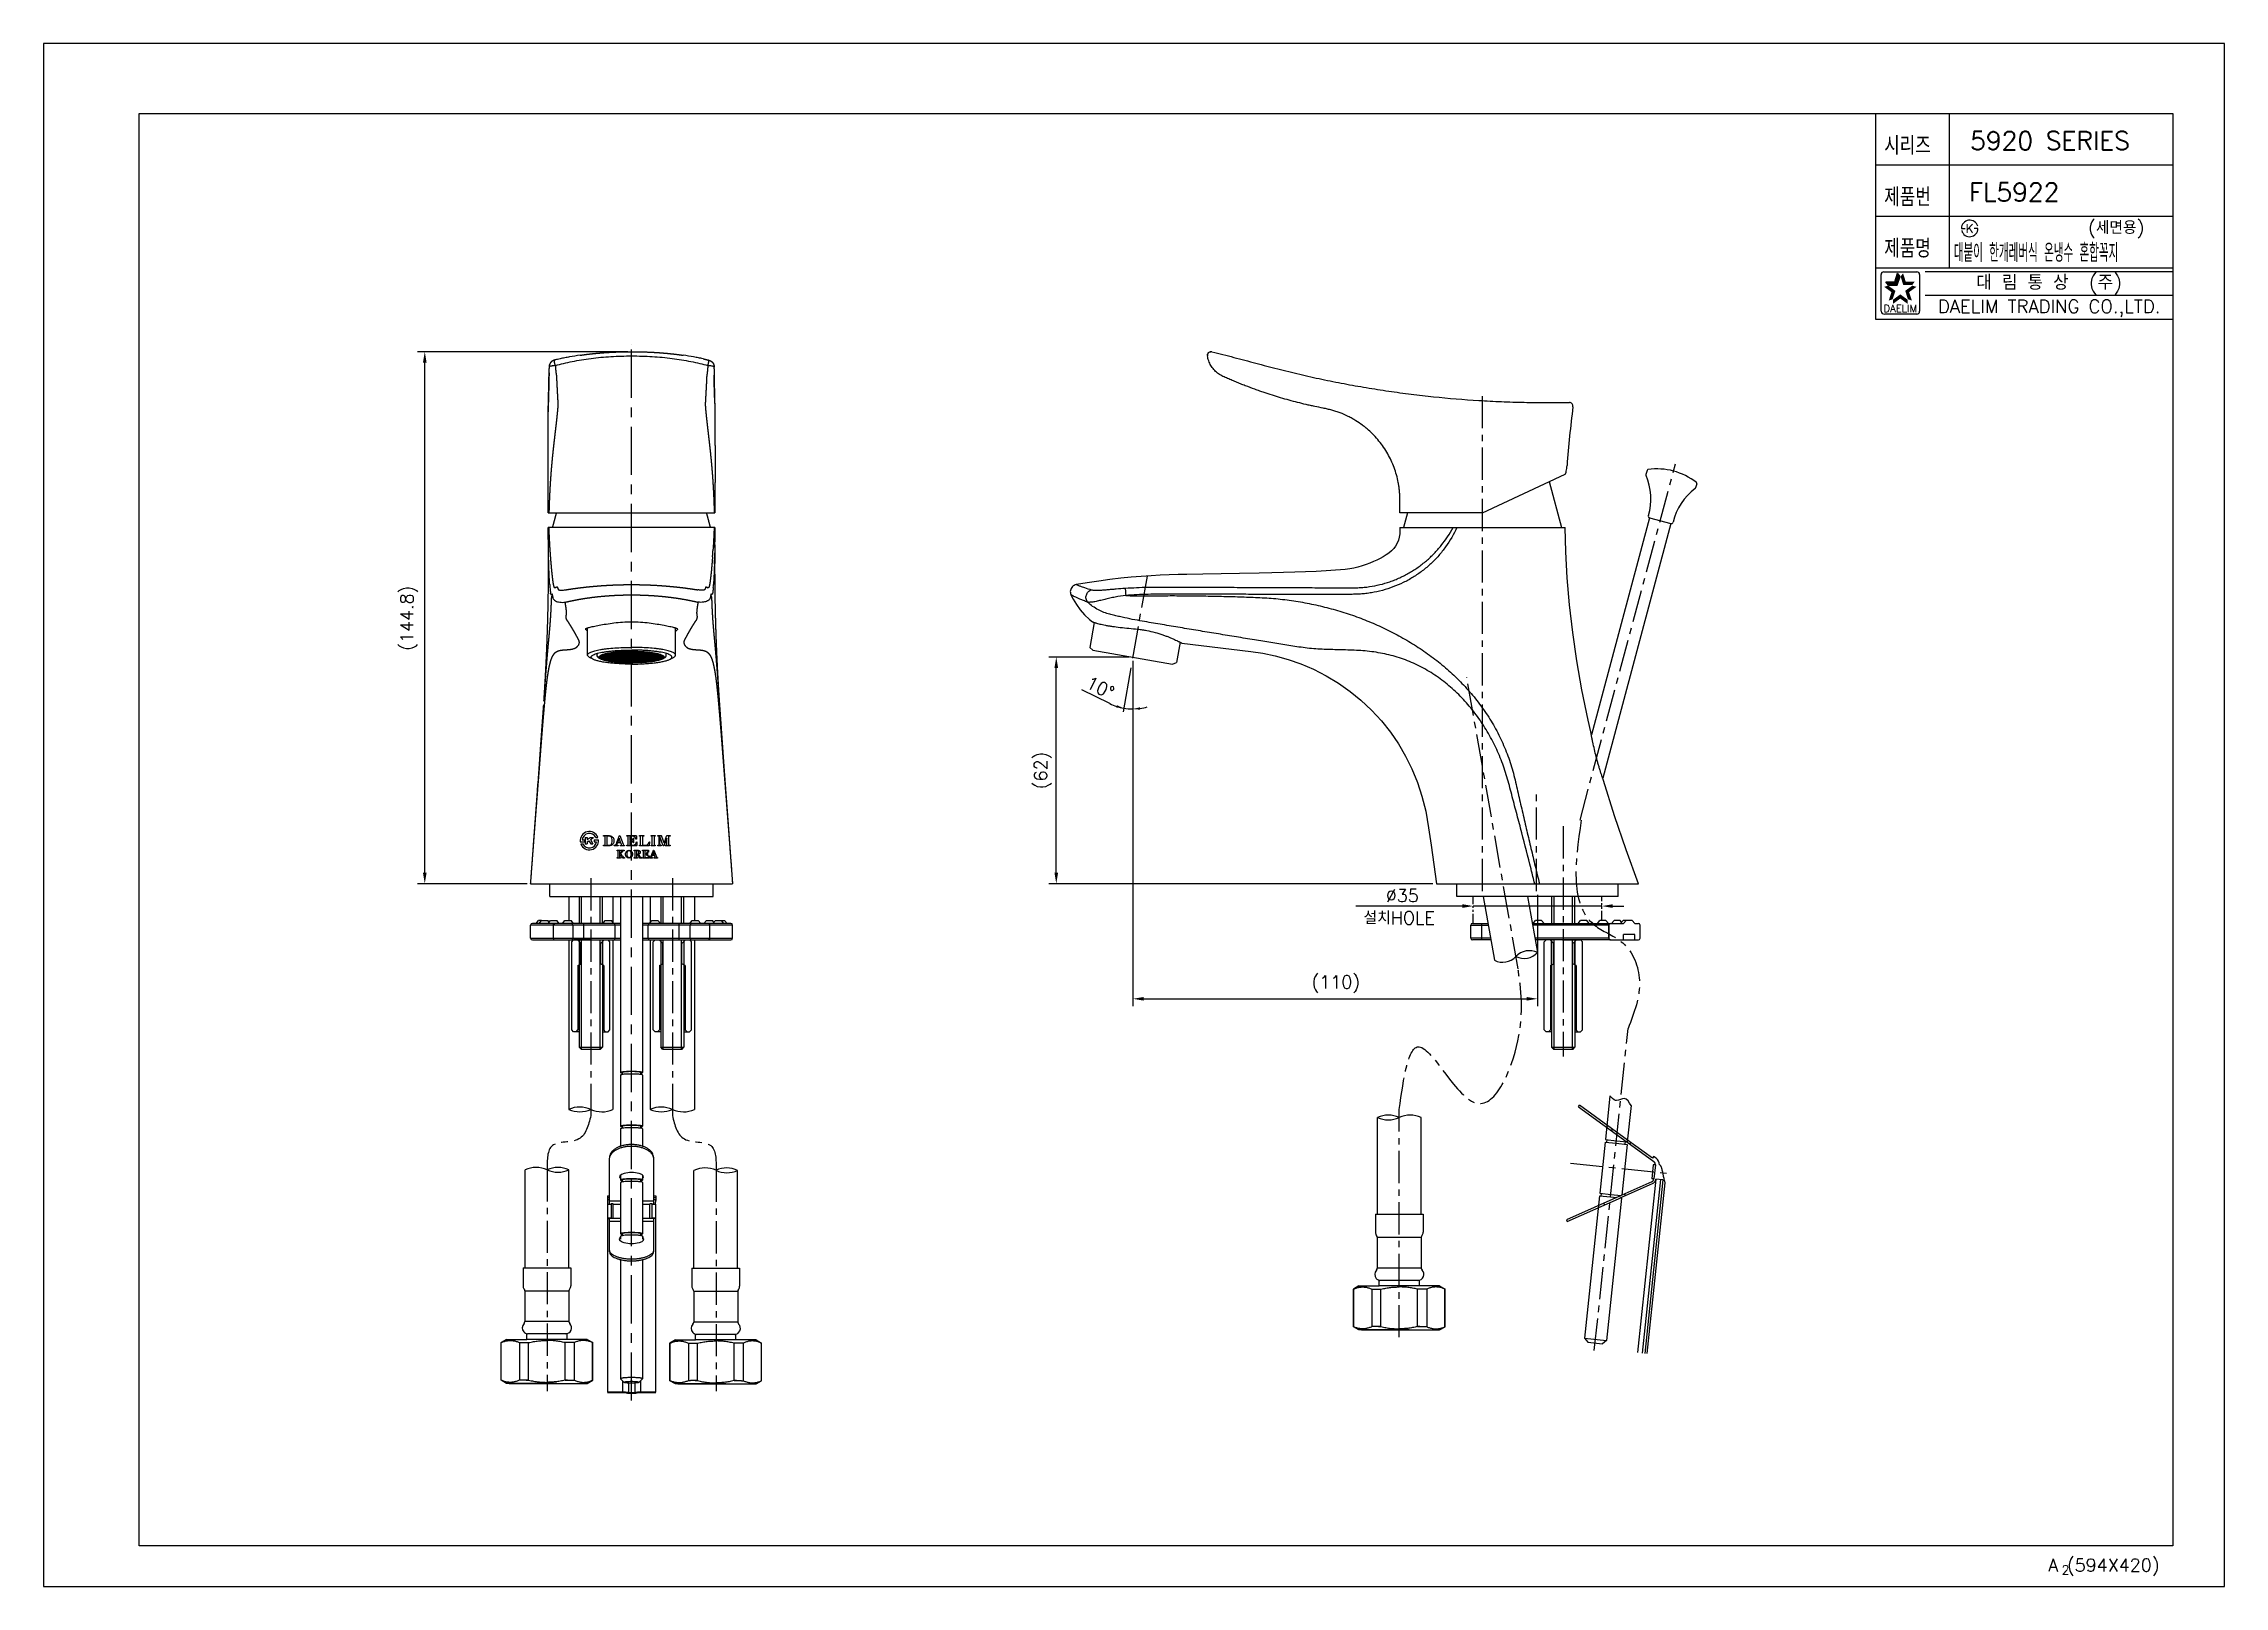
# Model space of a CAD drawing. Extents: x 21489 to 22083, y -3026 to -2606.
import ezdxf
from ezdxf.enums import TextEntityAlignment as Align

# ---------------------------------------------------------------- set-up
doc = ezdxf.new("R2010")
doc.units = 0
doc.header["$LTSCALE"] = 7
doc.header["$MEASUREMENT"] = 0
doc.linetypes.add('CENTER', pattern=[2, 1.25, -0.25, 0.25, -0.25])
doc.linetypes.add('PHANTOM', pattern=[2.5, 1.25, -0.25, 0.25, -0.25, 0.25, -0.25])
doc.layers.get('0').update_dxf_attribs({"color": 2, "linetype": 'CONTINUOUS'})
doc.layers.get('Defpoints').update_dxf_attribs({"linetype": 'CONTINUOUS'})
for name, color, linetype in [('$AUDIT_BAD_LAYER1', 7, 'CONTINUOUS'), ('02___PRT_ALL_AXES', 7, 'CONTINUOUS'), ('CL', 1, 'CENTER'), ('D', 2, 'CONTINUOUS'), ('DIM', 2, 'CONTINUOUS'), ('DWG', 7, 'CONTINUOUS'), ('HT', 3, 'CONTINUOUS'), ('PH', 3, 'PHANTOM'), ('TXT', 4, 'CONTINUOUS')]:
    doc.layers.add(name, color=color, linetype=linetype)
doc.styles.add('GHS', font='ROMANS.shx', dxfattribs={"bigfont": 'GHS.shx'})
doc.styles.add('ROMANS', font='romans')
doc.dimstyles.new('ISO-25', dxfattribs={"dimscale": 0, "dimtxt": 3.5, "dimasz": 2, "dimexe": 1, "dimexo": 1, "dimgap": 1, "dimtad": 1, "dimdec": 4, "dimdsep": 46, "dimtxsty": 'GHS', "dimcen": 3, "dimclrd": 256, "dimclre": 256, "dimclrt": 256, "dimadec": 3, "dimazin": 0, "dimtfac": 1, "dimtdec": 4, "dimtmove": 0, "dimatfit": 0, "dimfxl": 0, "dimtvp": 1, "dimtolj": 1, "dimtzin": 0, "dimlwd": -1, "dimlwe": -1, "dimarcsym": 0})
doc.dimstyles.new('STANDARD$0', dxfattribs={"dimscale": 0, "dimtxt": 3.5, "dimasz": 3, "dimexe": 2, "dimexo": 1, "dimgap": 1, "dimtad": 3, "dimtoh": 1, "dimdec": 4, "dimdsep": 46, "dimtxsty": 'GHS', "dimcen": 2.5, "dimclrd": 256, "dimclre": 256, "dimclrt": 256, "dimadec": 0, "dimazin": 2, "dimtfac": 0.6, "dimtdec": 4, "dimtix": 1, "dimtmove": 2, "dimatfit": 3, "dimfxl": 0, "dimtolj": 1, "dimarcsym": 0})

msp = doc.modelspace()

# ---------------------------------------------------------------- texts
at = {"color": 7, "style": 'GHS'}
for s, p in [('5920 SERIES', (22035.81935, -2632.65789)), ('FL5922', (22026.05327, -2646.65789))]:
    msp.add_text(s, height=5, dxfattribs=at).set_placement(p, align=Align.MIDDLE)
at = {"style": 'GHS'}
msp.add_text('(세면용)', height=3.5, dxfattribs=at).set_placement((22046.19533, -2658.05545))
at = {"style": 'GHS', "width": 0.5}
msp.add_text('대붙이 한개레버식 온냉수 혼합꼭지', height=5, dxfattribs=at).set_placement((22009.6067, -2665.67542))
at = {"color": 7, "linetype": 'Continuous'}
for s, height, style, p in [('대 림 통 상  (주)', 4, 'GHS', (22035.57277, -2671.54153)), ('DAELIM TRADING CO.,LTD.', 3.6, 'ROMANS', (22035.57277, -2678.30887))]:
    msp.add_text(s, height=height, dxfattribs=dict(at, style=style)).set_placement(p, align=Align.MIDDLE)
at = {"color": 2, "linetype": 'Continuous', "style": 'ROMANS'}
msp.add_text('DAELIM', height=2, dxfattribs=at).set_placement((21995.03992, -2679.3021), align=Align.CENTER)
at = {"color": 7, "style": 'GHS'}
for s, height, p in [('A (594X420)', 3.5, (22035.32627, -3022.20972)), ('2', 2.5, (22038.97995, -3023.04169))]:
    msp.add_text(s, height=height, dxfattribs=at).set_placement(p)
at = {"layer": 'D', "style": 'GHS', "width": 0.8}
for s, p in [('시리즈', (21990.65279, -2636.50723)), ('제품번', (21990.65279, -2650.50723)), ('제품명', (21990.65279, -2664.50723))]:
    msp.add_text(s, height=5, dxfattribs=at).set_placement(p)
at = {"layer": 'D', "style": 'GHS'}
msp.add_text('K', height=2.394, dxfattribs=at).set_placement((22013.94512, -2656.55475), align=Align.MIDDLE)
at = {"layer": 'D', "char_height": 3.5, "attachment_point": 5, "style": 'GHS'}
for s, insert in [('%%C35', (21859.39881, -2838.16608)), ('\\A1;설치HOLE', (21858.54974, -2844.25528))]:
    msp.add_mtext(s, dxfattribs=dict(at, insert=insert))

# ---------------------------------------------------------------- blocks, each defined once
blk = doc.blocks.new('*D2')
at = {"layer": 'D'}
for p, q in [((21648.47, -2690.1), (21591.13, -2690.1)), ((21593.13, -2831.95), (21593.13, -2693.1)), ((21620.98, -2834.95), (21591.13, -2834.95))]:
    blk.add_line(p, q, dxfattribs=at)
for points in [[(21592.63, -2693.1), (21593.63, -2693.1), (21593.13, -2690.1)], [(21592.63, -2831.95), (21593.63, -2831.95), (21593.13, -2834.95)]]:
    blk.add_solid(points, dxfattribs=at)
at = {"layer": 'Defpoints', "color": 0}
for p in [(21593.13, -2690.1), (21649.47, -2690.1), (21621.98, -2834.95)]:
    blk.add_point(p, dxfattribs=at)
at = {"layer": 'D', "insert": (21588.84, -2762.66), "char_height": 3.5, "attachment_point": 5, "rotation": 90, "style": 'GHS'}
blk.add_mtext('\\A1;(144.8)', dxfattribs=at)
blk = doc.blocks.new('*D0')
at = {"layer": 'D'}
for p, q in [((21785.97, -2774.24), (21785.97, -2868.28)), ((21896.23, -2837.95), (21896.23, -2868.28)), ((21788.97, -2866.28), (21893.23, -2866.28))]:
    blk.add_line(p, q, dxfattribs=at)
for points in [[(21788.97, -2865.78), (21788.97, -2866.78), (21785.97, -2866.28)], [(21893.23, -2865.78), (21893.23, -2866.78), (21896.23, -2866.28)]]:
    blk.add_solid(points, dxfattribs=at)
at = {"layer": 'Defpoints', "color": 0}
for p in [(21785.97, -2773.24), (21896.23, -2836.95), (21896.23, -2866.28)]:
    blk.add_point(p, dxfattribs=at)
at = {"layer": 'D', "insert": (21841.28, -2862.29), "char_height": 3.5, "attachment_point": 5, "style": 'GHS'}
blk.add_mtext('\\A1;(110)', dxfattribs=at)
blk = doc.blocks.new('*D1')
at = {"layer": 'D'}
for p, q in [((21785.45, -2776.2), (21783.34, -2788.15)), ((21779.71, -2785.92), (21772.09, -2782.16)), ((21785.97, -2786.53), (21785.97, -2788.38))]:
    blk.add_line(p, q, dxfattribs=at)
for start, end in [(243.7296, 260), (243.77065, 251.88533), (260, 269.99996), (278.11463, 286.22931)]:
    blk.add_arc((21785.97, -2773.24), 14.13, start, end, dxfattribs=at)
for points in [[(21781.65, -2786.35), (21781.49, -2787), (21783.51, -2787.16)], [(21787.98, -2787.57), (21787.94, -2786.9), (21785.97, -2787.38)]]:
    blk.add_solid(points, dxfattribs=at)
at = {"layer": 'Defpoints', "color": 0}
for p in [(21789.14, -2755.22), (21785.97, -2773.24), (21785.62, -2775.21), (21785.97, -2785.53), (21785.14, -2787.35)]:
    blk.add_point(p, dxfattribs=at)
at = {"layer": 'D', "insert": (21777.12, -2781.57), "char_height": 3.5, "attachment_point": 5, "rotation": 333.7296, "style": 'GHS'}
blk.add_mtext('\\A1;10°', dxfattribs=at)
blk = doc.blocks.new('*D3')
at = {"layer": 'D'}
for p, q in [((21784.97, -2773.24), (21763.14, -2773.24)), ((21765.14, -2831.95), (21765.14, -2776.24)), ((21867.73, -2834.95), (21763.14, -2834.95))]:
    blk.add_line(p, q, dxfattribs=at)
for points in [[(21764.64, -2776.24), (21765.64, -2776.24), (21765.14, -2773.24)], [(21764.64, -2831.95), (21765.64, -2831.95), (21765.14, -2834.95)]]:
    blk.add_solid(points, dxfattribs=at)
at = {"layer": 'Defpoints', "color": 0}
for p in [(21765.14, -2773.24), (21785.97, -2773.24), (21868.73, -2834.95)]:
    blk.add_point(p, dxfattribs=at)
at = {"layer": 'D', "insert": (21761.47, -2804.1), "char_height": 3.5, "attachment_point": 5, "rotation": 90, "style": 'GHS'}
blk.add_mtext('\\A1;(62)', dxfattribs=at)

# ---------------------------------------------------------------- dimensions: what is measured, and where the dimension line sits
at = {"layer": 'D'}
for base, p1, p2, text, dimstyle, override, picture, middle in [((21593.13271, -2690.09979), (21621.97526, -2834.94828), (21649.47134, -2690.09979), '(144.8)', 'STANDARD$0', {"dimscale": 1, "dimtad": 0, "dimtoh": 0, "dimcen": 1, "dimadec": 4, "dimtfac": 1, "dimtix": 0, "dimatfit": 0, "dimtzin": 0, "dimlwd": 65535, "dimlwe": 65535}, '*D2', (21588.83976, -2762.6565)), ((21765.1374, -2773.24481), (21868.73447, -2834.94828), (21785.96616, -2773.24481), '(62)', 'ISO-25', {"dimscale": 1, "dimasz": 3, "dimexe": 2, "dimcen": 0, "dimdle": 29.633092, "dimazin": 2}, '*D3', (21765.1374, -2804.09654))]:
    dim = msp.add_linear_dim(base=base, p1=p1, p2=p2, angle=90, text=text, dimstyle=dimstyle, override=override, dxfattribs=at)
    dim.commit()
    dim.dimension.update_dxf_attribs({"geometry": picture, "text_midpoint": middle, "dimtype": 128})
dim = msp.add_angular_dim_2l(base=(21785.14438, -2787.35418), line1=((21789.14392, -2755.22283), (21785.61886, -2775.21442)), line2=((21785.96617, -2773.24481), (21785.96616, -2785.52683)), dimstyle='ISO-25', override={"dimscale": 1, "dimcen": 0, "dimdle": 29.633092, "dimazin": 2}, dxfattribs=at)
dim.commit()
dim.dimension.update_dxf_attribs({"geometry": '*D1', "text_midpoint": (21777.11678, -2781.57128)})
dim = msp.add_linear_dim(base=(21896.23442, -2866.28425), p1=(21785.96617, -2773.24481), p2=(21896.23442, -2836.94828), text='(110)', dimstyle='STANDARD$0', override={"dimscale": 1, "dimtad": 0, "dimtoh": 0, "dimcen": 1, "dimadec": 4, "dimtfac": 1, "dimtix": 0, "dimatfit": 0, "dimtzin": 0, "dimlwd": 65535, "dimlwe": 65535}, dxfattribs=at)
dim.commit()
dim.dimension.update_dxf_attribs({"geometry": '*D0', "text_midpoint": (21841.281, -2862.28936), "dimtype": 128})

# ---------------------------------------------------------------- linework, layer by layer
at = {"layer": '$AUDIT_BAD_LAYER1'}
for p, q in [((21775.44602, -2763.80222), (21774.24872, -2770.59245)), ((21775.13328, -2771.33468), (21774.24872, -2770.59245)), ((21775.13328, -2771.33468), (21796.79905, -2775.15494)), ((21798.86603, -2769.19127), (21797.88411, -2774.76001)), ((21796.79905, -2775.15494), (21797.88411, -2774.76001))]:
    msp.add_line(p, q, dxfattribs=at)
at = {"color": 7}
for p, q in [((21988.31243, -2625.23662), (21988.31243, -2681.23662)), ((22008.31243, -2625.23662), (22008.31243, -2667.23662)), ((21988.31243, -2639.23662), (22069.31243, -2639.23662)), ((21988.31243, -2653.23662), (22069.31243, -2653.23662)), ((21988.31243, -2667.23662), (22069.31243, -2667.23662)), ((21988.31243, -2681.23662), (22069.31243, -2681.23662))]:
    msp.add_line(p, q, dxfattribs=at)
at = {"color": 2, "linetype": 'Continuous'}
for p, q in [((21989.78992, -2679.1021), (21989.78992, -2669.1021)), ((21990.53992, -2668.3521), (21999.53992, -2668.3521)), ((22000.28992, -2669.1021), (22000.28992, -2679.1021)), ((22001.81243, -2668.23662), (22069.31243, -2668.23662)), ((22001.81243, -2674.73662), (22069.31243, -2674.73662)), ((21999.53992, -2679.8521), (21990.78992, -2679.8521))]:
    msp.add_line(p, q, dxfattribs=at)
at = {"color": 2}
for p, q in [((21991.79165, -2671.96899), (21991.12655, -2671.05356)), ((21991.12655, -2671.05356), (21993.55156, -2671.05356)), ((21991.79165, -2671.96899), (21994.21667, -2671.96899)), ((21993.55156, -2671.05356), (21994.30093, -2668.74724)), ((21994.21667, -2671.96899), (21994.96603, -2669.66267)), ((21994.96603, -2669.66267), (21994.30093, -2668.74724))]:
    msp.add_line(p, q, dxfattribs=at)
at = {"color": 7, "linetype": 'Continuous'}
for p, q in [((21858.73502, -2737.94828), (21903.73438, -2737.94828)), ((21827.03538, -2750.20407), (21823.81676, -2750.28631)), ((21830.11012, -2750.11468), (21827.03538, -2750.20407)), ((21833.06286, -2750.01474), (21830.11012, -2750.11468)), ((21835.91564, -2749.89982), (21833.06286, -2750.01474)), ((21838.62463, -2749.77703), (21835.91564, -2749.89982)), ((21805.10239, -2750.62999), (21800.66722, -2750.72595)), ((21815.07424, -2750.46113), (21805.10239, -2750.62999)), ((21820.44915, -2750.36087), (21815.07424, -2750.46113)), ((21823.81676, -2750.28631), (21820.44915, -2750.36087)), ((21799.33146, -2769.43113), (21818.09296, -2771.72135)), ((21867.28284, -2824.46937), (21868.73443, -2834.94828)), ((21894.50498, -2831.06877), (21894.44911, -2830.8474)), ((21627.2146, -2838.44828), (21627.2146, -2834.94828)), ((21635.20406, -2838.44828), (21635.20406, -2845.74869)), ((21657.40406, -2838.44828), (21657.40406, -2845.74869)), ((21671.7146, -2838.44828), (21671.7146, -2834.94828)), ((21868.73447, -2834.94828), (21923.73438, -2834.94828)), ((21874.23463, -2838.44941), (21874.23463, -2834.94828)), ((21895.92151, -2838.44851), (21874.23463, -2838.44941)), ((21913.73449, -2838.44905), (21895.92151, -2838.44905)), ((21900.07342, -2838.44905), (21900.07342, -2845.74828)), ((21918.23463, -2838.44904), (21906.39542, -2838.44904)), ((21918.23463, -2838.44904), (21918.23463, -2834.94828))]:
    msp.add_line(p, q, dxfattribs=at)
at = {"linetype": 'Continuous'}
msp.add_lwpolyline([(21489.31243, -3026.23662), (22083.31243, -3026.23662), (22083.31243, -2606.23662), (21489.31243, -2606.23662)], close=True, dxfattribs=at)
at = {"color": 7, "linetype": 'Continuous'}
for points in [[(21858.73443, -2737.94828), (21858.73968, -2738.7366), (21858.70161, -2739.66933), (21858.56571, -2740.55688), (21858.33106, -2741.40519), (21857.98203, -2742.23446), (21857.54387, -2743.00709), (21857.06614, -2743.68865), (21856.45645, -2744.32614), (21855.73595, -2744.91515), (21854.97912, -2745.44475), (21854.1951, -2745.91841), (21853.37866, -2746.3627), (21852.48275, -2746.81993), (21851.5316, -2747.26391), (21850.53855, -2747.67903), (21849.50557, -2748.0645), (21848.42906, -2748.41665), (21847.3239, -2748.72828), (21846.22313, -2748.99498), (21845.07757, -2749.21412), (21843.82731, -2749.3865), (21842.51398, -2749.52074), (21841.21565, -2749.62385), (21839.9331, -2749.70669), (21838.62463, -2749.77703)], [(21910.73817, -2793.55843), (21910.02013, -2790.40135), (21908.33791, -2782.20125), (21906.95343, -2774.23889), (21905.84019, -2766.50679), (21904.97328, -2758.99029), (21904.33389, -2751.68803), (21903.89776, -2744.56836), (21903.73443, -2737.94828)], [(21770.61066, -2753.50865), (21770.56107, -2753.51813), (21770.27594, -2753.59881), (21770.00816, -2753.71949), (21769.76148, -2753.87768), (21769.54004, -2754.07075), (21769.34935, -2754.29407), (21769.19338, -2754.54297), (21769.07556, -2754.81202), (21768.99842, -2755.09535), (21768.9636, -2755.38706), (21768.97182, -2755.68), (21769.02292, -2755.96924), (21769.11683, -2756.25027), (21769.14496, -2756.31427)], [(21800.66722, -2750.72595), (21798.32998, -2750.78902), (21795.92119, -2750.86617), (21793.48011, -2750.96322), (21790.94778, -2751.09828), (21788.27476, -2751.28278), (21785.53754, -2751.51234), (21782.70146, -2751.79213), (21779.74622, -2752.13075), (21776.70871, -2752.53275), (21773.55405, -2753.00965), (21770.61066, -2753.50865)], [(21769.14496, -2756.31429), (21769.73738, -2757.49468), (21770.62921, -2758.97392), (21771.66695, -2760.39479), (21772.85093, -2761.74208), (21774.18033, -2763.00007), (21774.96642, -2763.64285)], [(21818.09296, -2771.72135), (21821.37495, -2772.19729), (21824.77279, -2772.90263), (21828.26838, -2773.86587), (21831.78414, -2775.09282), (21835.24578, -2776.57238), (21838.6509, -2778.31357), (21841.97364, -2780.32078), (21845.1783, -2782.57465), (21848.1326, -2784.98837), (21851.02622, -2787.70932), (21853.69466, -2790.60954), (21856.14382, -2793.6866), (21858.33408, -2796.87892), (21860.29133, -2800.21251), (21862.01966, -2803.6958), (21863.51567, -2807.34714), (21864.75614, -2811.11497), (21865.77211, -2815.23794), (21866.56457, -2819.70445), (21867.28284, -2824.46937)], [(21923.73443, -2834.94828), (21920.36739, -2825.70828), (21917.16905, -2816.5013), (21914.20844, -2806.88036)]]:
    msp.add_lwpolyline(points, dxfattribs=at)
at = {"color": 2, "linetype": 'Continuous'}
for centre, radius, start, end in [((21990.53992, -2669.1021), 0.75, 90, 180), ((21999.53992, -2669.1021), 0.75, 0, 90), ((21990.66492, -2678.9771), 0.88388, 188.13010235, 278.13010235), ((21999.53992, -2679.1021), 0.75, 270, 0), ((21855.61802, -2905.16573), 7.2244, 65.89263241, 114.52876557), ((21855.56961, -2892.00231), 7.22139, 245.88183998, 294.53955799), ((21861.51958, -2905.17054), 7.22879, 65.48694892, 114.0916531), ((21623.48099, -2919.58625), 7.38726, 66.16294577, 114.25355467), ((21629.38254, -2919.26909), 7.06941, 65.21195989, 114.36162804), ((21629.43041, -2906.40593), 7.07408, 245.22924371, 294.34434423), ((21669.4803, -2919.72467), 7.38726, 66.16294577, 114.25355467), ((21675.38186, -2919.40751), 7.06941, 65.21195989, 114.36162804), ((21675.42972, -2906.54435), 7.07408, 245.22924371, 294.34434423)]:
    msp.add_arc(centre, radius, start, end, dxfattribs=at)
at = {"color": 7, "linetype": 'Continuous'}
msp.add_arc((20849.90793, -3094.59726), 1077.32551, 13.94631343, 14.15900045, dxfattribs=at)
for centre, radius, start, end in [((21886.73109, -2851.33555), 4.97666, 243.2881927, 316.7118073), ((21893.97845, -2858.15065), 4.97627, 63.33979919, 136.77012295), ((21892.59405, -2850.29935), 4.97627, 243.22987705, 316.66020081)]:
    msp.add_arc(centre, radius, start, end)
for points, knots in [([(21783.92329, -2754.48297), (21785.96953, -2754.34331), (21789.0424, -2754.20895), (21793.1312, -2754.17104), (21797.19019, -2754.19463), (21802.24797, -2754.20656), (21808.31279, -2754.23267), (21814.37826, -2754.25809), (21820.44319, -2754.2839), (21826.50802, -2754.3095), (21831.56098, -2754.3293), (21835.60156, -2754.34741), (21838.63277, -2754.35869), (21841.65775, -2754.36069), (21844.16699, -2754.40048), (21846.15109, -2754.38715), (21847.60673, -2754.34904), (21849.04211, -2754.25542), (21850.93552, -2754.02258), (21853.28343, -2753.5706), (21855.5807, -2752.89787), (21857.37537, -2752.23264), (21858.69712, -2751.66394), (21859.99022, -2751.03856), (21861.25769, -2750.36233), (21862.48182, -2749.60435), (21864.07581, -2748.52577), (21865.99391, -2747.05626), (21868.09986, -2745.05523), (21870.69025, -2742.1396), (21872.32002, -2739.6762), (21873.24162, -2737.9484)], [0, 0, 0, 0, 0.064430875, 0.096576191, 0.128447949, 0.191942108, 0.255464197, 0.318972213, 0.382486729, 0.445992108, 0.509496765, 0.541223558, 0.572925913, 0.604720966, 0.63625063, 0.651757764, 0.667048519, 0.681989646, 0.696924087, 0.726953302, 0.756990658, 0.77200267, 0.7870602, 0.80217329, 0.817116446, 0.832166877, 0.847378163, 0.877572851, 0.907948389, 0.938483717, 1, 1, 1, 1]), ([(21874.25409, -2737.94828), (21873.40996, -2739.79919), (21871.87491, -2742.46711), (21869.33582, -2745.65284), (21867.566, -2747.48658), (21866.04301, -2748.83657), (21864.84575, -2749.78271), (21863.60746, -2750.67298), (21861.91207, -2751.79398), (21859.67537, -2753.00359), (21856.8759, -2754.20596), (21853.97415, -2755.1272), (21851.49593, -2755.66135), (21849.4918, -2755.9526), (21847.97834, -2756.08852), (21846.46041, -2756.15363), (21844.4347, -2756.19441), (21841.9013, -2756.17622), (21838.86047, -2756.1831), (21835.81837, -2756.18539), (21831.75973, -2756.18155), (21826.68383, -2756.17754), (21820.59116, -2756.16854), (21814.49804, -2756.15675), (21808.40595, -2756.14376), (21802.31518, -2756.12976), (21797.24025, -2756.12907), (21793.18073, -2756.11636), (21789.12184, -2756.16453), (21786.07936, -2756.30428), (21784.05488, -2756.44531)], [0, 0, 0, 0, 0.06263166, 0.093968973, 0.125289406, 0.140947099, 0.156600026, 0.17224789, 0.187890991, 0.219149519, 0.250378944, 0.281570368, 0.312728484, 0.328312788, 0.343898792, 0.359488062, 0.375080507, 0.406274299, 0.437481336, 0.468701555, 0.499933037, 0.562437351, 0.624976503, 0.68751174, 0.750030312, 0.812538142, 0.875032171, 0.906275758, 0.937520027, 1, 1, 1, 1]), ([(21770.61066, -2753.50865), (21770.69149, -2753.53868), (21771.01252, -2753.67085), (21771.75301, -2753.95157), (21773.03095, -2754.42341), (21774.08354, -2754.74896), (21774.71312, -2754.93449)], [0, 0, 0, 0, 0.059541747, 0.239660598, 0.546800938, 1, 1, 1, 1]), ([(21773.69061, -2758.30501), (21773.47329, -2758.05446), (21773.1789, -2757.39498), (21773.25562, -2756.32765), (21773.78278, -2755.39821), (21774.39439, -2755.01813), (21774.71314, -2754.93449)], [0, 0, 0, 0, 0.243128485, 0.501147957, 0.758437024, 1, 1, 1, 1]), ([(21774.71312, -2754.93449), (21774.83156, -2754.96891), (21775.10995, -2755.00973), (21775.75359, -2755.05142), (21776.67303, -2755.03629), (21777.83776, -2754.96791), (21779.04296, -2754.87172), (21780.25957, -2754.76793), (21781.88661, -2754.63138), (21783.1083, -2754.53886), (21783.92329, -2754.48295)], [0, 0, 0, 0, 0.040053747, 0.090824607, 0.209563151, 0.338189288, 0.469778075, 0.602144106, 0.734716835, 1, 1, 1, 1]), ([(21783.92329, -2754.48297), (21783.92834, -2754.5739), (21783.97017, -2755.22816), (21784.01534, -2755.88218), (21784.05487, -2756.44531)], [0, 0, 0, 0, 0.138917827, 1, 1, 1, 1]), ([(21773.69069, -2758.30501), (21773.30328, -2758.16496), (21772.59801, -2757.89108), (21771.6436, -2757.48204), (21770.86664, -2757.13315), (21770.25035, -2756.84598), (21769.83032, -2756.64603), (21769.56492, -2756.51852), (21769.41712, -2756.44609), (21769.30216, -2756.3925), (21769.22133, -2756.3482), (21769.17118, -2756.33239), (21769.15092, -2756.31354), (21769.14496, -2756.31429)], [0, 0, 0, 0, 0.248924818, 0.457001901, 0.627403485, 0.763549426, 0.867860145, 0.908457746, 0.941534712, 0.967180956, 0.985443565, 0.996368076, 1, 1, 1, 1]), ([(21784.0551, -2756.44525), (21783.08922, -2756.58351), (21781.64262, -2756.80509), (21779.73582, -2757.19796), (21778.3334, -2757.53719), (21776.97862, -2757.8802), (21775.71664, -2758.15955), (21774.75241, -2758.31848), (21774.09414, -2758.35073), (21773.81348, -2758.3301), (21773.6907, -2758.30501)], [0, 0, 0, 0, 0.277296716, 0.41570597, 0.553149795, 0.687329984, 0.812823742, 0.920552272, 0.964384992, 1, 1, 1, 1]), ([(21894.44911, -2830.8474), (21893.62453, -2827.58155), (21892.36038, -2822.68919), (21890.65433, -2816.16877), (21889.55536, -2812.10323), (21888.72864, -2808.85249), (21888.07456, -2806.45064), (21887.34854, -2804.09483), (21886.27668, -2801.00825), (21884.64603, -2797.26161), (21882.31142, -2792.95868), (21880.01079, -2789.59913), (21878.03523, -2787.03678), (21875.93702, -2784.5872), (21873.06211, -2781.75471), (21869.28021, -2778.74431), (21865.86869, -2776.61864), (21863.02308, -2775.16764), (21860.84071, -2774.21511), (21858.60842, -2773.41524), (21856.32716, -2772.76924), (21854.00581, -2772.24269), (21851.64847, -2771.83489), (21849.26956, -2771.56224), (21846.11278, -2771.35714), (21842.97637, -2771.27774), (21839.86754, -2771.21392), (21837.55735, -2771.13783), (21835.24645, -2771.00017), (21832.95208, -2770.75499), (21830.6955, -2770.43239), (21827.75719, -2769.97137), (21824.10748, -2769.35812), (21819.55172, -2768.63083), (21814.81803, -2767.85169), (21809.90922, -2767.04702), (21805.00278, -2766.2468), (21800.1122, -2765.41656), (21796.04607, -2764.73832), (21792.81292, -2764.19119), (21790.37285, -2763.78565), (21787.82239, -2763.35832), (21785.14834, -2762.83982), (21782.86782, -2762.33656), (21781.04861, -2761.92252), (21779.08446, -2761.43977), (21777.01135, -2760.69116), (21775.03958, -2759.4829), (21774.11563, -2758.71048), (21773.6907, -2758.30501)], [0, 0, 0, 0, 0.063926361, 0.095898222, 0.127914323, 0.143851417, 0.159556085, 0.175152456, 0.190627674, 0.221547763, 0.252580754, 0.28339725, 0.298706387, 0.313973718, 0.344580496, 0.375138381, 0.405536893, 0.420679223, 0.435732821, 0.450696709, 0.465645817, 0.480702404, 0.495853812, 0.511025982, 0.526122437, 0.555876796, 0.570559148, 0.585137296, 0.599742801, 0.614483286, 0.62891376, 0.643001315, 0.670930088, 0.699149915, 0.730557788, 0.761977264, 0.793555742, 0.824905093, 0.856121091, 0.87179131, 0.887137891, 0.903065752, 0.920868603, 0.938824347, 0.947388405, 0.956272508, 0.977228917, 0.988853034, 1, 1, 1, 1]), ([(21784.05488, -2756.44523), (21784.85537, -2756.51389), (21786.46206, -2756.60647), (21788.8779, -2756.60004), (21791.2973, -2756.5407), (21793.72211, -2756.53135), (21796.15027, -2756.52145), (21799.39491, -2756.52616), (21803.46001, -2756.56217), (21808.34873, -2756.64957), (21813.25172, -2756.76575), (21818.1665, -2756.95003), (21823.09158, -2757.14514), (21827.99794, -2757.62702), (21832.85328, -2758.3968), (21837.63697, -2759.43079), (21842.34814, -2760.67394), (21846.95584, -2762.1956), (21851.44501, -2763.99334), (21855.8192, -2766.05948), (21860.12025, -2768.32353), (21864.29393, -2770.88735), (21868.305, -2773.75114), (21872.12275, -2776.90291), (21875.69306, -2780.34674), (21878.97823, -2784.05609), (21881.95108, -2788.0197), (21884.59076, -2792.22789), (21886.8125, -2796.68285), (21888.34403, -2800.53967), (21889.32533, -2803.6965), (21889.97496, -2806.08344), (21890.54621, -2808.48831), (21891.25432, -2811.70552), (21892.18974, -2815.71557), (21893.30457, -2820.52945), (21894.43909, -2825.33905), (21895.58736, -2830.14564), (21896.36298, -2833.34775), (21896.7531, -2834.94828)], [0, 0, 0, 0, 0.015337323, 0.030699112, 0.046104765, 0.061537972, 0.076986675, 0.092459282, 0.123477676, 0.154590799, 0.185799596, 0.217098582, 0.248483287, 0.279873891, 0.311148045, 0.342276454, 0.373267403, 0.404120389, 0.434848171, 0.465520203, 0.496433163, 0.527593089, 0.558949138, 0.590444703, 0.622014669, 0.653549294, 0.684932491, 0.716498079, 0.74824212, 0.779839925, 0.795593917, 0.811330743, 0.827055163, 0.84277485, 0.874217091, 0.905660334, 0.93710428, 0.968551488, 1, 1, 1, 1]), ([(21914.20844, -2806.88036), (21914.20995, -2806.87474), (21914.19382, -2806.8536), (21914.18457, -2806.80588), (21914.15263, -2806.72943), (21914.11749, -2806.6264), (21914.07194, -2806.50052), (21913.99987, -2806.29621), (21913.89814, -2806.00571), (21913.76742, -2805.62445), (21913.6279, -2805.2091), (21913.48353, -2804.76943), (21913.28568, -2804.15257), (21913.03952, -2803.35612), (21912.75255, -2802.37948), (21912.4752, -2801.3855), (21912.12211, -2800.05197), (21911.71767, -2798.39687), (21911.35756, -2796.76004), (21911.10245, -2795.50258), (21910.93812, -2794.65968), (21910.82836, -2794.04828), (21910.76125, -2793.69857), (21910.74502, -2793.58826), (21910.73817, -2793.55843)], [0, 0, 0, 0, 0.001266262, 0.004974134, 0.010968103, 0.01899542, 0.028781615, 0.040063663, 0.066166709, 0.095765341, 0.127793807, 0.161531644, 0.196488435, 0.268793793, 0.342968471, 0.418040414, 0.49339625, 0.643215512, 0.788843136, 0.858150805, 0.9224807, 0.975759639, 0.993338069, 1, 1, 1, 1])]:
    msp.add_open_spline(points, degree=3, knots=knots, dxfattribs=at)
at = {"ltscale": 0.6}
for points, weights in [([(21640.89593, -2773.25941), (21640.79955, -2773.17959), (21640.75292, -2773.09844)], [0.929207937836, 0.944297356691, 0.962396383954]), ([(21640.75557, -2773.09391), (21640.78138, -2773.14114), (21640.81716, -2773.18136)], [1, 0.993572445992, 1]), ([(21640.84789, -2773.21409), (21640.90289, -2773.26805), (21640.96593, -2773.31237)], [1, 0.996681798164, 1]), ([(21640.97788, -2773.3209), (21640.97178, -2773.31672), (21640.96581, -2773.31253)], [0.918217749773, 0.918935756417, 0.919661735513]), ([(21640.97793, -2773.32082), (21640.98472, -2773.32556), (21640.99169, -2773.33028)], [0.998708988777, 0.998708988763, 0.998719293155]), ([(21657.95474, -2773.31275), (21658.01807, -2773.26828), (21658.07331, -2773.21409)], [1, 0.996660464943, 1]), ([(21658.16747, -2773.09844), (21658.1181, -2773.18014), (21658.04518, -2773.24174)], [1, 0.986756824, 1]), ([(21658.16525, -2773.09462), (21658.13954, -2773.14145), (21658.10405, -2773.18136)], [1, 0.993692573485, 1])]:
    msp.add_rational_spline(points, weights, degree=2, dxfattribs=at)
for points in [[(21640.81716, -2773.18136), (21640.81716, -2773.09662), (21640.81716, -2773.01188)], [(21640.81716, -2773.18136), (21641.05046, -2773.18136), (21641.28376, -2773.18136)], [(21641.28376, -2773.21409), (21641.06582, -2773.21409), (21640.84789, -2773.21409)], [(21641.28376, -2772.9698), (21641.07138, -2772.9698), (21640.85899, -2772.9698)], [(21640.89641, -2772.93707), (21641.09008, -2772.93707), (21641.28376, -2772.93707)], [(21641.15177, -2773.42446), (21641.15177, -2773.31927), (21641.15177, -2773.21409)], [(21641.15406, -2773.42566), (21641.21891, -2773.42566), (21641.28376, -2773.42566)], [(21641.28376, -2773.45839), (21641.25134, -2773.45839), (21641.21893, -2773.45839)], [(21641.28376, -2772.93707), (21641.28376, -2772.83128), (21641.28376, -2772.7255)], [(21641.63547, -2772.83128), (21641.45962, -2772.77839), (21641.28376, -2772.7255)], [(21641.28376, -2772.93707), (21641.45962, -2772.88418), (21641.63547, -2772.83128)], [(21641.28376, -2773.18136), (21641.28376, -2773.07558), (21641.28376, -2772.9698)], [(21641.63547, -2773.07558), (21641.45962, -2773.02269), (21641.28376, -2772.9698)], [(21641.28376, -2773.18136), (21641.45962, -2773.12847), (21641.63547, -2773.07558)], [(21641.28376, -2773.42566), (21641.28376, -2773.31988), (21641.28376, -2773.21409)], [(21641.63547, -2773.31988), (21641.45962, -2773.26698), (21641.28376, -2773.21409)], [(21641.28376, -2773.42566), (21641.45962, -2773.37277), (21641.63547, -2773.31988)], [(21641.63547, -2773.56417), (21641.45962, -2773.51128), (21641.28376, -2773.45839)], [(21641.63547, -2772.58699), (21641.51743, -2772.62249), (21641.39938, -2772.658)], [(21641.7987, -2772.60335), (21641.62285, -2772.65624), (21641.44699, -2772.70914)], [(21641.7987, -2772.81492), (21641.62285, -2772.76203), (21641.44699, -2772.70914)], [(21641.7987, -2772.84765), (21641.62285, -2772.90054), (21641.44699, -2772.95343)], [(21641.44699, -2772.95343), (21641.62285, -2773.00632), (21641.7987, -2773.05922)], [(21641.7987, -2773.09194), (21641.62285, -2773.14484), (21641.44699, -2773.19773)], [(21641.44699, -2773.19773), (21641.62285, -2773.25062), (21641.7987, -2773.30351)], [(21641.7987, -2773.33624), (21641.62285, -2773.38913), (21641.44699, -2773.44202)], [(21641.44699, -2773.44202), (21641.62285, -2773.49492), (21641.7987, -2773.54781)], [(21641.53526, -2773.59189), (21641.53526, -2773.56296), (21641.53526, -2773.53403)], [(21641.53887, -2773.59323), (21641.58717, -2773.5787), (21641.63547, -2773.56417)], [(21641.60791, -2772.5787), (21641.62169, -2772.58284), (21641.63547, -2772.58699)], [(21641.7987, -2773.58054), (21641.71849, -2773.60466), (21641.63827, -2773.62879)], [(21641.7987, -2772.57062), (21641.75423, -2772.55725), (21641.70977, -2772.54387)], [(21641.7987, -2772.57062), (21641.7987, -2772.54289), (21641.7987, -2772.51516)], [(21642.50213, -2772.57062), (21642.15041, -2772.57062), (21641.7987, -2772.57062)], [(21641.7987, -2772.81492), (21641.7987, -2772.70914), (21641.7987, -2772.60335)], [(21641.7987, -2772.60335), (21642.15041, -2772.60335), (21642.50213, -2772.60335)], [(21642.50213, -2772.81492), (21642.15041, -2772.81492), (21641.7987, -2772.81492)], [(21641.7987, -2773.05922), (21641.7987, -2772.95343), (21641.7987, -2772.84765)], [(21642.50213, -2772.84765), (21642.15041, -2772.84765), (21641.7987, -2772.84765)], [(21641.7987, -2773.05922), (21642.15041, -2773.05922), (21642.50213, -2773.05922)], [(21641.7987, -2773.30351), (21641.7987, -2773.19773), (21641.7987, -2773.09194)], [(21642.50213, -2773.09194), (21642.15041, -2773.09194), (21641.7987, -2773.09194)], [(21641.7987, -2773.30351), (21642.15041, -2773.30351), (21642.50213, -2773.30351)], [(21641.7987, -2773.54781), (21641.7987, -2773.44202), (21641.7987, -2773.33624)], [(21642.50213, -2773.33624), (21642.15041, -2773.33624), (21641.7987, -2773.33624)], [(21641.7987, -2773.54781), (21642.15041, -2773.54781), (21642.50213, -2773.54781)], [(21642.50213, -2773.58054), (21642.15041, -2773.58054), (21641.7987, -2773.58054)], [(21642.17322, -2773.78887), (21642.17322, -2773.6847), (21642.17322, -2773.58054)], [(21642.18564, -2773.7921), (21642.34388, -2773.7921), (21642.50213, -2773.7921)], [(21642.50213, -2773.82483), (21642.40868, -2773.82483), (21642.31524, -2773.82483)], [(21642.3687, -2772.35906), (21642.43541, -2772.35906), (21642.50213, -2772.35906)], [(21642.50213, -2772.57062), (21642.50213, -2772.46484), (21642.50213, -2772.35906)], [(21642.50213, -2772.35906), (21642.67798, -2772.41195), (21642.85384, -2772.46484)], [(21642.85384, -2772.46484), (21642.67798, -2772.51773), (21642.50213, -2772.57062)], [(21642.50213, -2772.81492), (21642.50213, -2772.70914), (21642.50213, -2772.60335)], [(21642.50213, -2772.60335), (21642.67798, -2772.65624), (21642.85384, -2772.70914)], [(21642.85384, -2772.70914), (21642.67798, -2772.76203), (21642.50213, -2772.81492)], [(21642.50213, -2772.84765), (21642.50213, -2772.95343), (21642.50213, -2773.05922)], [(21642.85384, -2772.95343), (21642.67798, -2772.90054), (21642.50213, -2772.84765)], [(21642.50213, -2773.05922), (21642.67798, -2773.00632), (21642.85384, -2772.95343)], [(21642.50213, -2773.09194), (21642.50213, -2773.19773), (21642.50213, -2773.30351)], [(21642.85384, -2773.19773), (21642.67798, -2773.14484), (21642.50213, -2773.09194)], [(21642.50213, -2773.30351), (21642.67798, -2773.25062), (21642.85384, -2773.19773)], [(21642.50213, -2773.33624), (21642.50213, -2773.44202), (21642.50213, -2773.54781)], [(21642.85384, -2773.44202), (21642.67798, -2773.38913), (21642.50213, -2773.33624)], [(21642.50213, -2773.54781), (21642.67798, -2773.49492), (21642.85384, -2773.44202)], [(21642.50213, -2773.7921), (21642.50213, -2773.68632), (21642.50213, -2773.58054)], [(21642.85384, -2773.68632), (21642.67798, -2773.63343), (21642.50213, -2773.58054)], [(21642.50213, -2773.7921), (21642.67798, -2773.73921), (21642.85384, -2773.68632)], [(21642.85384, -2773.93062), (21642.67798, -2773.87773), (21642.50213, -2773.82483)], [(21642.66536, -2772.34269), (21642.84121, -2772.2898), (21643.01707, -2772.23691)], [(21643.01707, -2772.44847), (21642.84121, -2772.39558), (21642.66536, -2772.34269)], [(21642.66536, -2772.58699), (21642.84121, -2772.5341), (21643.01707, -2772.4812)], [(21643.01707, -2772.69277), (21642.84121, -2772.63988), (21642.66536, -2772.58699)], [(21642.66536, -2772.83128), (21642.84121, -2772.77839), (21643.01707, -2772.7255)], [(21643.01707, -2772.93707), (21642.84121, -2772.88418), (21642.66536, -2772.83128)], [(21643.01707, -2772.9698), (21642.84121, -2773.02269), (21642.66536, -2773.07558)], [(21642.66536, -2773.07558), (21642.84121, -2773.12847), (21643.01707, -2773.18136)], [(21643.01707, -2773.21409), (21642.84121, -2773.26698), (21642.66536, -2773.31988)], [(21642.66536, -2773.31988), (21642.84121, -2773.37277), (21643.01707, -2773.42566)], [(21643.01707, -2773.45839), (21642.84121, -2773.51128), (21642.66536, -2773.56417)], [(21642.66536, -2773.56417), (21642.84121, -2773.61706), (21643.01707, -2773.66996)], [(21643.01707, -2773.70269), (21642.84121, -2773.75558), (21642.66536, -2773.80847)], [(21642.66536, -2773.80847), (21642.84121, -2773.86136), (21643.01707, -2773.91425)], [(21642.81988, -2773.9372), (21642.81988, -2773.9288), (21642.81988, -2773.9204)], [(21642.8271, -2773.93866), (21642.84047, -2773.93464), (21642.85384, -2773.93062)], [(21643.01707, -2773.94698), (21642.98781, -2773.95578), (21642.95855, -2773.96458)], [(21643.01707, -2772.44847), (21643.01707, -2772.34269), (21643.01707, -2772.23691)], [(21643.72049, -2772.23691), (21643.36878, -2772.23691), (21643.01707, -2772.23691)], [(21643.72049, -2772.44847), (21643.36878, -2772.44847), (21643.01707, -2772.44847)], [(21643.01707, -2772.69277), (21643.01707, -2772.58699), (21643.01707, -2772.4812)], [(21643.72049, -2772.4812), (21643.36878, -2772.4812), (21643.01707, -2772.4812)], [(21643.01707, -2772.69277), (21643.36878, -2772.69277), (21643.72049, -2772.69277)], [(21643.01707, -2772.93707), (21643.01707, -2772.83128), (21643.01707, -2772.7255)], [(21643.01707, -2772.7255), (21643.36878, -2772.7255), (21643.72049, -2772.7255)], [(21643.72049, -2772.93707), (21643.36878, -2772.93707), (21643.01707, -2772.93707)], [(21643.01707, -2773.18136), (21643.01707, -2773.07558), (21643.01707, -2772.9698)], [(21643.72049, -2772.9698), (21643.36878, -2772.9698), (21643.01707, -2772.9698)], [(21643.01707, -2773.18136), (21643.36878, -2773.18136), (21643.72049, -2773.18136)], [(21643.01707, -2773.42566), (21643.01707, -2773.31988), (21643.01707, -2773.21409)], [(21643.72049, -2773.21409), (21643.36878, -2773.21409), (21643.01707, -2773.21409)], [(21643.01707, -2773.42566), (21643.36878, -2773.42566), (21643.72049, -2773.42566)], [(21643.01707, -2773.66996), (21643.01707, -2773.56417), (21643.01707, -2773.45839)], [(21643.72049, -2773.45839), (21643.36878, -2773.45839), (21643.01707, -2773.45839)], [(21643.01707, -2773.66996), (21643.36878, -2773.66996), (21643.72049, -2773.66996)], [(21643.01707, -2773.91425), (21643.01707, -2773.80847), (21643.01707, -2773.70269)], [(21643.72049, -2773.70269), (21643.36878, -2773.70269), (21643.01707, -2773.70269)], [(21643.01707, -2773.91425), (21643.36878, -2773.91425), (21643.72049, -2773.91425)], [(21643.72049, -2773.94698), (21643.36878, -2773.94698), (21643.01707, -2773.94698)], [(21643.10812, -2772.20418), (21643.4143, -2772.20418), (21643.72049, -2772.20418)], [(21643.72049, -2772.20418), (21643.89635, -2772.15129), (21644.0722, -2772.09839)], [(21643.72049, -2772.20418), (21643.72049, -2772.15325), (21643.72049, -2772.10232)], [(21643.72049, -2772.44847), (21643.72049, -2772.34269), (21643.72049, -2772.23691)], [(21643.72049, -2772.23691), (21643.89635, -2772.2898), (21644.0722, -2772.34269)], [(21644.0722, -2772.34269), (21643.89635, -2772.39558), (21643.72049, -2772.44847)], [(21643.72049, -2772.69277), (21643.72049, -2772.58699), (21643.72049, -2772.4812)], [(21644.0722, -2772.58699), (21643.89635, -2772.5341), (21643.72049, -2772.4812)], [(21643.72049, -2772.69277), (21643.89635, -2772.63988), (21644.0722, -2772.58699)], [(21643.72049, -2772.93707), (21643.72049, -2772.83128), (21643.72049, -2772.7255)], [(21643.72049, -2772.7255), (21643.89635, -2772.77839), (21644.0722, -2772.83128)], [(21644.0722, -2772.83128), (21643.89635, -2772.88418), (21643.72049, -2772.93707)], [(21643.72049, -2772.9698), (21643.72049, -2773.07558), (21643.72049, -2773.18136)], [(21644.0722, -2773.07558), (21643.89635, -2773.02269), (21643.72049, -2772.9698)], [(21643.72049, -2773.18136), (21643.89635, -2773.12847), (21644.0722, -2773.07558)], [(21643.72049, -2773.21409), (21643.72049, -2773.31988), (21643.72049, -2773.42566)], [(21644.0722, -2773.31988), (21643.89635, -2773.26698), (21643.72049, -2773.21409)], [(21643.72049, -2773.42566), (21643.89635, -2773.37277), (21644.0722, -2773.31988)], [(21643.72049, -2773.45839), (21643.72049, -2773.56417), (21643.72049, -2773.66996)], [(21644.0722, -2773.56417), (21643.89635, -2773.51128), (21643.72049, -2773.45839)], [(21643.72049, -2773.66996), (21643.89635, -2773.61706), (21644.0722, -2773.56417)], [(21643.72049, -2773.70269), (21643.72049, -2773.80847), (21643.72049, -2773.91425)], [(21644.0722, -2773.80847), (21643.89635, -2773.75558), (21643.72049, -2773.70269)], [(21643.72049, -2773.91425), (21643.89635, -2773.86136), (21644.0722, -2773.80847)], [(21644.0722, -2774.05277), (21643.89635, -2773.99987), (21643.72049, -2773.94698)], [(21643.88372, -2772.22054), (21644.05958, -2772.16765), (21644.23543, -2772.11476)], [(21644.23543, -2772.32633), (21644.05958, -2772.27343), (21643.88372, -2772.22054)], [(21643.88372, -2772.46484), (21644.05958, -2772.41195), (21644.23543, -2772.35906)], [(21644.23543, -2772.57062), (21644.05958, -2772.51773), (21643.88372, -2772.46484)], [(21643.88372, -2772.70914), (21644.05958, -2772.65624), (21644.23543, -2772.60335)], [(21644.23543, -2772.81492), (21644.05958, -2772.76203), (21643.88372, -2772.70914)], [(21644.23543, -2772.84765), (21644.05958, -2772.90054), (21643.88372, -2772.95343)], [(21643.88372, -2772.95343), (21644.05958, -2773.00632), (21644.23543, -2773.05922)], [(21644.23543, -2773.09194), (21644.05958, -2773.14484), (21643.88372, -2773.19773)], [(21643.88372, -2773.19773), (21644.05958, -2773.25062), (21644.23543, -2773.30351)], [(21644.23543, -2773.33624), (21644.05958, -2773.38913), (21643.88372, -2773.44202)], [(21643.88372, -2773.44202), (21644.05958, -2773.49492), (21644.23543, -2773.54781)], [(21644.23543, -2773.58054), (21644.05958, -2773.63343), (21643.88372, -2773.68632)], [(21643.88372, -2773.68632), (21644.05958, -2773.73921), (21644.23543, -2773.7921)], [(21644.23543, -2773.82483), (21644.05958, -2773.87773), (21643.88372, -2773.93062)], [(21643.88372, -2773.93062), (21644.05958, -2773.98351), (21644.23543, -2774.0364)], [(21643.96638, -2772.06657), (21644.01929, -2772.08248), (21644.0722, -2772.09839)], [(21644.11592, -2772.04608), (21644.17568, -2772.06406), (21644.23543, -2772.08203)], [(21644.23543, -2772.08203), (21644.23543, -2772.05619), (21644.23543, -2772.03036)], [(21644.93885, -2772.08203), (21644.58714, -2772.08203), (21644.23543, -2772.08203)], [(21644.23543, -2772.32633), (21644.23543, -2772.22054), (21644.23543, -2772.11476)], [(21644.23543, -2772.11476), (21644.58714, -2772.11476), (21644.93885, -2772.11476)], [(21644.93885, -2772.32633), (21644.58714, -2772.32633), (21644.23543, -2772.32633)], [(21644.23543, -2772.57062), (21644.23543, -2772.46484), (21644.23543, -2772.35906)], [(21644.93885, -2772.35906), (21644.58714, -2772.35906), (21644.23543, -2772.35906)], [(21644.23543, -2772.57062), (21644.58714, -2772.57062), (21644.93885, -2772.57062)], [(21644.23543, -2772.81492), (21644.23543, -2772.70914), (21644.23543, -2772.60335)], [(21644.23543, -2772.60335), (21644.58714, -2772.60335), (21644.93885, -2772.60335)], [(21644.93885, -2772.81492), (21644.58714, -2772.81492), (21644.23543, -2772.81492)], [(21644.23543, -2773.05922), (21644.23543, -2772.95343), (21644.23543, -2772.84765)], [(21644.93885, -2772.84765), (21644.58714, -2772.84765), (21644.23543, -2772.84765)], [(21644.23543, -2773.05922), (21644.58714, -2773.05922), (21644.93885, -2773.05922)], [(21644.23543, -2773.30351), (21644.23543, -2773.19773), (21644.23543, -2773.09194)], [(21644.93885, -2773.09194), (21644.58714, -2773.09194), (21644.23543, -2773.09194)], [(21644.23543, -2773.30351), (21644.58714, -2773.30351), (21644.93885, -2773.30351)], [(21644.23543, -2773.54781), (21644.23543, -2773.44202), (21644.23543, -2773.33624)], [(21644.93885, -2773.33624), (21644.58714, -2773.33624), (21644.23543, -2773.33624)], [(21644.23543, -2773.54781), (21644.58714, -2773.54781), (21644.93885, -2773.54781)], [(21644.23543, -2773.7921), (21644.23543, -2773.68632), (21644.23543, -2773.58054)], [(21644.93885, -2773.58054), (21644.58714, -2773.58054), (21644.23543, -2773.58054)], [(21644.23543, -2773.7921), (21644.58714, -2773.7921), (21644.93885, -2773.7921)], [(21644.23543, -2774.0364), (21644.23543, -2773.93062), (21644.23543, -2773.82483)], [(21644.93885, -2773.82483), (21644.58714, -2773.82483), (21644.23543, -2773.82483)], [(21644.93885, -2772.08203), (21644.93885, -2772.01518), (21644.93885, -2771.94832)], [(21645.29057, -2771.97625), (21645.11471, -2772.02914), (21644.93885, -2772.08203)], [(21644.93885, -2772.32633), (21644.93885, -2772.22054), (21644.93885, -2772.11476)], [(21644.93885, -2772.11476), (21645.11471, -2772.16765), (21645.29057, -2772.22054)], [(21645.29057, -2772.22054), (21645.11471, -2772.27343), (21644.93885, -2772.32633)], [(21644.93885, -2772.57062), (21644.93885, -2772.46484), (21644.93885, -2772.35906)], [(21644.93885, -2772.35906), (21645.11471, -2772.41195), (21645.29057, -2772.46484)], [(21645.29057, -2772.46484), (21645.11471, -2772.51773), (21644.93885, -2772.57062)], [(21644.93885, -2772.81492), (21644.93885, -2772.70914), (21644.93885, -2772.60335)], [(21644.93885, -2772.60335), (21645.11471, -2772.65624), (21645.29057, -2772.70914)], [(21645.29057, -2772.70914), (21645.11471, -2772.76203), (21644.93885, -2772.81492)], [(21644.93885, -2772.84765), (21644.93885, -2772.95343), (21644.93885, -2773.05922)], [(21645.29057, -2772.95343), (21645.11471, -2772.90054), (21644.93885, -2772.84765)], [(21644.93885, -2773.05922), (21645.11471, -2773.00632), (21645.29057, -2772.95343)], [(21644.93885, -2773.09194), (21644.93885, -2773.19773), (21644.93885, -2773.30351)], [(21645.29057, -2773.19773), (21645.11471, -2773.14484), (21644.93885, -2773.09194)], [(21644.93885, -2773.30351), (21645.11471, -2773.25062), (21645.29057, -2773.19773)], [(21644.93885, -2773.33624), (21644.93885, -2773.44202), (21644.93885, -2773.54781)], [(21645.29057, -2773.44202), (21645.11471, -2773.38913), (21644.93885, -2773.33624)], [(21644.93885, -2773.54781), (21645.11471, -2773.49492), (21645.29057, -2773.44202)], [(21644.93885, -2773.58054), (21644.93885, -2773.68632), (21644.93885, -2773.7921)], [(21645.29057, -2773.68632), (21645.11471, -2773.63343), (21644.93885, -2773.58054)], [(21644.93885, -2773.7921), (21645.11471, -2773.73921), (21645.29057, -2773.68632)], [(21644.93885, -2773.82483), (21644.93885, -2773.93062), (21644.93885, -2774.0364)], [(21645.29057, -2773.93062), (21645.11471, -2773.87773), (21644.93885, -2773.82483)], [(21644.93885, -2774.0364), (21645.11471, -2773.98351), (21645.29057, -2773.93062)], [(21645.10208, -2772.09839), (21645.27794, -2772.0455), (21645.4538, -2771.99261)], [(21645.4538, -2772.20418), (21645.27794, -2772.15129), (21645.10208, -2772.09839)], [(21645.10208, -2772.34269), (21645.27794, -2772.2898), (21645.4538, -2772.23691)], [(21645.10208, -2772.34269), (21645.27794, -2772.39558), (21645.4538, -2772.44847)], [(21645.4538, -2772.7255), (21645.27794, -2772.77839), (21645.10208, -2772.83128)], [(21645.4538, -2772.93707), (21645.27794, -2772.88418), (21645.10208, -2772.83128)], [(21645.4538, -2772.9698), (21645.27794, -2773.02269), (21645.10208, -2773.07558)], [(21645.10208, -2773.07558), (21645.27794, -2773.12847), (21645.4538, -2773.18136)], [(21645.4538, -2773.21409), (21645.27794, -2773.26698), (21645.10208, -2773.31988)], [(21645.10208, -2773.31988), (21645.27794, -2773.37277), (21645.4538, -2773.42566)], [(21645.4538, -2773.45839), (21645.27794, -2773.51128), (21645.10208, -2773.56417)], [(21645.10208, -2773.56417), (21645.27794, -2773.61706), (21645.4538, -2773.66996)], [(21645.4538, -2773.70269), (21645.27794, -2773.75558), (21645.10208, -2773.80847)], [(21645.10208, -2773.80847), (21645.27794, -2773.86136), (21645.4538, -2773.91425)], [(21645.4538, -2773.94698), (21645.27794, -2773.99987), (21645.10208, -2774.05277)], [(21645.4538, -2771.95988), (21645.37545, -2771.93632), (21645.2971, -2771.91275)], [(21645.4538, -2771.95988), (21645.4538, -2771.92914), (21645.4538, -2771.89839)], [(21646.15722, -2771.95988), (21645.80551, -2771.95988), (21645.4538, -2771.95988)], [(21645.4538, -2772.20418), (21645.4538, -2772.09839), (21645.4538, -2771.99261)], [(21646.15722, -2771.99261), (21645.80551, -2771.99261), (21645.4538, -2771.99261)], [(21645.4538, -2772.20418), (21645.80551, -2772.20418), (21646.15722, -2772.20418)], [(21645.4538, -2772.44847), (21645.4538, -2772.34269), (21645.4538, -2772.23691)], [(21645.4538, -2772.23691), (21645.80551, -2772.23691), (21646.15722, -2772.23691)], [(21646.15722, -2772.44847), (21645.80551, -2772.44847), (21645.4538, -2772.44847)], [(21645.4538, -2772.93707), (21645.4538, -2772.83128), (21645.4538, -2772.7255)], [(21646.15722, -2772.7255), (21645.80551, -2772.7255), (21645.4538, -2772.7255)], [(21646.15722, -2772.93707), (21645.80551, -2772.93707), (21645.4538, -2772.93707)], [(21645.4538, -2773.18136), (21645.4538, -2773.07558), (21645.4538, -2772.9698)], [(21646.15722, -2772.9698), (21645.80551, -2772.9698), (21645.4538, -2772.9698)], [(21645.4538, -2773.18136), (21645.80551, -2773.18136), (21646.15722, -2773.18136)], [(21645.4538, -2773.42566), (21645.4538, -2773.31988), (21645.4538, -2773.21409)], [(21646.15722, -2773.21409), (21645.80551, -2773.21409), (21645.4538, -2773.21409)], [(21645.4538, -2773.42566), (21645.80551, -2773.42566), (21646.15722, -2773.42566)], [(21645.4538, -2773.66996), (21645.4538, -2773.56417), (21645.4538, -2773.45839)], [(21646.15722, -2773.45839), (21645.80551, -2773.45839), (21645.4538, -2773.45839)], [(21645.4538, -2773.66996), (21645.80551, -2773.66996), (21646.15722, -2773.66996)], [(21645.4538, -2773.91425), (21645.4538, -2773.80847), (21645.4538, -2773.70269)], [(21646.15722, -2773.70269), (21645.80551, -2773.70269), (21645.4538, -2773.70269)], [(21645.4538, -2773.91425), (21645.80551, -2773.91425), (21646.15722, -2773.91425)], [(21645.4538, -2774.15855), (21645.4538, -2774.05277), (21645.4538, -2773.94698)], [(21646.15722, -2773.94698), (21645.80551, -2773.94698), (21645.4538, -2773.94698)], [(21646.15722, -2771.95988), (21646.15722, -2771.90103), (21646.15722, -2771.84218)], [(21646.50893, -2771.8541), (21646.33307, -2771.90699), (21646.15722, -2771.95988)], [(21646.15722, -2772.20418), (21646.15722, -2772.09839), (21646.15722, -2771.99261)], [(21646.50893, -2772.09839), (21646.33307, -2772.0455), (21646.15722, -2771.99261)], [(21646.15722, -2772.20418), (21646.33307, -2772.15129), (21646.50893, -2772.09839)], [(21646.15722, -2772.44847), (21646.15722, -2772.34269), (21646.15722, -2772.23691)], [(21646.50893, -2772.34269), (21646.33307, -2772.2898), (21646.15722, -2772.23691)], [(21646.50893, -2772.34269), (21646.33307, -2772.39558), (21646.15722, -2772.44847)], [(21646.15722, -2772.93707), (21646.15722, -2772.83128), (21646.15722, -2772.7255)], [(21646.15722, -2772.7255), (21646.33307, -2772.77839), (21646.50893, -2772.83128)], [(21646.50893, -2772.83128), (21646.33307, -2772.88418), (21646.15722, -2772.93707)], [(21646.15722, -2772.9698), (21646.15722, -2773.07558), (21646.15722, -2773.18136)], [(21646.50893, -2773.07558), (21646.33307, -2773.02269), (21646.15722, -2772.9698)], [(21646.15722, -2773.18136), (21646.33307, -2773.12847), (21646.50893, -2773.07558)], [(21646.15722, -2773.21409), (21646.15722, -2773.31988), (21646.15722, -2773.42566)], [(21646.50893, -2773.31988), (21646.33307, -2773.26698), (21646.15722, -2773.21409)], [(21646.15722, -2773.42566), (21646.33307, -2773.37277), (21646.50893, -2773.31988)], [(21646.15722, -2773.45839), (21646.15722, -2773.56417), (21646.15722, -2773.66996)], [(21646.50893, -2773.56417), (21646.33307, -2773.51128), (21646.15722, -2773.45839)], [(21646.15722, -2773.66996), (21646.33307, -2773.61706), (21646.50893, -2773.56417)], [(21646.15722, -2773.70269), (21646.15722, -2773.80847), (21646.15722, -2773.91425)], [(21646.50893, -2773.80847), (21646.33307, -2773.75558), (21646.15722, -2773.70269)], [(21646.15722, -2773.91425), (21646.33307, -2773.86136), (21646.50893, -2773.80847)], [(21646.15722, -2773.94698), (21646.15722, -2774.05277), (21646.15722, -2774.15855)], [(21646.50893, -2774.05277), (21646.33307, -2773.99987), (21646.15722, -2773.94698)], [(21646.32045, -2771.97625), (21646.4963, -2771.92336), (21646.67216, -2771.87046)], [(21646.67216, -2772.08203), (21646.4963, -2772.02914), (21646.32045, -2771.97625)], [(21646.67216, -2772.11476), (21646.4963, -2772.16765), (21646.32045, -2772.22054)], [(21646.32045, -2772.22054), (21646.4963, -2772.27343), (21646.67216, -2772.32633)], [(21646.32045, -2772.46484), (21646.4963, -2772.41195), (21646.67216, -2772.35906)], [(21646.67216, -2772.57062), (21646.4963, -2772.51773), (21646.32045, -2772.46484)], [(21646.32045, -2772.70914), (21646.4963, -2772.65624), (21646.67216, -2772.60335)], [(21646.67216, -2772.81492), (21646.4963, -2772.76203), (21646.32045, -2772.70914)], [(21646.67216, -2772.84765), (21646.4963, -2772.90054), (21646.32045, -2772.95343)], [(21646.32045, -2772.95343), (21646.4963, -2773.00632), (21646.67216, -2773.05922)], [(21646.67216, -2773.09194), (21646.4963, -2773.14484), (21646.32045, -2773.19773)], [(21646.32045, -2773.19773), (21646.4963, -2773.25062), (21646.67216, -2773.30351)], [(21646.67216, -2773.33624), (21646.4963, -2773.38913), (21646.32045, -2773.44202)], [(21646.32045, -2773.44202), (21646.4963, -2773.49492), (21646.67216, -2773.54781)], [(21646.67216, -2773.58054), (21646.4963, -2773.63343), (21646.32045, -2773.68632)], [(21646.32045, -2773.68632), (21646.4963, -2773.73921), (21646.67216, -2773.7921)], [(21646.67216, -2773.82483), (21646.4963, -2773.87773), (21646.32045, -2773.93062)], [(21646.32045, -2773.93062), (21646.4963, -2773.98351), (21646.67216, -2774.0364)], [(21646.412, -2771.82494), (21646.46046, -2771.83952), (21646.50893, -2771.8541)], [(21646.67216, -2771.83773), (21646.63221, -2771.82572), (21646.59225, -2771.8137)], [(21646.67216, -2771.83773), (21646.67216, -2771.82335), (21646.67216, -2771.80896)], [(21647.37558, -2771.83773), (21647.02387, -2771.83773), (21646.67216, -2771.83773)], [(21646.67216, -2772.08203), (21646.67216, -2771.97625), (21646.67216, -2771.87046)], [(21647.37558, -2771.87046), (21647.02387, -2771.87046), (21646.67216, -2771.87046)], [(21647.37558, -2772.08203), (21647.02387, -2772.08203), (21646.67216, -2772.08203)], [(21646.67216, -2772.32633), (21646.67216, -2772.22054), (21646.67216, -2772.11476)], [(21647.37558, -2772.11476), (21647.02387, -2772.11476), (21646.67216, -2772.11476)], [(21646.67216, -2772.32633), (21647.02387, -2772.32633), (21647.37558, -2772.32633)], [(21646.67216, -2772.57062), (21646.67216, -2772.46484), (21646.67216, -2772.35906)], [(21646.67216, -2772.35906), (21647.02387, -2772.35906), (21647.37558, -2772.35906)], [(21647.37558, -2772.57062), (21647.02387, -2772.57062), (21646.67216, -2772.57062)], [(21646.67216, -2772.81492), (21646.67216, -2772.70914), (21646.67216, -2772.60335)], [(21647.37558, -2772.60335), (21647.02387, -2772.60335), (21646.67216, -2772.60335)], [(21646.67216, -2772.81492), (21647.02387, -2772.81492), (21647.37558, -2772.81492)], [(21646.67216, -2773.05922), (21646.67216, -2772.95343), (21646.67216, -2772.84765)], [(21647.37558, -2772.84765), (21647.02387, -2772.84765), (21646.67216, -2772.84765)], [(21646.67216, -2773.05922), (21647.02387, -2773.05922), (21647.37558, -2773.05922)], [(21646.67216, -2773.30351), (21646.67216, -2773.19773), (21646.67216, -2773.09194)], [(21647.37558, -2773.09194), (21647.02387, -2773.09194), (21646.67216, -2773.09194)], [(21646.67216, -2773.30351), (21647.02387, -2773.30351), (21647.37558, -2773.30351)], [(21646.67216, -2773.54781), (21646.67216, -2773.44202), (21646.67216, -2773.33624)], [(21647.37558, -2773.33624), (21647.02387, -2773.33624), (21646.67216, -2773.33624)], [(21646.67216, -2773.54781), (21647.02387, -2773.54781), (21647.37558, -2773.54781)], [(21646.67216, -2773.7921), (21646.67216, -2773.68632), (21646.67216, -2773.58054)], [(21647.37558, -2773.58054), (21647.02387, -2773.58054), (21646.67216, -2773.58054)], [(21646.67216, -2773.7921), (21647.02387, -2773.7921), (21647.37558, -2773.7921)], [(21646.67216, -2774.0364), (21646.67216, -2773.93062), (21646.67216, -2773.82483)], [(21647.37558, -2773.82483), (21647.02387, -2773.82483), (21646.67216, -2773.82483)], [(21647.62179, -2771.76368), (21647.49869, -2771.80071), (21647.37558, -2771.83773)], [(21647.37558, -2771.83773), (21647.37558, -2771.80563), (21647.37558, -2771.77352)], [(21647.37558, -2772.08203), (21647.37558, -2771.97625), (21647.37558, -2771.87046)], [(21647.37558, -2771.87046), (21647.55144, -2771.92336), (21647.7273, -2771.97625)], [(21647.7273, -2771.97625), (21647.55144, -2772.02914), (21647.37558, -2772.08203)], [(21647.37558, -2772.32633), (21647.37558, -2772.22054), (21647.37558, -2772.11476)], [(21647.37558, -2772.11476), (21647.55144, -2772.16765), (21647.7273, -2772.22054)], [(21647.7273, -2772.22054), (21647.55144, -2772.27343), (21647.37558, -2772.32633)], [(21647.37558, -2772.57062), (21647.37558, -2772.46484), (21647.37558, -2772.35906)], [(21647.37558, -2772.35906), (21647.55144, -2772.41195), (21647.7273, -2772.46484)], [(21647.7273, -2772.46484), (21647.55144, -2772.51773), (21647.37558, -2772.57062)], [(21647.37558, -2772.81492), (21647.37558, -2772.70914), (21647.37558, -2772.60335)], [(21647.37558, -2772.60335), (21647.55144, -2772.65624), (21647.7273, -2772.70914)], [(21647.7273, -2772.70914), (21647.55144, -2772.76203), (21647.37558, -2772.81492)], [(21647.37558, -2772.84765), (21647.37558, -2772.95343), (21647.37558, -2773.05922)], [(21647.7273, -2772.95343), (21647.55144, -2772.90054), (21647.37558, -2772.84765)], [(21647.37558, -2773.05922), (21647.55144, -2773.00632), (21647.7273, -2772.95343)], [(21647.37558, -2773.09194), (21647.37558, -2773.19773), (21647.37558, -2773.30351)], [(21647.7273, -2773.19773), (21647.55144, -2773.14484), (21647.37558, -2773.09194)], [(21647.37558, -2773.30351), (21647.55144, -2773.25062), (21647.7273, -2773.19773)], [(21647.37558, -2773.33624), (21647.37558, -2773.44202), (21647.37558, -2773.54781)], [(21647.7273, -2773.44202), (21647.55144, -2773.38913), (21647.37558, -2773.33624)], [(21647.37558, -2773.54781), (21647.55144, -2773.49492), (21647.7273, -2773.44202)], [(21647.37558, -2773.58054), (21647.37558, -2773.68632), (21647.37558, -2773.7921)], [(21647.7273, -2773.68632), (21647.55144, -2773.63343), (21647.37558, -2773.58054)], [(21647.37558, -2773.7921), (21647.55144, -2773.73921), (21647.7273, -2773.68632)], [(21647.37558, -2773.82483), (21647.37558, -2773.93062), (21647.37558, -2774.0364)], [(21647.7273, -2773.93062), (21647.55144, -2773.87773), (21647.37558, -2773.82483)], [(21647.37558, -2774.0364), (21647.55144, -2773.98351), (21647.7273, -2773.93062)], [(21647.53881, -2771.8541), (21647.70332, -2771.80462), (21647.86783, -2771.75514)], [(21647.89053, -2771.95988), (21647.71467, -2771.90699), (21647.53881, -2771.8541)], [(21647.89053, -2771.99261), (21647.71467, -2772.0455), (21647.53881, -2772.09839)], [(21647.89053, -2772.20418), (21647.71467, -2772.15129), (21647.53881, -2772.09839)], [(21647.53881, -2772.34269), (21647.71467, -2772.2898), (21647.89053, -2772.23691)], [(21647.89053, -2772.44847), (21647.71467, -2772.39558), (21647.53881, -2772.34269)], [(21647.53881, -2772.58699), (21647.71467, -2772.5341), (21647.89053, -2772.4812)], [(21647.89053, -2772.69277), (21647.71467, -2772.63988), (21647.53881, -2772.58699)], [(21647.53881, -2772.83128), (21647.71467, -2772.77839), (21647.89053, -2772.7255)], [(21647.53881, -2772.83128), (21647.71467, -2772.88418), (21647.89053, -2772.93707)], [(21647.89053, -2772.9698), (21647.71467, -2773.02269), (21647.53881, -2773.07558)], [(21647.53881, -2773.07558), (21647.71467, -2773.12847), (21647.89053, -2773.18136)], [(21647.89053, -2773.21409), (21647.71467, -2773.26698), (21647.53881, -2773.31988)], [(21647.53881, -2773.31988), (21647.71467, -2773.37277), (21647.89053, -2773.42566)], [(21647.89053, -2773.45839), (21647.71467, -2773.51128), (21647.53881, -2773.56417)], [(21647.53881, -2773.56417), (21647.71467, -2773.61706), (21647.89053, -2773.66996)], [(21647.89053, -2773.70269), (21647.71467, -2773.75558), (21647.53881, -2773.80847)], [(21647.53881, -2773.80847), (21647.71467, -2773.86136), (21647.89053, -2773.91425)], [(21647.89053, -2773.94698), (21647.71467, -2773.99987), (21647.53881, -2774.05277)], [(21647.89053, -2771.95988), (21647.89053, -2771.85715), (21647.89053, -2771.75442)], [(21647.89053, -2771.95988), (21648.24224, -2771.95988), (21648.59395, -2771.95988)], [(21647.89053, -2772.20418), (21647.89053, -2772.09839), (21647.89053, -2771.99261)], [(21647.89053, -2771.99261), (21648.24224, -2771.99261), (21648.59395, -2771.99261)], [(21648.59395, -2772.20418), (21648.24224, -2772.20418), (21647.89053, -2772.20418)], [(21647.89053, -2772.44847), (21647.89053, -2772.34269), (21647.89053, -2772.23691)], [(21647.89053, -2772.23691), (21648.24224, -2772.23691), (21648.59395, -2772.23691)], [(21648.59395, -2772.44847), (21648.24224, -2772.44847), (21647.89053, -2772.44847)], [(21647.89053, -2772.69277), (21647.89053, -2772.58699), (21647.89053, -2772.4812)], [(21647.89053, -2772.4812), (21648.24224, -2772.4812), (21648.59395, -2772.4812)], [(21648.59395, -2772.69277), (21648.24224, -2772.69277), (21647.89053, -2772.69277)], [(21647.89053, -2772.93707), (21647.89053, -2772.83128), (21647.89053, -2772.7255)], [(21647.89053, -2772.7255), (21648.24224, -2772.7255), (21648.59395, -2772.7255)], [(21648.59395, -2772.93707), (21648.24224, -2772.93707), (21647.89053, -2772.93707)], [(21647.89053, -2773.18136), (21647.89053, -2773.07545), (21647.89053, -2772.96953)], [(21648.59395, -2772.9698), (21648.24224, -2772.9698), (21647.89053, -2772.9698)], [(21647.89053, -2773.18136), (21648.24224, -2773.18136), (21648.59395, -2773.18136)], [(21647.89053, -2773.42566), (21647.89053, -2773.31988), (21647.89053, -2773.21409)], [(21648.59395, -2773.21409), (21648.24224, -2773.21409), (21647.89053, -2773.21409)], [(21647.89053, -2773.42566), (21648.24224, -2773.42566), (21648.59395, -2773.42566)], [(21647.89053, -2773.66996), (21647.89053, -2773.56417), (21647.89053, -2773.45839)], [(21648.59395, -2773.45839), (21648.24224, -2773.45839), (21647.89053, -2773.45839)], [(21647.89053, -2773.66996), (21648.24224, -2773.66996), (21648.59395, -2773.66996)], [(21647.89053, -2773.91425), (21647.89053, -2773.80847), (21647.89053, -2773.70269)], [(21648.59395, -2773.70269), (21648.24224, -2773.70269), (21647.89053, -2773.70269)], [(21647.89053, -2773.91425), (21648.24224, -2773.91425), (21648.59395, -2773.91425)], [(21647.89053, -2774.15855), (21647.89053, -2774.05277), (21647.89053, -2773.94698)], [(21648.59395, -2773.94698), (21648.24224, -2773.94698), (21647.89053, -2773.94698)], [(21648.59395, -2771.95988), (21648.59395, -2771.8541), (21648.59395, -2771.74832)], [(21648.59395, -2771.74832), (21648.7698, -2771.80121), (21648.94566, -2771.8541)], [(21648.59395, -2771.95988), (21648.7698, -2771.90699), (21648.94566, -2771.8541)], [(21648.59395, -2772.20418), (21648.59395, -2772.09839), (21648.59395, -2771.99261)], [(21648.59395, -2771.99261), (21648.7698, -2772.0455), (21648.94566, -2772.09839)], [(21648.94566, -2772.09839), (21648.7698, -2772.15129), (21648.59395, -2772.20418)], [(21648.59395, -2772.44847), (21648.59395, -2772.34269), (21648.59395, -2772.23691)], [(21648.59395, -2772.23691), (21648.7698, -2772.2898), (21648.94566, -2772.34269)], [(21648.94566, -2772.34269), (21648.7698, -2772.39558), (21648.59395, -2772.44847)], [(21648.59395, -2772.69277), (21648.59395, -2772.58699), (21648.59395, -2772.4812)], [(21648.94566, -2772.58699), (21648.7698, -2772.5341), (21648.59395, -2772.4812)], [(21648.94566, -2772.58699), (21648.7698, -2772.63988), (21648.59395, -2772.69277)], [(21648.59395, -2772.93707), (21648.59395, -2772.83128), (21648.59395, -2772.7255)], [(21648.59395, -2772.7255), (21648.7698, -2772.77839), (21648.94566, -2772.83128)], [(21648.94566, -2772.83128), (21648.7698, -2772.88418), (21648.59395, -2772.93707)], [(21648.59395, -2772.9698), (21648.59395, -2773.07558), (21648.59395, -2773.18136)], [(21648.94566, -2773.07558), (21648.7698, -2773.02269), (21648.59395, -2772.9698)], [(21648.59395, -2773.18136), (21648.7698, -2773.12847), (21648.94566, -2773.07558)], [(21648.59395, -2773.21409), (21648.59395, -2773.31988), (21648.59395, -2773.42566)], [(21648.94566, -2773.31988), (21648.7698, -2773.26698), (21648.59395, -2773.21409)], [(21648.59395, -2773.42566), (21648.7698, -2773.37277), (21648.94566, -2773.31988)], [(21648.59395, -2773.45839), (21648.59395, -2773.56417), (21648.59395, -2773.66996)], [(21648.94566, -2773.56417), (21648.7698, -2773.51128), (21648.59395, -2773.45839)], [(21648.59395, -2773.66996), (21648.7698, -2773.61706), (21648.94566, -2773.56417)], [(21648.59395, -2773.70269), (21648.59395, -2773.80847), (21648.59395, -2773.91425)], [(21648.94566, -2773.80847), (21648.7698, -2773.75558), (21648.59395, -2773.70269)], [(21648.59395, -2773.91425), (21648.7698, -2773.86136), (21648.94566, -2773.80847)], [(21648.59395, -2773.94698), (21648.59395, -2774.05277), (21648.59395, -2774.15855)], [(21648.94566, -2774.05277), (21648.7698, -2773.99987), (21648.59395, -2773.94698)], [(21649.10889, -2771.87046), (21648.93303, -2771.92336), (21648.75718, -2771.97625)], [(21648.75718, -2771.97625), (21648.93303, -2772.02914), (21649.10889, -2772.08203)], [(21649.10889, -2772.11476), (21648.93303, -2772.16765), (21648.75718, -2772.22054)], [(21648.75718, -2772.22054), (21648.93303, -2772.27343), (21649.10889, -2772.32633)], [(21649.10889, -2772.35906), (21648.93303, -2772.41195), (21648.75718, -2772.46484)], [(21648.75718, -2772.46484), (21648.93303, -2772.51773), (21649.10889, -2772.57062)], [(21649.10889, -2772.60335), (21648.93303, -2772.65624), (21648.75718, -2772.70914)], [(21648.75718, -2772.70914), (21648.93303, -2772.76203), (21649.10889, -2772.81492)], [(21649.10889, -2773.09194), (21648.93303, -2773.14484), (21648.75718, -2773.19773)], [(21648.75718, -2773.19773), (21648.93303, -2773.25062), (21649.10889, -2773.30351)], [(21648.75718, -2773.44202), (21648.93303, -2773.38913), (21649.10889, -2773.33624)], [(21649.10889, -2773.54781), (21648.93303, -2773.49492), (21648.75718, -2773.44202)], [(21649.10889, -2773.82483), (21648.93303, -2773.87773), (21648.75718, -2773.93062)], [(21648.75718, -2773.93062), (21648.93303, -2773.98351), (21649.10889, -2774.0364)], [(21648.76586, -2771.73456), (21648.93738, -2771.78615), (21649.10889, -2771.83773)], [(21649.10889, -2771.83773), (21649.10889, -2771.78436), (21649.10889, -2771.731)], [(21649.10889, -2771.83773), (21649.4606, -2771.83773), (21649.81231, -2771.83773)], [(21649.10889, -2772.08203), (21649.10889, -2771.97625), (21649.10889, -2771.87046)], [(21649.81231, -2771.87046), (21649.4606, -2771.87046), (21649.10889, -2771.87046)], [(21649.10889, -2772.08203), (21649.4606, -2772.08203), (21649.81231, -2772.08203)], [(21649.10889, -2772.32633), (21649.10889, -2772.22054), (21649.10889, -2772.11476)], [(21649.81231, -2772.11476), (21649.4606, -2772.11476), (21649.10889, -2772.11476)], [(21649.10889, -2772.32633), (21649.4606, -2772.32633), (21649.81231, -2772.32633)], [(21649.10889, -2772.57062), (21649.10889, -2772.46484), (21649.10889, -2772.35906)], [(21649.81231, -2772.35906), (21649.4606, -2772.35906), (21649.10889, -2772.35906)], [(21649.10889, -2772.57062), (21649.4606, -2772.57062), (21649.81231, -2772.57062)], [(21649.10889, -2772.81492), (21649.10889, -2772.70914), (21649.10889, -2772.60335)], [(21649.81231, -2772.60335), (21649.4606, -2772.60335), (21649.10889, -2772.60335)], [(21649.10889, -2772.81492), (21649.4606, -2772.81492), (21649.81231, -2772.81492)], [(21649.10889, -2773.30351), (21649.10889, -2773.19773), (21649.10889, -2773.09194)], [(21649.81231, -2773.09194), (21649.4606, -2773.09194), (21649.10889, -2773.09194)], [(21649.10889, -2773.30351), (21649.4606, -2773.30351), (21649.81231, -2773.30351)], [(21649.10889, -2773.54781), (21649.10889, -2773.44202), (21649.10889, -2773.33624)], [(21649.10889, -2773.33624), (21649.4606, -2773.33624), (21649.81231, -2773.33624)], [(21649.81231, -2773.54781), (21649.4606, -2773.54781), (21649.10889, -2773.54781)], [(21649.10889, -2774.0364), (21649.10889, -2773.93062), (21649.10889, -2773.82483)], [(21649.81231, -2773.82483), (21649.4606, -2773.82483), (21649.10889, -2773.82483)], [(21649.81231, -2771.83773), (21649.81231, -2771.78437), (21649.81231, -2771.731)], [(21649.81231, -2771.83773), (21649.98381, -2771.78615), (21650.15531, -2771.73457)], [(21649.81231, -2772.08203), (21649.81231, -2771.97625), (21649.81231, -2771.87046)], [(21650.16402, -2771.97625), (21649.98817, -2771.92336), (21649.81231, -2771.87046)], [(21649.81231, -2772.08203), (21649.98817, -2772.02914), (21650.16402, -2771.97625)], [(21649.81231, -2772.32633), (21649.81231, -2772.22054), (21649.81231, -2772.11476)], [(21650.16402, -2772.22054), (21649.98817, -2772.16765), (21649.81231, -2772.11476)], [(21649.81231, -2772.32633), (21649.98817, -2772.27343), (21650.16402, -2772.22054)], [(21649.81231, -2772.57062), (21649.81231, -2772.46484), (21649.81231, -2772.35906)], [(21650.16402, -2772.46484), (21649.98817, -2772.41195), (21649.81231, -2772.35906)], [(21649.81231, -2772.57062), (21649.98817, -2772.51773), (21650.16402, -2772.46484)], [(21649.81231, -2772.81492), (21649.81231, -2772.70914), (21649.81231, -2772.60335)], [(21650.16402, -2772.70914), (21649.98817, -2772.65624), (21649.81231, -2772.60335)], [(21649.81231, -2772.81492), (21649.98817, -2772.76203), (21650.16402, -2772.70914)], [(21649.81231, -2773.30351), (21649.81231, -2773.19773), (21649.81231, -2773.09194)], [(21649.81231, -2773.09194), (21649.98817, -2773.14484), (21650.16402, -2773.19773)], [(21650.16402, -2773.19773), (21649.98817, -2773.25062), (21649.81231, -2773.30351)], [(21649.81231, -2773.54781), (21649.81231, -2773.44202), (21649.81231, -2773.33624)], [(21649.81231, -2773.33624), (21649.98817, -2773.38913), (21650.16402, -2773.44202)], [(21650.16402, -2773.44202), (21649.98817, -2773.49492), (21649.81231, -2773.54781)], [(21649.81231, -2774.0364), (21649.81231, -2773.93062), (21649.81231, -2773.82483)], [(21649.81231, -2773.82483), (21649.98817, -2773.87773), (21650.16402, -2773.93062)], [(21650.16402, -2773.93062), (21649.98817, -2773.98351), (21649.81231, -2774.0364)], [(21650.32725, -2771.74832), (21650.1514, -2771.80121), (21649.97554, -2771.8541)], [(21649.97554, -2771.8541), (21650.1514, -2771.90699), (21650.32725, -2771.95988)], [(21650.32725, -2771.99261), (21650.1514, -2772.0455), (21649.97554, -2772.09839)], [(21649.97554, -2772.09839), (21650.1514, -2772.15129), (21650.32725, -2772.20418)], [(21650.32725, -2772.23691), (21650.1514, -2772.2898), (21649.97554, -2772.34269)], [(21649.97554, -2772.34269), (21650.1514, -2772.39558), (21650.32725, -2772.44847)], [(21650.32725, -2772.4812), (21650.1514, -2772.5341), (21649.97554, -2772.58699)], [(21649.97554, -2772.58699), (21650.1514, -2772.63988), (21650.32725, -2772.69277)], [(21650.32725, -2772.7255), (21650.1514, -2772.77839), (21649.97554, -2772.83128)], [(21649.97554, -2772.83128), (21650.1514, -2772.88418), (21650.32725, -2772.93707)], [(21649.97554, -2773.07558), (21650.1514, -2773.02269), (21650.32725, -2772.9698)], [(21650.32725, -2773.18136), (21650.1514, -2773.12847), (21649.97554, -2773.07558)], [(21649.97554, -2773.31988), (21650.1514, -2773.26698), (21650.32725, -2773.21409)], [(21650.32725, -2773.42566), (21650.1514, -2773.37277), (21649.97554, -2773.31988)], [(21649.97554, -2773.56417), (21650.1514, -2773.51128), (21650.32725, -2773.45839)], [(21650.32725, -2773.66996), (21650.1514, -2773.61706), (21649.97554, -2773.56417)], [(21649.97554, -2773.80847), (21650.1514, -2773.75558), (21650.32725, -2773.70269)], [(21650.32725, -2773.91425), (21650.1514, -2773.86136), (21649.97554, -2773.80847)], [(21649.97554, -2774.05277), (21650.1514, -2773.99987), (21650.32725, -2773.94698)], [(21650.32725, -2771.95988), (21650.32725, -2771.8541), (21650.32725, -2771.74832)], [(21650.32725, -2771.95988), (21650.67897, -2771.95988), (21651.03068, -2771.95988)], [(21650.32725, -2772.20418), (21650.32725, -2772.09839), (21650.32725, -2771.99261)], [(21651.03068, -2771.99261), (21650.67897, -2771.99261), (21650.32725, -2771.99261)], [(21650.32725, -2772.20418), (21650.67897, -2772.20418), (21651.03068, -2772.20418)], [(21650.32725, -2772.44847), (21650.32725, -2772.34269), (21650.32725, -2772.23691)], [(21651.03068, -2772.23691), (21650.67897, -2772.23691), (21650.32725, -2772.23691)], [(21650.32725, -2772.44847), (21650.67897, -2772.44847), (21651.03068, -2772.44847)], [(21650.32725, -2772.69277), (21650.32725, -2772.58699), (21650.32725, -2772.4812)], [(21651.03068, -2772.4812), (21650.67897, -2772.4812), (21650.32725, -2772.4812)], [(21650.32725, -2772.69277), (21650.67897, -2772.69277), (21651.03068, -2772.69277)], [(21650.32725, -2772.93707), (21650.32725, -2772.83128), (21650.32725, -2772.7255)], [(21651.03068, -2772.7255), (21650.67897, -2772.7255), (21650.32725, -2772.7255)], [(21650.32725, -2772.93707), (21650.67897, -2772.93707), (21651.03068, -2772.93707)], [(21650.32725, -2772.9698), (21650.32725, -2773.07558), (21650.32725, -2773.18136)], [(21650.32725, -2772.9698), (21650.67896, -2772.9698), (21651.03067, -2772.9698)], [(21651.03068, -2773.18136), (21650.67897, -2773.18136), (21650.32725, -2773.18136)], [(21650.32725, -2773.21409), (21650.32725, -2773.31988), (21650.32725, -2773.42566)], [(21650.32725, -2773.21409), (21650.67897, -2773.21409), (21651.03068, -2773.21409)], [(21651.03068, -2773.42566), (21650.67897, -2773.42566), (21650.32725, -2773.42566)], [(21650.32725, -2773.45839), (21650.32725, -2773.56417), (21650.32725, -2773.66996)], [(21650.32725, -2773.45839), (21650.67897, -2773.45839), (21651.03068, -2773.45839)], [(21651.03068, -2773.66996), (21650.67897, -2773.66996), (21650.32725, -2773.66996)], [(21650.32725, -2773.70269), (21650.32725, -2773.80847), (21650.32725, -2773.91425)], [(21650.32725, -2773.70269), (21650.67897, -2773.70269), (21651.03068, -2773.70269)], [(21651.03068, -2773.91425), (21650.67897, -2773.91425), (21650.32725, -2773.91425)], [(21650.32725, -2773.94698), (21650.32725, -2774.05277), (21650.32725, -2774.15855)], [(21651.03068, -2773.94698), (21650.67897, -2773.94698), (21650.32725, -2773.94698)], [(21651.03068, -2771.95988), (21651.03068, -2771.85716), (21651.03068, -2771.75444)], [(21651.03068, -2771.95988), (21651.20653, -2771.90699), (21651.38239, -2771.8541)], [(21651.03068, -2772.20418), (21651.03068, -2772.09839), (21651.03068, -2771.99261)], [(21651.38239, -2772.09839), (21651.20653, -2772.0455), (21651.03068, -2771.99261)], [(21651.03068, -2772.20418), (21651.20653, -2772.15129), (21651.38239, -2772.09839)], [(21651.03068, -2772.44847), (21651.03068, -2772.34269), (21651.03068, -2772.23691)], [(21651.38239, -2772.34269), (21651.20653, -2772.2898), (21651.03068, -2772.23691)], [(21651.03068, -2772.44847), (21651.20653, -2772.39558), (21651.38239, -2772.34269)], [(21651.03068, -2772.69277), (21651.03068, -2772.58699), (21651.03068, -2772.4812)], [(21651.38239, -2772.58699), (21651.20653, -2772.5341), (21651.03068, -2772.4812)], [(21651.03068, -2772.69277), (21651.20653, -2772.63988), (21651.38239, -2772.58699)], [(21651.03068, -2772.93707), (21651.03068, -2772.83128), (21651.03068, -2772.7255)], [(21651.38239, -2772.83128), (21651.20653, -2772.77839), (21651.03068, -2772.7255)], [(21651.03068, -2772.93707), (21651.20653, -2772.88418), (21651.38239, -2772.83128)], [(21651.03068, -2773.18136), (21651.03068, -2773.07544), (21651.03068, -2772.96952)], [(21651.03068, -2772.9698), (21651.20653, -2773.02269), (21651.38239, -2773.07558)], [(21651.38239, -2773.07558), (21651.20653, -2773.12847), (21651.03068, -2773.18136)], [(21651.03068, -2773.42566), (21651.03068, -2773.31988), (21651.03068, -2773.21409)], [(21651.03068, -2773.21409), (21651.20653, -2773.26698), (21651.38239, -2773.31988)], [(21651.38239, -2773.31988), (21651.20653, -2773.37277), (21651.03068, -2773.42566)], [(21651.03068, -2773.66996), (21651.03068, -2773.56417), (21651.03068, -2773.45839)], [(21651.03068, -2773.45839), (21651.20653, -2773.51128), (21651.38239, -2773.56417)], [(21651.38239, -2773.56417), (21651.20653, -2773.61706), (21651.03068, -2773.66996)], [(21651.03068, -2773.91425), (21651.03068, -2773.80847), (21651.03068, -2773.70269)], [(21651.03068, -2773.70269), (21651.20653, -2773.75558), (21651.38239, -2773.80847)], [(21651.38239, -2773.80847), (21651.20653, -2773.86136), (21651.03068, -2773.91425)], [(21651.03068, -2774.15855), (21651.03068, -2774.05277), (21651.03068, -2773.94698)], [(21651.38239, -2774.05277), (21651.20653, -2773.99987), (21651.03068, -2773.94698)], [(21651.38239, -2771.8541), (21651.21793, -2771.80463), (21651.05347, -2771.75517)], [(21651.54562, -2771.87046), (21651.36976, -2771.92336), (21651.19391, -2771.97625)], [(21651.19391, -2771.97625), (21651.36976, -2772.02914), (21651.54562, -2772.08203)], [(21651.54562, -2772.11476), (21651.36976, -2772.16765), (21651.19391, -2772.22054)], [(21651.19391, -2772.22054), (21651.36976, -2772.27343), (21651.54562, -2772.32633)], [(21651.54562, -2772.35906), (21651.36976, -2772.41195), (21651.19391, -2772.46484)], [(21651.19391, -2772.46484), (21651.36976, -2772.51773), (21651.54562, -2772.57062)], [(21651.54562, -2772.60335), (21651.36976, -2772.65624), (21651.19391, -2772.70914)], [(21651.19391, -2772.70914), (21651.36976, -2772.76203), (21651.54562, -2772.81492)], [(21651.54562, -2772.84765), (21651.36976, -2772.90054), (21651.19391, -2772.95343)], [(21651.19391, -2772.95343), (21651.36976, -2773.00632), (21651.54562, -2773.05922)], [(21651.19391, -2773.19773), (21651.36976, -2773.14484), (21651.54562, -2773.09194)], [(21651.54562, -2773.30351), (21651.36976, -2773.25062), (21651.19391, -2773.19773)], [(21651.19391, -2773.44202), (21651.36976, -2773.38913), (21651.54562, -2773.33624)], [(21651.54562, -2773.54781), (21651.36976, -2773.49492), (21651.19391, -2773.44202)], [(21651.19391, -2773.68632), (21651.36976, -2773.63343), (21651.54562, -2773.58054)], [(21651.54562, -2773.7921), (21651.36976, -2773.73921), (21651.19391, -2773.68632)], [(21651.54562, -2773.82483), (21651.36976, -2773.87773), (21651.19391, -2773.93062)], [(21651.54562, -2774.0364), (21651.36976, -2773.98351), (21651.19391, -2773.93062)], [(21651.29953, -2771.76372), (21651.42257, -2771.80073), (21651.54562, -2771.83773)], [(21651.54562, -2771.83773), (21651.54562, -2771.80564), (21651.54562, -2771.77355)], [(21651.54562, -2771.83773), (21651.89733, -2771.83773), (21652.24904, -2771.83773)], [(21651.54562, -2772.08203), (21651.54562, -2771.97625), (21651.54562, -2771.87046)], [(21652.24904, -2771.87046), (21651.89733, -2771.87046), (21651.54562, -2771.87046)], [(21651.54562, -2772.08203), (21651.89733, -2772.08203), (21652.24904, -2772.08203)], [(21651.54562, -2772.32633), (21651.54562, -2772.22054), (21651.54562, -2772.11476)], [(21652.24904, -2772.11476), (21651.89733, -2772.11476), (21651.54562, -2772.11476)], [(21651.54562, -2772.32633), (21651.89733, -2772.32633), (21652.24904, -2772.32633)], [(21651.54562, -2772.57062), (21651.54562, -2772.46484), (21651.54562, -2772.35906)], [(21652.24904, -2772.35906), (21651.89733, -2772.35906), (21651.54562, -2772.35906)], [(21651.54562, -2772.57062), (21651.89733, -2772.57062), (21652.24904, -2772.57062)], [(21651.54562, -2772.81492), (21651.54562, -2772.70914), (21651.54562, -2772.60335)], [(21652.24904, -2772.60335), (21651.89733, -2772.60335), (21651.54562, -2772.60335)], [(21651.54562, -2772.81492), (21651.89733, -2772.81492), (21652.24904, -2772.81492)], [(21651.54562, -2772.84765), (21651.54562, -2772.95343), (21651.54562, -2773.05922)], [(21652.24904, -2772.84765), (21651.89733, -2772.84765), (21651.54562, -2772.84765)], [(21652.24904, -2773.05922), (21651.89733, -2773.05922), (21651.54562, -2773.05922)], [(21651.54562, -2773.09194), (21651.54562, -2773.19773), (21651.54562, -2773.30351)], [(21651.54562, -2773.09194), (21651.89733, -2773.09194), (21652.24904, -2773.09194)], [(21651.54562, -2773.30351), (21651.89733, -2773.30351), (21652.24904, -2773.30351)], [(21651.54562, -2773.33624), (21651.54562, -2773.44202), (21651.54562, -2773.54781)], [(21652.24904, -2773.33624), (21651.89733, -2773.33624), (21651.54562, -2773.33624)], [(21652.24904, -2773.54781), (21651.89733, -2773.54781), (21651.54562, -2773.54781)], [(21651.54562, -2773.58054), (21651.54562, -2773.68632), (21651.54562, -2773.7921)], [(21651.54562, -2773.58054), (21651.89733, -2773.58054), (21652.24904, -2773.58054)], [(21651.54562, -2773.7921), (21651.89733, -2773.7921), (21652.24904, -2773.7921)], [(21651.54562, -2773.82483), (21651.54562, -2773.93062), (21651.54562, -2774.0364)], [(21652.24904, -2773.82483), (21651.89733, -2773.82483), (21651.54562, -2773.82483)], [(21652.24904, -2771.83773), (21652.24904, -2771.82337), (21652.24904, -2771.80901)], [(21652.24904, -2771.83773), (21652.28893, -2771.82574), (21652.32882, -2771.81374)], [(21652.24904, -2772.08203), (21652.24904, -2771.97625), (21652.24904, -2771.87046)], [(21652.60075, -2771.97625), (21652.4249, -2771.92336), (21652.24904, -2771.87046)], [(21652.24904, -2772.08203), (21652.4249, -2772.02914), (21652.60075, -2771.97625)], [(21652.24904, -2772.32633), (21652.24904, -2772.22054), (21652.24904, -2772.11476)], [(21652.60075, -2772.22054), (21652.4249, -2772.16765), (21652.24904, -2772.11476)], [(21652.24904, -2772.32633), (21652.4249, -2772.27343), (21652.60075, -2772.22054)], [(21652.24904, -2772.57062), (21652.24904, -2772.46484), (21652.24904, -2772.35906)], [(21652.60075, -2772.46484), (21652.4249, -2772.41195), (21652.24904, -2772.35906)], [(21652.24904, -2772.57062), (21652.4249, -2772.51773), (21652.60075, -2772.46484)], [(21652.24904, -2772.81492), (21652.24904, -2772.70914), (21652.24904, -2772.60335)], [(21652.60075, -2772.70914), (21652.4249, -2772.65624), (21652.24904, -2772.60335)], [(21652.24904, -2772.81492), (21652.4249, -2772.76203), (21652.60075, -2772.70914)], [(21652.24904, -2773.05922), (21652.24904, -2772.95343), (21652.24904, -2772.84765)], [(21652.24904, -2772.84765), (21652.4249, -2772.90054), (21652.60075, -2772.95343)], [(21652.60075, -2772.95343), (21652.4249, -2773.00632), (21652.24904, -2773.05922)], [(21652.24904, -2773.30351), (21652.24904, -2773.19773), (21652.24904, -2773.09194)], [(21652.24904, -2773.09194), (21652.4249, -2773.14484), (21652.60075, -2773.19773)], [(21652.60075, -2773.19773), (21652.4249, -2773.25062), (21652.24904, -2773.30351)], [(21652.24904, -2773.54781), (21652.24904, -2773.44202), (21652.24904, -2773.33624)], [(21652.60075, -2773.44202), (21652.4249, -2773.38913), (21652.24904, -2773.33624)], [(21652.24904, -2773.54781), (21652.4249, -2773.49492), (21652.60075, -2773.44202)], [(21652.24904, -2773.7921), (21652.24904, -2773.68632), (21652.24904, -2773.58054)], [(21652.24904, -2773.58054), (21652.4249, -2773.63343), (21652.60075, -2773.68632)], [(21652.24904, -2773.7921), (21652.4249, -2773.73921), (21652.60075, -2773.68632)], [(21652.24904, -2774.0364), (21652.24904, -2773.93062), (21652.24904, -2773.82483)], [(21652.60075, -2773.93062), (21652.4249, -2773.87773), (21652.24904, -2773.82483)], [(21652.60075, -2773.93062), (21652.4249, -2773.98351), (21652.24904, -2774.0364)], [(21652.50906, -2771.82499), (21652.46067, -2771.83954), (21652.41227, -2771.8541)], [(21652.41227, -2771.8541), (21652.58813, -2771.90699), (21652.76398, -2771.95988)], [(21652.76398, -2771.99261), (21652.58813, -2772.0455), (21652.41227, -2772.09839)], [(21652.41227, -2772.09839), (21652.58813, -2772.15129), (21652.76398, -2772.20418)], [(21652.76398, -2772.23691), (21652.58813, -2772.2898), (21652.41227, -2772.34269)], [(21652.41227, -2772.34269), (21652.58813, -2772.39558), (21652.76398, -2772.44847)], [(21652.76398, -2772.7255), (21652.58813, -2772.77839), (21652.41227, -2772.83128)], [(21652.41227, -2772.83128), (21652.58813, -2772.88418), (21652.76398, -2772.93707)], [(21652.41227, -2773.07558), (21652.58813, -2773.02269), (21652.76398, -2772.9698)], [(21652.76398, -2773.18136), (21652.58813, -2773.12847), (21652.41227, -2773.07558)], [(21652.41227, -2773.31988), (21652.58813, -2773.26698), (21652.76398, -2773.21409)], [(21652.76398, -2773.42566), (21652.58813, -2773.37277), (21652.41227, -2773.31988)], [(21652.41227, -2773.56417), (21652.58813, -2773.51128), (21652.76398, -2773.45839)], [(21652.76398, -2773.66996), (21652.58813, -2773.61706), (21652.41227, -2773.56417)], [(21652.41227, -2773.80847), (21652.58813, -2773.75558), (21652.76398, -2773.70269)], [(21652.76398, -2773.91425), (21652.58813, -2773.86136), (21652.41227, -2773.80847)], [(21652.41227, -2774.05277), (21652.58813, -2773.99987), (21652.76398, -2773.94698)], [(21652.76398, -2771.95988), (21652.76398, -2771.90106), (21652.76398, -2771.84223)], [(21652.76398, -2771.95988), (21653.1157, -2771.95988), (21653.46741, -2771.95988)], [(21652.76398, -2772.20418), (21652.76398, -2772.09839), (21652.76398, -2771.99261)], [(21653.46741, -2771.99261), (21653.1157, -2771.99261), (21652.76398, -2771.99261)], [(21652.76398, -2772.20418), (21653.1157, -2772.20418), (21653.46741, -2772.20418)], [(21652.76398, -2772.44847), (21652.76398, -2772.34269), (21652.76398, -2772.23691)], [(21653.46741, -2772.23691), (21653.1157, -2772.23691), (21652.76398, -2772.23691)], [(21652.76398, -2772.44847), (21653.1157, -2772.44847), (21653.46741, -2772.44847)], [(21652.76398, -2772.93707), (21652.76398, -2772.83128), (21652.76398, -2772.7255)], [(21653.46741, -2772.7255), (21653.1157, -2772.7255), (21652.76398, -2772.7255)], [(21652.76398, -2772.93707), (21653.1157, -2772.93707), (21653.46741, -2772.93707)], [(21652.76398, -2772.9698), (21652.76398, -2773.07558), (21652.76398, -2773.18136)], [(21652.76398, -2772.9698), (21653.1157, -2772.9698), (21653.46741, -2772.9698)], [(21653.46741, -2773.18136), (21653.1157, -2773.18136), (21652.76398, -2773.18136)], [(21652.76398, -2773.21409), (21652.76398, -2773.31988), (21652.76398, -2773.42566)], [(21652.76398, -2773.21409), (21653.1157, -2773.21409), (21653.46741, -2773.21409)], [(21653.46741, -2773.42566), (21653.1157, -2773.42566), (21652.76398, -2773.42566)], [(21652.76398, -2773.45839), (21652.76398, -2773.56417), (21652.76398, -2773.66996)], [(21652.76398, -2773.45839), (21653.1157, -2773.45839), (21653.46741, -2773.45839)], [(21653.46741, -2773.66996), (21653.1157, -2773.66996), (21652.76398, -2773.66996)], [(21652.76398, -2773.70269), (21652.76398, -2773.80847), (21652.76398, -2773.91425)], [(21652.76398, -2773.70269), (21653.1157, -2773.70269), (21653.46741, -2773.70269)], [(21653.46741, -2773.91425), (21653.1157, -2773.91425), (21652.76398, -2773.91425)], [(21652.76398, -2773.94698), (21652.76398, -2774.05277), (21652.76398, -2774.15855)], [(21652.76398, -2773.94698), (21653.1157, -2773.94698), (21653.46741, -2773.94698)], [(21653.46741, -2771.95988), (21653.46741, -2771.92917), (21653.46741, -2771.89846)], [(21653.46741, -2771.95988), (21653.54566, -2771.93635), (21653.62391, -2771.91281)], [(21653.46741, -2772.20418), (21653.46741, -2772.09839), (21653.46741, -2771.99261)], [(21653.81912, -2772.09839), (21653.64326, -2772.0455), (21653.46741, -2771.99261)], [(21653.46741, -2772.20418), (21653.64326, -2772.15129), (21653.81912, -2772.09839)], [(21653.46741, -2772.44847), (21653.46741, -2772.34269), (21653.46741, -2772.23691)], [(21653.81912, -2772.34269), (21653.64326, -2772.2898), (21653.46741, -2772.23691)], [(21653.46741, -2772.44847), (21653.64326, -2772.39558), (21653.81912, -2772.34269)], [(21653.46741, -2772.93707), (21653.46741, -2772.83128), (21653.46741, -2772.7255)], [(21653.81912, -2772.83128), (21653.64326, -2772.77839), (21653.46741, -2772.7255)], [(21653.46741, -2772.93707), (21653.64326, -2772.88418), (21653.81912, -2772.83128)], [(21653.46741, -2773.18136), (21653.46741, -2773.07558), (21653.46741, -2772.9698)], [(21653.46741, -2772.9698), (21653.64326, -2773.02269), (21653.81912, -2773.07558)], [(21653.46741, -2773.18136), (21653.64326, -2773.12847), (21653.81912, -2773.07558)], [(21653.46741, -2773.42566), (21653.46741, -2773.31988), (21653.46741, -2773.21409)], [(21653.46741, -2773.21409), (21653.64326, -2773.26698), (21653.81912, -2773.31988)], [(21653.81912, -2773.31988), (21653.64326, -2773.37277), (21653.46741, -2773.42566)], [(21653.46741, -2773.66996), (21653.46741, -2773.56417), (21653.46741, -2773.45839)], [(21653.46741, -2773.45839), (21653.64326, -2773.51128), (21653.81912, -2773.56417)], [(21653.46741, -2773.66996), (21653.64326, -2773.61706), (21653.81912, -2773.56417)], [(21653.46741, -2773.91425), (21653.46741, -2773.80847), (21653.46741, -2773.70269)], [(21653.46741, -2773.70269), (21653.64326, -2773.75558), (21653.81912, -2773.80847)], [(21653.81912, -2773.80847), (21653.64326, -2773.86136), (21653.46741, -2773.91425)], [(21653.46741, -2774.15855), (21653.46741, -2774.05277), (21653.46741, -2773.94698)], [(21653.46741, -2773.94698), (21653.64326, -2773.99987), (21653.81912, -2774.05277)], [(21653.78873, -2771.9287), (21653.70969, -2771.95247), (21653.63064, -2771.97625)], [(21653.63064, -2771.97625), (21653.80649, -2772.02914), (21653.98235, -2772.08203)], [(21653.98235, -2772.11476), (21653.80649, -2772.16765), (21653.63064, -2772.22054)], [(21653.63064, -2772.22054), (21653.80649, -2772.27343), (21653.98235, -2772.32633)], [(21653.98235, -2772.35906), (21653.80649, -2772.41195), (21653.63064, -2772.46484)], [(21653.63064, -2772.46484), (21653.80649, -2772.51773), (21653.98235, -2772.57062)], [(21653.98235, -2772.60335), (21653.80649, -2772.65624), (21653.63064, -2772.70914)], [(21653.63064, -2772.70914), (21653.80649, -2772.76203), (21653.98235, -2772.81492)], [(21653.63064, -2772.95343), (21653.80649, -2772.90054), (21653.98235, -2772.84765)], [(21653.98235, -2773.05922), (21653.80649, -2773.00632), (21653.63064, -2772.95343)], [(21653.63064, -2773.19773), (21653.80649, -2773.14484), (21653.98235, -2773.09194)], [(21653.98235, -2773.30351), (21653.80649, -2773.25062), (21653.63064, -2773.19773)], [(21653.63064, -2773.44202), (21653.80649, -2773.38913), (21653.98235, -2773.33624)], [(21653.98235, -2773.54781), (21653.80649, -2773.49492), (21653.63064, -2773.44202)], [(21653.63064, -2773.68632), (21653.80649, -2773.63343), (21653.98235, -2773.58054)], [(21653.98235, -2773.7921), (21653.80649, -2773.73921), (21653.63064, -2773.68632)], [(21653.63064, -2773.93062), (21653.80649, -2773.87773), (21653.98235, -2773.82483)], [(21653.98235, -2774.0364), (21653.80649, -2773.98351), (21653.63064, -2773.93062)], [(21653.98235, -2772.08203), (21653.98235, -2772.01522), (21653.98235, -2771.94841)], [(21653.98235, -2772.08203), (21654.33406, -2772.08203), (21654.68577, -2772.08203)], [(21653.98235, -2772.32633), (21653.98235, -2772.22054), (21653.98235, -2772.11476)], [(21654.68577, -2772.11476), (21654.33406, -2772.11476), (21653.98235, -2772.11476)], [(21653.98235, -2772.32633), (21654.33406, -2772.32633), (21654.68577, -2772.32633)], [(21653.98235, -2772.57062), (21653.98235, -2772.46484), (21653.98235, -2772.35906)], [(21654.68577, -2772.35906), (21654.33406, -2772.35906), (21653.98235, -2772.35906)], [(21653.98235, -2772.57062), (21654.33406, -2772.57062), (21654.68577, -2772.57062)], [(21653.98235, -2772.81492), (21653.98235, -2772.70914), (21653.98235, -2772.60335)], [(21654.68577, -2772.60335), (21654.33406, -2772.60335), (21653.98235, -2772.60335)], [(21653.98235, -2772.81492), (21654.33406, -2772.81492), (21654.68577, -2772.81492)], [(21653.98235, -2772.84765), (21653.98235, -2772.95343), (21653.98235, -2773.05922)], [(21653.98235, -2772.84765), (21654.33406, -2772.84765), (21654.68577, -2772.84765)], [(21654.68577, -2773.05922), (21654.33406, -2773.05922), (21653.98235, -2773.05922)], [(21653.98235, -2773.09194), (21653.98235, -2773.19773), (21653.98235, -2773.30351)], [(21654.68577, -2773.09194), (21654.33406, -2773.09194), (21653.98235, -2773.09194)], [(21653.98235, -2773.30351), (21654.33406, -2773.30351), (21654.68577, -2773.30351)], [(21653.98235, -2773.33624), (21653.98235, -2773.44202), (21653.98235, -2773.54781)], [(21653.98235, -2773.33624), (21654.33406, -2773.33624), (21654.68577, -2773.33624)], [(21654.68577, -2773.54781), (21654.33406, -2773.54781), (21653.98235, -2773.54781)], [(21653.98235, -2773.58054), (21653.98235, -2773.68632), (21653.98235, -2773.7921)], [(21654.68577, -2773.58054), (21654.33406, -2773.58054), (21653.98235, -2773.58054)], [(21654.68577, -2773.7921), (21654.33406, -2773.7921), (21653.98235, -2773.7921)], [(21653.98235, -2773.82483), (21653.98235, -2773.93062), (21653.98235, -2774.0364)], [(21653.98235, -2773.82483), (21654.33406, -2773.82483), (21654.68577, -2773.82483)], [(21654.68577, -2772.08203), (21654.68577, -2772.05625), (21654.68577, -2772.03046)], [(21654.68577, -2772.08203), (21654.7454, -2772.06409), (21654.80503, -2772.04616)], [(21654.68577, -2772.32633), (21654.68577, -2772.22054), (21654.68577, -2772.11476)], [(21655.03748, -2772.22054), (21654.86163, -2772.16765), (21654.68577, -2772.11476)], [(21654.68577, -2772.32633), (21654.86163, -2772.27343), (21655.03748, -2772.22054)], [(21654.68577, -2772.57062), (21654.68577, -2772.46484), (21654.68577, -2772.35906)], [(21655.03748, -2772.46484), (21654.86163, -2772.41195), (21654.68577, -2772.35906)], [(21654.68577, -2772.57062), (21654.86163, -2772.51773), (21655.03748, -2772.46484)], [(21654.68577, -2772.81492), (21654.68577, -2772.70914), (21654.68577, -2772.60335)], [(21655.03748, -2772.70914), (21654.86163, -2772.65624), (21654.68577, -2772.60335)], [(21654.68577, -2772.81492), (21654.86163, -2772.76203), (21655.03748, -2772.70914)], [(21654.68577, -2773.05922), (21654.68577, -2772.95343), (21654.68577, -2772.84765)], [(21654.68577, -2772.84765), (21654.86163, -2772.90054), (21655.03748, -2772.95343)], [(21655.03748, -2772.95343), (21654.86163, -2773.00632), (21654.68577, -2773.05922)], [(21654.68577, -2773.30351), (21654.68577, -2773.19773), (21654.68577, -2773.09194)], [(21654.68577, -2773.09194), (21654.86163, -2773.14484), (21655.03748, -2773.19773)], [(21655.03748, -2773.19773), (21654.86163, -2773.25062), (21654.68577, -2773.30351)], [(21654.68577, -2773.54781), (21654.68577, -2773.44202), (21654.68577, -2773.33624)], [(21654.68577, -2773.33624), (21654.86163, -2773.38913), (21655.03748, -2773.44202)], [(21655.03748, -2773.44202), (21654.86163, -2773.49492), (21654.68577, -2773.54781)], [(21654.68577, -2773.7921), (21654.68577, -2773.68632), (21654.68577, -2773.58054)], [(21654.68577, -2773.58054), (21654.86163, -2773.63343), (21655.03748, -2773.68632)], [(21655.03748, -2773.68632), (21654.86163, -2773.73921), (21654.68577, -2773.7921)], [(21654.68577, -2774.0364), (21654.68577, -2773.93062), (21654.68577, -2773.82483)], [(21655.03748, -2773.93062), (21654.86163, -2773.87773), (21654.68577, -2773.82483)], [(21655.03748, -2773.93062), (21654.86163, -2773.98351), (21654.68577, -2774.0364)], [(21654.95456, -2772.06664), (21654.90178, -2772.08252), (21654.849, -2772.09839)], [(21654.849, -2772.09839), (21655.02486, -2772.15129), (21655.20071, -2772.20418)], [(21655.20071, -2772.23691), (21655.02486, -2772.2898), (21654.849, -2772.34269)], [(21654.849, -2772.34269), (21655.02486, -2772.39558), (21655.20071, -2772.44847)], [(21655.20071, -2772.4812), (21655.02486, -2772.5341), (21654.849, -2772.58699)], [(21654.849, -2772.58699), (21655.02486, -2772.63988), (21655.20071, -2772.69277)], [(21655.20071, -2772.7255), (21655.02486, -2772.77839), (21654.849, -2772.83128)], [(21654.849, -2772.83128), (21655.02486, -2772.88418), (21655.20071, -2772.93707)], [(21654.849, -2773.07558), (21655.02486, -2773.02269), (21655.20071, -2772.9698)], [(21655.20071, -2773.18136), (21655.02486, -2773.12847), (21654.849, -2773.07558)], [(21654.849, -2773.31988), (21655.02486, -2773.26698), (21655.20071, -2773.21409)], [(21655.20071, -2773.42566), (21655.02486, -2773.37277), (21654.849, -2773.31988)], [(21654.849, -2773.56417), (21655.02486, -2773.51128), (21655.20071, -2773.45839)], [(21655.20071, -2773.66996), (21655.02486, -2773.61706), (21654.849, -2773.56417)], [(21654.849, -2773.80847), (21655.02486, -2773.75558), (21655.20071, -2773.70269)], [(21655.20071, -2773.91425), (21655.02486, -2773.86136), (21654.849, -2773.80847)], [(21654.849, -2774.05277), (21655.02486, -2773.99987), (21655.20071, -2773.94698)], [(21655.20071, -2772.20418), (21655.20071, -2772.15331), (21655.20071, -2772.10244)], [(21655.20071, -2772.20418), (21655.5065, -2772.20418), (21655.81228, -2772.20418)], [(21655.20071, -2772.44847), (21655.20071, -2772.34269), (21655.20071, -2772.23691)], [(21655.90414, -2772.23691), (21655.55242, -2772.23691), (21655.20071, -2772.23691)], [(21655.20071, -2772.44847), (21655.55242, -2772.44847), (21655.90414, -2772.44847)], [(21655.20071, -2772.69277), (21655.20071, -2772.58699), (21655.20071, -2772.4812)], [(21655.90414, -2772.4812), (21655.55242, -2772.4812), (21655.20071, -2772.4812)], [(21655.20071, -2772.69277), (21655.55242, -2772.69277), (21655.90414, -2772.69277)], [(21655.20071, -2772.93707), (21655.20071, -2772.83128), (21655.20071, -2772.7255)], [(21655.90414, -2772.7255), (21655.55242, -2772.7255), (21655.20071, -2772.7255)], [(21655.20071, -2772.93707), (21655.55242, -2772.93707), (21655.90414, -2772.93707)], [(21655.20071, -2772.9698), (21655.20071, -2773.07558), (21655.20071, -2773.18136)], [(21655.20071, -2772.9698), (21655.55242, -2772.9698), (21655.90414, -2772.9698)], [(21655.90414, -2773.18136), (21655.55242, -2773.18136), (21655.20071, -2773.18136)], [(21655.20071, -2773.21409), (21655.20071, -2773.31988), (21655.20071, -2773.42566)], [(21655.20071, -2773.21409), (21655.55242, -2773.21409), (21655.90414, -2773.21409)], [(21655.90414, -2773.42566), (21655.55242, -2773.42566), (21655.20071, -2773.42566)], [(21655.20071, -2773.45839), (21655.20071, -2773.56417), (21655.20071, -2773.66996)], [(21655.90414, -2773.45839), (21655.55242, -2773.45839), (21655.20071, -2773.45839)], [(21655.90414, -2773.66996), (21655.55242, -2773.66996), (21655.20071, -2773.66996)], [(21655.20071, -2773.70269), (21655.20071, -2773.80847), (21655.20071, -2773.91425)], [(21655.20071, -2773.70269), (21655.55242, -2773.70269), (21655.90414, -2773.70269)], [(21655.90414, -2773.91425), (21655.55242, -2773.91425), (21655.20071, -2773.91425)], [(21655.20071, -2773.94698), (21655.55242, -2773.94698), (21655.90414, -2773.94698)], [(21655.90414, -2772.44847), (21655.90414, -2772.34269), (21655.90414, -2772.23691)], [(21656.25585, -2772.34269), (21656.07999, -2772.2898), (21655.90414, -2772.23691)], [(21655.90414, -2772.44847), (21656.07999, -2772.39558), (21656.25585, -2772.34269)], [(21655.90414, -2772.69277), (21655.90414, -2772.58699), (21655.90414, -2772.4812)], [(21656.25585, -2772.58699), (21656.07999, -2772.5341), (21655.90414, -2772.4812)], [(21655.90414, -2772.69277), (21656.07999, -2772.63988), (21656.25585, -2772.58699)], [(21655.90414, -2772.93707), (21655.90414, -2772.83128), (21655.90414, -2772.7255)], [(21656.25585, -2772.83128), (21656.07999, -2772.77839), (21655.90414, -2772.7255)], [(21655.90414, -2772.93707), (21656.07999, -2772.88418), (21656.25585, -2772.83128)], [(21655.90414, -2773.18136), (21655.90414, -2773.07558), (21655.90414, -2772.9698)], [(21656.25585, -2773.07558), (21656.07999, -2773.02269), (21655.90414, -2772.9698)], [(21656.25585, -2773.07558), (21656.07999, -2773.12847), (21655.90414, -2773.18136)], [(21655.90414, -2773.42566), (21655.90414, -2773.31988), (21655.90414, -2773.21409)], [(21655.90414, -2773.21409), (21656.07999, -2773.26698), (21656.25585, -2773.31988)], [(21656.25585, -2773.31988), (21656.07999, -2773.37277), (21655.90414, -2773.42566)], [(21655.90414, -2773.66996), (21655.90414, -2773.56417), (21655.90414, -2773.45839)], [(21656.25585, -2773.56417), (21656.07999, -2773.51128), (21655.90414, -2773.45839)], [(21656.25585, -2773.56417), (21656.07999, -2773.61706), (21655.90414, -2773.66996)], [(21655.90414, -2773.91425), (21655.90414, -2773.80847), (21655.90414, -2773.70269)], [(21655.90414, -2773.70269), (21656.07999, -2773.75558), (21656.25585, -2773.80847)], [(21656.25585, -2773.80847), (21656.07999, -2773.86136), (21655.90414, -2773.91425)], [(21655.90414, -2773.94698), (21655.93324, -2773.95574), (21655.96234, -2773.96449)], [(21656.41908, -2772.35906), (21656.24322, -2772.41195), (21656.06737, -2772.46484)], [(21656.06737, -2772.46484), (21656.24322, -2772.51773), (21656.41908, -2772.57062)], [(21656.41908, -2772.60335), (21656.24322, -2772.65624), (21656.06737, -2772.70914)], [(21656.06737, -2772.70914), (21656.24322, -2772.76203), (21656.41908, -2772.81492)], [(21656.06737, -2772.95343), (21656.24322, -2772.90054), (21656.41908, -2772.84765)], [(21656.41908, -2773.05922), (21656.24322, -2773.00632), (21656.06737, -2772.95343)], [(21656.06737, -2773.19773), (21656.24322, -2773.14484), (21656.41908, -2773.09194)], [(21656.41908, -2773.30351), (21656.24322, -2773.25062), (21656.06737, -2773.19773)], [(21656.06737, -2773.44202), (21656.24322, -2773.38913), (21656.41908, -2773.33624)], [(21656.41908, -2773.54781), (21656.24322, -2773.49492), (21656.06737, -2773.44202)], [(21656.41908, -2773.58054), (21656.24322, -2773.63343), (21656.06737, -2773.68632)], [(21656.06737, -2773.68632), (21656.24322, -2773.73921), (21656.41908, -2773.7921)], [(21656.06737, -2773.93062), (21656.24322, -2773.87773), (21656.41908, -2773.82483)], [(21656.09378, -2773.93856), (21656.08057, -2773.93459), (21656.06737, -2773.93062)], [(21656.10132, -2773.9204), (21656.10132, -2773.92872), (21656.10132, -2773.93703)], [(21656.41908, -2772.57062), (21656.41908, -2772.46484), (21656.41908, -2772.35906)], [(21656.55169, -2772.35906), (21656.48538, -2772.35906), (21656.41908, -2772.35906)], [(21656.41908, -2772.57062), (21656.77079, -2772.57062), (21657.1225, -2772.57062)], [(21656.41908, -2772.81492), (21656.41908, -2772.70914), (21656.41908, -2772.60335)], [(21657.1225, -2772.60335), (21656.77079, -2772.60335), (21656.41908, -2772.60335)], [(21656.41908, -2772.81492), (21656.77079, -2772.81492), (21657.1225, -2772.81492)], [(21656.41908, -2772.84765), (21656.41908, -2772.95343), (21656.41908, -2773.05922)], [(21656.41908, -2772.84765), (21656.77079, -2772.84765), (21657.1225, -2772.84765)], [(21657.1225, -2773.05922), (21656.77079, -2773.05922), (21656.41908, -2773.05922)], [(21656.41908, -2773.09194), (21656.41908, -2773.19773), (21656.41908, -2773.30351)], [(21656.41908, -2773.09194), (21656.77079, -2773.09194), (21657.1225, -2773.09194)], [(21657.1225, -2773.30351), (21656.77079, -2773.30351), (21656.41908, -2773.30351)], [(21656.41908, -2773.33624), (21656.41908, -2773.44202), (21656.41908, -2773.54781)], [(21656.41908, -2773.33624), (21656.77079, -2773.33624), (21657.1225, -2773.33624)], [(21657.1225, -2773.54781), (21656.77079, -2773.54781), (21656.41908, -2773.54781)], [(21656.41908, -2773.7921), (21656.41908, -2773.68632), (21656.41908, -2773.58054)], [(21657.1225, -2773.58054), (21656.77079, -2773.58054), (21656.41908, -2773.58054)], [(21656.41908, -2773.7921), (21656.57692, -2773.7921), (21656.73476, -2773.7921)], [(21656.41908, -2773.82483), (21656.51212, -2773.82483), (21656.60515, -2773.82483)], [(21656.74798, -2773.78866), (21656.74798, -2773.6846), (21656.74798, -2773.58054)], [(21657.1225, -2772.57062), (21657.1225, -2772.54302), (21657.1225, -2772.51542)], [(21657.1225, -2772.57062), (21657.16676, -2772.55731), (21657.21101, -2772.544)], [(21657.1225, -2772.81492), (21657.1225, -2772.70914), (21657.1225, -2772.60335)], [(21657.47421, -2772.70914), (21657.29836, -2772.65624), (21657.1225, -2772.60335)], [(21657.1225, -2772.81492), (21657.29836, -2772.76203), (21657.47421, -2772.70914)], [(21657.1225, -2773.05922), (21657.1225, -2772.95343), (21657.1225, -2772.84765)], [(21657.1225, -2772.84765), (21657.29836, -2772.90054), (21657.47421, -2772.95343)], [(21657.1225, -2773.05922), (21657.29836, -2773.00632), (21657.47421, -2772.95343)], [(21657.1225, -2773.30351), (21657.1225, -2773.19773), (21657.1225, -2773.09194)], [(21657.1225, -2773.09194), (21657.29836, -2773.14484), (21657.47421, -2773.19773)], [(21657.1225, -2773.30351), (21657.29836, -2773.25062), (21657.47421, -2773.19773)], [(21657.1225, -2773.54781), (21657.1225, -2773.44202), (21657.1225, -2773.33624)], [(21657.47421, -2773.44202), (21657.29836, -2773.38913), (21657.1225, -2773.33624)], [(21657.47421, -2773.44202), (21657.29836, -2773.49492), (21657.1225, -2773.54781)], [(21657.2825, -2773.62866), (21657.2025, -2773.6046), (21657.1225, -2773.58054)], [(21657.31285, -2772.57883), (21657.29929, -2772.58291), (21657.28573, -2772.58699)], [(21657.28573, -2772.58699), (21657.40227, -2772.62204), (21657.5188, -2772.65709)], [(21657.63744, -2772.7255), (21657.46159, -2772.77839), (21657.28573, -2772.83128)], [(21657.28573, -2772.83128), (21657.46159, -2772.88418), (21657.63744, -2772.93707)], [(21657.28573, -2773.07558), (21657.46159, -2773.02269), (21657.63744, -2772.9698)], [(21657.63744, -2773.18136), (21657.46159, -2773.12847), (21657.28573, -2773.07558)], [(21657.63744, -2773.21409), (21657.46159, -2773.26698), (21657.28573, -2773.31988)], [(21657.28573, -2773.31988), (21657.46159, -2773.37277), (21657.63744, -2773.42566)], [(21657.28573, -2773.56417), (21657.46159, -2773.51128), (21657.63744, -2773.45839)], [(21657.38188, -2773.59309), (21657.33381, -2773.57863), (21657.28573, -2773.56417)], [(21657.38594, -2773.53403), (21657.38594, -2773.56281), (21657.38594, -2773.59159)], [(21657.63744, -2772.93707), (21657.63744, -2772.83128), (21657.63744, -2772.7255)], [(21657.67439, -2772.7255), (21657.65592, -2772.7255), (21657.63744, -2772.7255)], [(21657.63744, -2772.93707), (21657.83072, -2772.93707), (21658.02399, -2772.93707)], [(21657.63744, -2773.18136), (21657.63744, -2773.07558), (21657.63744, -2772.9698)], [(21657.63744, -2772.9698), (21657.84942, -2772.9698), (21658.06141, -2772.9698)], [(21658.10405, -2773.18136), (21657.87074, -2773.18136), (21657.63744, -2773.18136)], [(21657.63744, -2773.42566), (21657.63744, -2773.31988), (21657.63744, -2773.21409)], [(21658.07331, -2773.21409), (21657.85538, -2773.21409), (21657.63744, -2773.21409)], [(21657.63744, -2773.42566), (21657.70189, -2773.42566), (21657.76633, -2773.42566)], [(21657.63744, -2773.45839), (21657.66945, -2773.45839), (21657.70147, -2773.45839)], [(21657.76943, -2773.42403), (21657.76943, -2773.31906), (21657.76943, -2773.21409)], [(21658.10405, -2773.01277), (21658.10405, -2773.09707), (21658.10405, -2773.18136)], [(21643.85427, -2774.11433), (21643.85427, -2774.05078), (21643.85427, -2773.98722)], [(21643.8632, -2774.11563), (21643.9677, -2774.0842), (21644.0722, -2774.05277)], [(21644.23543, -2774.06913), (21644.12335, -2774.10284), (21644.01127, -2774.13655)], [(21644.23543, -2774.0364), (21644.58714, -2774.0364), (21644.93885, -2774.0364)], [(21644.93885, -2774.06913), (21644.58714, -2774.06913), (21644.23543, -2774.06913)], [(21645.29057, -2774.17491), (21645.11471, -2774.12202), (21644.93885, -2774.06913)], [(21645.00797, -2774.25572), (21645.00797, -2774.17282), (21645.00797, -2774.08992)], [(21645.01836, -2774.25678), (21645.15446, -2774.21585), (21645.29057, -2774.17491)], [(21645.10208, -2774.05277), (21645.27794, -2774.10566), (21645.4538, -2774.15855)], [(21645.4538, -2774.19128), (21645.31779, -2774.23219), (21645.18177, -2774.27309)], [(21645.4538, -2774.15855), (21645.80551, -2774.15855), (21646.15722, -2774.15855)], [(21646.15722, -2774.19128), (21645.80551, -2774.19128), (21645.4538, -2774.19128)], [(21646.15722, -2774.15855), (21646.33307, -2774.10566), (21646.50893, -2774.05277)], [(21646.50893, -2774.29706), (21646.33307, -2774.24417), (21646.15722, -2774.19128)], [(21646.27563, -2774.36291), (21646.27563, -2774.2949), (21646.27563, -2774.22689)], [(21646.28737, -2774.3637), (21646.39815, -2774.33038), (21646.50893, -2774.29706)], [(21646.67216, -2774.06913), (21646.4963, -2774.12202), (21646.32045, -2774.17491)], [(21646.32045, -2774.17491), (21646.4963, -2774.2278), (21646.67216, -2774.2807)], [(21646.67216, -2774.31343), (21646.56915, -2774.34441), (21646.46614, -2774.37539)], [(21646.67216, -2774.0364), (21647.02387, -2774.0364), (21647.37558, -2774.0364)], [(21646.67216, -2774.2807), (21646.67216, -2774.17491), (21646.67216, -2774.06913)], [(21647.37558, -2774.06913), (21647.02387, -2774.06913), (21646.67216, -2774.06913)], [(21646.67216, -2774.2807), (21647.02387, -2774.2807), (21647.37558, -2774.2807)], [(21647.37558, -2774.31343), (21647.02387, -2774.31343), (21646.67216, -2774.31343)], [(21647.37558, -2774.06913), (21647.37558, -2774.17491), (21647.37558, -2774.2807)], [(21647.7273, -2774.17491), (21647.55144, -2774.12202), (21647.37558, -2774.06913)], [(21647.37558, -2774.2807), (21647.55144, -2774.2278), (21647.7273, -2774.17491)], [(21647.7273, -2774.41921), (21647.55144, -2774.36632), (21647.37558, -2774.31343)], [(21647.53881, -2774.05277), (21647.71467, -2774.10566), (21647.89053, -2774.15855)], [(21647.89053, -2774.19128), (21647.71467, -2774.24417), (21647.53881, -2774.29706)], [(21647.53881, -2774.29706), (21647.71467, -2774.34995), (21647.89053, -2774.40284)], [(21647.6613, -2774.39936), (21647.6613, -2774.417), (21647.6613, -2774.43465)], [(21647.67438, -2774.43512), (21647.70084, -2774.42717), (21647.7273, -2774.41921)], [(21647.89053, -2774.43557), (21647.88018, -2774.43869), (21647.86983, -2774.4418)], [(21647.89053, -2774.15855), (21648.24224, -2774.15855), (21648.59395, -2774.15855)], [(21647.89053, -2774.40284), (21647.89053, -2774.29706), (21647.89053, -2774.19128)], [(21648.59395, -2774.19128), (21648.24224, -2774.19128), (21647.89053, -2774.19128)], [(21647.89053, -2774.40284), (21648.24224, -2774.40284), (21648.59395, -2774.40284)], [(21648.59395, -2774.43557), (21648.24224, -2774.43557), (21647.89053, -2774.43557)], [(21648.59395, -2774.15855), (21648.7698, -2774.10566), (21648.94566, -2774.05277)], [(21648.59395, -2774.19128), (21648.59395, -2774.29706), (21648.59395, -2774.40284)], [(21648.94566, -2774.29706), (21648.7698, -2774.24417), (21648.59395, -2774.19128)], [(21648.59395, -2774.40284), (21648.7698, -2774.34995), (21648.94566, -2774.29706)], [(21648.67858, -2774.46103), (21648.63627, -2774.4483), (21648.59395, -2774.43557)], [(21648.75718, -2774.17491), (21648.93303, -2774.12202), (21649.10889, -2774.06913)], [(21648.75718, -2774.17491), (21648.93303, -2774.2278), (21649.10889, -2774.2807)], [(21649.10889, -2774.31343), (21648.93303, -2774.36632), (21648.75718, -2774.41921)], [(21648.75718, -2774.41921), (21648.83173, -2774.44163), (21648.90629, -2774.46406)], [(21648.92163, -2774.46422), (21648.92163, -2774.41699), (21648.92163, -2774.36975)], [(21649.81231, -2774.0364), (21649.4606, -2774.0364), (21649.10889, -2774.0364)], [(21649.10889, -2774.2807), (21649.10889, -2774.17491), (21649.10889, -2774.06913)], [(21649.10889, -2774.06913), (21649.4606, -2774.06913), (21649.81231, -2774.06913)], [(21649.10889, -2774.2807), (21649.4606, -2774.2807), (21649.81231, -2774.2807)], [(21649.81231, -2774.31343), (21649.4606, -2774.31343), (21649.10889, -2774.31343)], [(21649.81231, -2774.2807), (21649.81231, -2774.17491), (21649.81231, -2774.06913)], [(21649.81231, -2774.06913), (21649.98817, -2774.12202), (21650.16402, -2774.17491)], [(21649.81231, -2774.2807), (21649.98817, -2774.2278), (21650.16402, -2774.17491)], [(21650.16402, -2774.41921), (21649.98817, -2774.36632), (21649.81231, -2774.31343)], [(21650.32725, -2774.15855), (21650.1514, -2774.10566), (21649.97554, -2774.05277)], [(21650.32725, -2774.19128), (21650.1514, -2774.24417), (21649.97554, -2774.29706)], [(21650.32725, -2774.40284), (21650.1514, -2774.34995), (21649.97554, -2774.29706)], [(21649.99957, -2774.36975), (21649.99957, -2774.41698), (21649.99957, -2774.46421)], [(21650.01495, -2774.46405), (21650.08949, -2774.44163), (21650.16402, -2774.41921)], [(21650.32725, -2774.43557), (21650.28496, -2774.4483), (21650.24266, -2774.46102)], [(21651.03068, -2774.15855), (21650.67897, -2774.15855), (21650.32725, -2774.15855)], [(21650.32725, -2774.19128), (21650.32725, -2774.29706), (21650.32725, -2774.40284)], [(21651.03068, -2774.19128), (21650.67897, -2774.19128), (21650.32725, -2774.19128)], [(21651.03068, -2774.40284), (21650.67897, -2774.40284), (21650.32725, -2774.40284)], [(21651.03068, -2774.43557), (21650.67897, -2774.43557), (21650.32725, -2774.43557)], [(21651.38239, -2774.05277), (21651.20653, -2774.10566), (21651.03068, -2774.15855)], [(21651.03068, -2774.40284), (21651.03068, -2774.29706), (21651.03068, -2774.19128)], [(21651.03068, -2774.19128), (21651.20653, -2774.24417), (21651.38239, -2774.29706)], [(21651.38239, -2774.29706), (21651.20653, -2774.34995), (21651.03068, -2774.40284)], [(21651.05129, -2774.44177), (21651.04098, -2774.43867), (21651.03068, -2774.43557)], [(21651.19391, -2774.17491), (21651.36976, -2774.12202), (21651.54562, -2774.06913)], [(21651.54562, -2774.2807), (21651.36976, -2774.2278), (21651.19391, -2774.17491)], [(21651.19391, -2774.41921), (21651.36976, -2774.36632), (21651.54562, -2774.31343)], [(21651.24673, -2774.4351), (21651.22032, -2774.42715), (21651.19391, -2774.41921)], [(21651.2599, -2774.39936), (21651.2599, -2774.41699), (21651.2599, -2774.43462)], [(21652.24904, -2774.0364), (21651.89733, -2774.0364), (21651.54562, -2774.0364)], [(21651.54562, -2774.06913), (21651.54562, -2774.17491), (21651.54562, -2774.2807)], [(21652.24904, -2774.06913), (21651.89733, -2774.06913), (21651.54562, -2774.06913)], [(21652.24904, -2774.2807), (21651.89733, -2774.2807), (21651.54562, -2774.2807)], [(21651.54562, -2774.31343), (21651.89733, -2774.31343), (21652.24904, -2774.31343)], [(21652.24904, -2774.2807), (21652.24904, -2774.17491), (21652.24904, -2774.06913)], [(21652.60075, -2774.17491), (21652.4249, -2774.12202), (21652.24904, -2774.06913)], [(21652.60075, -2774.17491), (21652.4249, -2774.2278), (21652.24904, -2774.2807)], [(21652.24904, -2774.31343), (21652.35198, -2774.34439), (21652.45492, -2774.37535)], [(21652.41227, -2774.05277), (21652.58813, -2774.10566), (21652.76398, -2774.15855)], [(21652.41227, -2774.29706), (21652.58813, -2774.24417), (21652.76398, -2774.19128)], [(21652.63369, -2774.36366), (21652.52298, -2774.33036), (21652.41227, -2774.29706)], [(21652.64557, -2774.22689), (21652.64557, -2774.29487), (21652.64557, -2774.36285)], [(21653.46741, -2774.15855), (21653.1157, -2774.15855), (21652.76398, -2774.15855)], [(21652.76398, -2774.19128), (21653.1157, -2774.19128), (21653.46741, -2774.19128)], [(21653.81912, -2774.05277), (21653.64326, -2774.10566), (21653.46741, -2774.15855)], [(21653.73923, -2774.27303), (21653.60332, -2774.23216), (21653.46741, -2774.19128)], [(21653.98235, -2774.06913), (21653.80649, -2774.12202), (21653.63064, -2774.17491)], [(21653.63064, -2774.17491), (21653.76664, -2774.21582), (21653.90264, -2774.25672)], [(21653.91323, -2774.25564), (21653.91323, -2774.17278), (21653.91323, -2774.08992)], [(21654.68577, -2774.0364), (21654.33406, -2774.0364), (21653.98235, -2774.0364)], [(21654.68577, -2774.06913), (21654.33406, -2774.06913), (21653.98235, -2774.06913)], [(21654.90968, -2774.13648), (21654.79773, -2774.1028), (21654.68577, -2774.06913)], [(21655.05774, -2774.11555), (21654.95337, -2774.08416), (21654.849, -2774.05277)], [(21655.06694, -2773.98722), (21655.06694, -2774.05072), (21655.06694, -2774.11422)]]:
    msp.add_open_spline(points, degree=2, dxfattribs=at)
msp.add_rational_spline([(21657.95459, -2773.31253), (21656.3096, -2774.4671), (21649.4602, -2774.4671), (21642.69531, -2774.4671), (21640.99171, -2773.33025)], [0.919661735513, 0.755159574898, 1, 0.75744780317, 0.91662268234], degree=2, knots=[-34.348594462, -34.348594462, -34.348594462, -18.709021665, -18.709021665, -3.215613099, -3.215613099, -3.215613099], dxfattribs=at)
at = {"color": 2}
for points in [[(21992.63171, -2673.88457), (21993.70787, -2673.53491), (21990.66984, -2672.45919), (21991.74599, -2672.10952)], [(21991.12655, -2671.05356), (21991.79165, -2671.96899), (21993.55156, -2671.05356), (21994.21667, -2671.96899)], [(21993.55156, -2671.05356), (21994.21667, -2671.96899), (21994.30093, -2668.74724), (21994.96603, -2669.66267)], [(21995.7789, -2668.74724), (21995.1138, -2669.66267), (21996.52827, -2671.05356), (21995.86317, -2671.96899)], [(21996.52827, -2671.05356), (21995.86317, -2671.96899), (21998.95328, -2671.05356), (21998.28818, -2671.96899)], [(21999.41, -2672.45919), (21998.33384, -2672.10952), (21997.44812, -2673.88457), (21996.37196, -2673.53491)], [(21991.88234, -2676.19089), (21992.9585, -2675.84123), (21992.63171, -2673.88457), (21993.70787, -2673.53491)], [(21995.03992, -2675.63423), (21995.03992, -2674.5027), (21993.07804, -2677.05962), (21993.07804, -2675.92808)], [(21997.00179, -2677.05962), (21997.00179, -2675.92808), (21995.03992, -2675.63423), (21995.03992, -2674.5027)], [(21997.44812, -2673.88457), (21996.37196, -2673.53491), (21998.19749, -2676.19089), (21997.12133, -2675.84123)]]:
    msp.add_solid(points, dxfattribs=at)
at = {"layer": '02___PRT_ALL_AXES', "color": 7, "linetype": 'Continuous'}
for p, q in [((21637.4602, -2772.67623), (21637.4602, -2765.29901)), ((21661.4602, -2772.67623), (21661.4602, -2765.29557)), ((21638.98576, -2773.82817), (21638.03354, -2773.31263)), ((21659.93464, -2773.82817), (21660.88686, -2773.31263))]:
    msp.add_line(p, q, dxfattribs=at)
for points, knots in [([(21636.96021, -2765.63326), (21636.96016, -2765.52073), (21637.20666, -2765.37991), (21637.52357, -2765.26574), (21637.94486, -2765.14293), (21638.46436, -2765.01512), (21639.36694, -2764.81096), (21640.72444, -2764.54053), (21642.59386, -2764.21415), (21644.72706, -2763.91211), (21647.04546, -2763.69532), (21648.64579, -2763.64287), (21649.4602, -2763.64285)], [0, 0, 0, 0, 0.026452585, 0.051420249, 0.085082744, 0.127363069, 0.17798106, 0.302225411, 0.452915707, 0.623925542, 0.808561048, 1, 1, 1, 1]), ([(21637.44204, -2766.19469), (21637.31358, -2766.09477), (21637.14746, -2765.95462), (21636.99237, -2765.75661), (21636.96022, -2765.66969), (21636.96021, -2765.63326)], [0, 0, 0, 0, 0.647521572, 0.855069582, 1, 1, 1, 1]), ([(21649.4602, -2763.64285), (21650.27461, -2763.64283), (21651.87493, -2763.6952), (21654.19335, -2763.91176), (21656.32659, -2764.21351), (21658.19605, -2764.53968), (21659.55355, -2764.80998), (21660.45614, -2765.01403), (21660.97558, -2765.14196), (21661.39689, -2765.26455), (21661.71377, -2765.37873), (21661.96025, -2765.51958), (21661.96019, -2765.63211)], [0, 0, 0, 0, 0.191440457, 0.376078507, 0.54708991, 0.697782692, 0.822026668, 0.872643046, 0.914923552, 0.948581331, 0.973546662, 1, 1, 1, 1]), ([(21661.96019, -2765.63211), (21661.96017, -2765.66871), (21661.92782, -2765.756), (21661.77144, -2765.95473), (21661.60446, -2766.09564), (21661.47515, -2766.19606)], [0, 0, 0, 0, 0.144818389, 0.35210595, 1, 1, 1, 1]), ([(21774.96642, -2763.64285), (21774.96664, -2763.64159), (21774.9739, -2763.64739), (21774.98247, -2763.64723), (21775.00193, -2763.65576), (21775.03978, -2763.6677), (21775.10669, -2763.69124), (21775.20757, -2763.72458), (21775.33741, -2763.76747), (21775.49549, -2763.81818), (21775.6817, -2763.8762), (21775.98464, -2763.96727), (21776.4305, -2764.09316), (21777.04462, -2764.25082), (21777.75965, -2764.41451), (21778.5693, -2764.57878), (21779.46622, -2764.73837), (21780.80869, -2764.94789), (21782.63391, -2765.17495), (21784.94678, -2765.40397), (21786.94873, -2765.58204), (21788.56688, -2765.78306), (21790.14235, -2766.05191), (21792.00267, -2766.49468), (21793.75776, -2767.03491), (21795.03614, -2767.49409), (21795.88825, -2767.82722), (21796.65678, -2768.1497), (21797.33635, -2768.45219), (21797.92203, -2768.72556), (21798.34863, -2768.93258), (21798.63968, -2769.07708), (21798.81922, -2769.16737), (21798.9719, -2769.24512), (21799.09759, -2769.30952), (21799.19521, -2769.36035), (21799.26038, -2769.39337), (21799.29676, -2769.41351), (21799.31626, -2769.42183), (21799.32355, -2769.42901), (21799.33169, -2769.42982), (21799.33146, -2769.43113)], [0, 0, 0, 0, 0.000152902, 0.000610977, 0.001373126, 0.00243826, 0.005473141, 0.009706999, 0.015130041, 0.021723645, 0.029465701, 0.038334593, 0.059361218, 0.084583863, 0.113765304, 0.146628348, 0.182870417, 0.222149978, 0.30828103, 0.40166436, 0.498682318, 0.547400953, 0.595630725, 0.688778223, 0.774691862, 0.813986173, 0.85037712, 0.883537022, 0.913143148, 0.938876644, 0.96043649, 0.969560306, 0.97753945, 0.984345785, 0.989951033, 0.99433104, 0.997473086, 0.998576493, 0.999366352, 0.999841307, 1, 1, 1, 1]), ([(21637.4602, -2772.67623), (21637.4602, -2772.64181), (21637.47073, -2772.57011), (21637.5166, -2772.46584), (21637.59123, -2772.36346), (21637.7382, -2772.21951), (21637.99968, -2772.04772), (21638.40006, -2771.85944), (21638.90503, -2771.67808), (21639.51026, -2771.5055), (21640.21069, -2771.3435), (21640.99979, -2771.19381), (21641.87012, -2771.05794), (21643.16655, -2770.89222), (21644.92381, -2770.73304), (21647.14768, -2770.61815), (21648.67972, -2770.59245), (21649.4602, -2770.59245)], [0, 0, 0, 0, 0.008275107, 0.017155749, 0.027133357, 0.038549307, 0.066450494, 0.101789035, 0.144770824, 0.195281618, 0.253017954, 0.317545575, 0.388329873, 0.464754609, 0.631722312, 0.812366475, 1, 1, 1, 1]), ([(21638.03354, -2773.31263), (21637.94728, -2773.26592), (21637.7946, -2773.17345), (21637.60857, -2773.01584), (21637.48975, -2772.85184), (21637.4602, -2772.7314), (21637.4602, -2772.67623)], [0, 0, 0, 0, 0.329603973, 0.597840307, 0.814623462, 1, 1, 1, 1]), ([(21638.98568, -2773.82813), (21638.92435, -2773.79493), (21638.81262, -2773.72875), (21638.66796, -2773.61991), (21638.55951, -2773.50903), (21638.48777, -2773.39534), (21638.45505, -2773.278), (21638.46444, -2773.1594), (21638.51484, -2773.04364), (21638.60292, -2772.93134), (21638.72738, -2772.8214), (21638.95833, -2772.66625), (21639.34289, -2772.48455), (21639.91097, -2772.28804), (21640.60936, -2772.10338), (21641.42879, -2771.93327), (21642.3586, -2771.78041), (21643.38612, -2771.64708), (21644.49731, -2771.53526), (21645.6769, -2771.44656), (21647.33814, -2771.35992), (21648.60575, -2771.33468), (21649.4602, -2771.33468)], [0, 0, 0, 0, 0.017067763, 0.031726832, 0.044187401, 0.054831661, 0.064294467, 0.073478298, 0.083365787, 0.094750401, 0.108146918, 0.123850708, 0.162703416, 0.211776796, 0.270848901, 0.339361457, 0.4165319, 0.501408359, 0.592904025, 0.689823244, 0.790884932, 1, 1, 1, 1]), ([(21649.4602, -2775.15494), (21648.32338, -2775.15494), (21646.65163, -2775.11128), (21644.49134, -2774.95766), (21643.02751, -2774.80381), (21641.7224, -2774.61315), (21640.7513, -2774.42015), (21640.07983, -2774.24622), (21639.65881, -2774.11616), (21639.29811, -2773.98107), (21639.08205, -2773.88031), (21638.98568, -2773.82813)], [0, 0, 0, 0, 0.321157436, 0.472101316, 0.611760217, 0.736872077, 0.844612824, 0.891252622, 0.932774692, 0.969039887, 1, 1, 1, 1]), ([(21661.4602, -2772.67623), (21661.4602, -2772.64181), (21661.44966, -2772.57011), (21661.4038, -2772.46584), (21661.32917, -2772.36346), (21661.18219, -2772.21951), (21660.92071, -2772.04772), (21660.52034, -2771.85944), (21660.01537, -2771.67808), (21659.41014, -2771.5055), (21658.7097, -2771.3435), (21657.92061, -2771.19381), (21657.05028, -2771.05794), (21655.75384, -2770.89222), (21653.99658, -2770.73304), (21651.77271, -2770.61815), (21650.24068, -2770.59245), (21649.4602, -2770.59245)], [0, 0, 0, 0, 0.008275107, 0.017155749, 0.027133357, 0.038549307, 0.066450494, 0.101789035, 0.144770824, 0.195281618, 0.253017954, 0.317545575, 0.388329873, 0.464754609, 0.631722312, 0.812366475, 1, 1, 1, 1]), ([(21659.93472, -2773.82813), (21659.99604, -2773.79493), (21660.10778, -2773.72875), (21660.25243, -2773.61991), (21660.36089, -2773.50903), (21660.43262, -2773.39534), (21660.46534, -2773.278), (21660.45596, -2773.1594), (21660.40555, -2773.04364), (21660.31748, -2772.93134), (21660.19302, -2772.8214), (21659.96207, -2772.66625), (21659.57751, -2772.48455), (21659.00943, -2772.28804), (21658.31104, -2772.10338), (21657.49161, -2771.93327), (21656.5618, -2771.78041), (21655.53427, -2771.64708), (21654.42308, -2771.53526), (21653.24349, -2771.44656), (21651.58226, -2771.35992), (21650.31464, -2771.33468), (21649.4602, -2771.33468)], [0, 0, 0, 0, 0.017067763, 0.031726832, 0.044187401, 0.054831661, 0.064294467, 0.073478298, 0.083365787, 0.094750401, 0.108146918, 0.123850708, 0.162703416, 0.211776796, 0.270848901, 0.339361457, 0.4165319, 0.501408359, 0.592904025, 0.689823244, 0.790884932, 1, 1, 1, 1]), ([(21649.4602, -2775.15494), (21650.59702, -2775.15494), (21652.26877, -2775.11128), (21654.42905, -2774.95766), (21655.89289, -2774.80381), (21657.198, -2774.61315), (21658.16909, -2774.42015), (21658.84056, -2774.24622), (21659.26158, -2774.11616), (21659.62229, -2773.98107), (21659.83835, -2773.88031), (21659.93472, -2773.82813)], [0, 0, 0, 0, 0.321157436, 0.472101316, 0.611760217, 0.736872077, 0.844612824, 0.891252622, 0.932774692, 0.969039887, 1, 1, 1, 1]), ([(21660.88686, -2773.31263), (21660.97312, -2773.26592), (21661.1258, -2773.17345), (21661.31183, -2773.01584), (21661.43065, -2772.85184), (21661.4602, -2772.7314), (21661.4602, -2772.67623)], [0, 0, 0, 0, 0.329603973, 0.597840307, 0.814623462, 1, 1, 1, 1])]:
    msp.add_open_spline(points, degree=3, knots=knots, dxfattribs=at)
at = {"layer": 'CL', "ltscale": 1.5}
msp.add_line((21649.4602, -2975.65352), (21649.4602, -2688.09979), dxfattribs=at)
at = {"layer": 'CL'}
for p, q in [((21881.23442, -2836.94828), (21881.23442, -2702.04496)), ((21907.79841, -2817.66633), (21933.78959, -2720.66592)), ((21789.85794, -2751.1735), (21785.61887, -2775.21442)), ((21890.94608, -2858.10763), (21876.94668, -2778.71308)), ((21895.92151, -2836.94828), (21895.92151, -2809.94828)), ((21903.23442, -2819.29517), (21903.23442, -2881.94828)), ((21638.36506, -2833.44869), (21638.36506, -2898.06816)), ((21660.56506, -2833.44869), (21660.56506, -2898.06816)), ((21911.695, -2961.98793), (21920.91368, -2874.3213)), ((21858.56881, -2958.43406), (21858.56881, -2896.4262)), ((21626.46645, -2912.69072), (21626.46645, -2973.13806)), ((21672.46576, -2912.82914), (21672.46576, -2973.13806)), ((21905.23628, -2911.00395), (21931.69889, -2913.7866))]:
    msp.add_line(p, q, dxfattribs=at)
for points in [[(21908.11131, -2817.66633), (21912.16893, -2846.53587), (21919.46661, -2851.0824), (21923.98841, -2861.23865), (21920.91368, -2874.3213)], [(21858.56881, -2896.4262), (21863.99709, -2879.34853), (21879.80038, -2894.72696), (21890.88316, -2877.70815), (21890.85925, -2857.61522)], [(21638.36506, -2898.06816), (21635.06535, -2904.44075), (21627.91103, -2906.24666), (21626.46645, -2912.82914)], [(21660.56506, -2898.06816), (21663.86686, -2904.44075), (21671.02118, -2906.24666), (21672.46576, -2912.82914)]]:
    msp.add_spline(points, degree=3, dxfattribs=at)
at = {"layer": 'D'}
for p, q in [((22011.69512, -2656.55475), (22012.19512, -2656.55475)), ((22012.19512, -2656.55475), (22012.69512, -2656.55475)), ((22015.69512, -2656.55475), (22015.19512, -2656.55475)), ((22016.19512, -2656.55475), (22015.69512, -2656.55475)), ((21635.86506, -2845.74869), (21635.86506, -2838.44828)), ((21640.86506, -2845.74869), (21640.86506, -2838.44828)), ((21658.06506, -2845.74869), (21658.06506, -2838.44828)), ((21663.06506, -2845.74869), (21663.06506, -2838.44828)), ((21900.73442, -2845.74828), (21900.73442, -2838.44905)), ((21905.73442, -2845.74828), (21905.73442, -2838.44905)), ((21875.73465, -2841.03274), (21846.77166, -2841.03274)), ((21913.73465, -2841.03274), (21878.73465, -2841.03274)), ((21916.73465, -2841.03274), (21919.73465, -2841.03274)), ((21635.26506, -2850.74869), (21635.26506, -2857.01775)), ((21635.86506, -2879.9487), (21635.86506, -2850.24869)), ((21640.86506, -2879.9487), (21640.86506, -2850.24869)), ((21641.46506, -2850.74869), (21641.46506, -2857.01775)), ((21657.46506, -2850.74869), (21657.46506, -2857.01775)), ((21658.06506, -2879.9487), (21658.06506, -2850.24869)), ((21663.06506, -2879.9487), (21663.06506, -2850.24869)), ((21663.66506, -2850.74869), (21663.66506, -2857.01775)), ((21899.95935, -2850.57322), (21899.95935, -2857.11842)), ((21900.73442, -2879.94828), (21900.73442, -2850.24828)), ((21905.73442, -2879.94829), (21905.73442, -2850.24828)), ((21906.33442, -2850.74828), (21906.33442, -2857.01734)), ((21852.56881, -2931.21103), (21864.56881, -2931.21103)), ((21864.56881, -2939.56808), (21852.56881, -2939.56808)), ((21620.39648, -2945.77661), (21632.39648, -2945.77661)), ((21666.3958, -2945.91503), (21678.3958, -2945.91503)), ((21632.39648, -2954.13365), (21620.39648, -2954.13365)), ((21678.3958, -2954.27207), (21666.3958, -2954.27207)), ((21647.01557, -2973.38158), (21642.86506, -2973.38158)), ((21642.86506, -2973.44433), (21647.01557, -2973.44433)), ((21656.06506, -2973.38158), (21651.91455, -2973.38158)), ((21651.91455, -2973.44433), (21656.06506, -2973.44433))]:
    msp.add_line(p, q, dxfattribs=at)
for centre, radius, start, end in [((22013.94512, -2656.55475), 2.25, 15, 180), ((22013.94512, -2656.55475), 2.25, 195, 0), ((21635.34262, -2903.12067), 7.3653, 65.75458575, 113.82752789), ((21635.39168, -2889.66751), 7.3653, 245.75458575, 293.82752789), ((21641.39215, -2889.56057), 7.48313, 246.15631665, 293.42579699), ((21657.54053, -2903.12067), 7.3653, 65.75458575, 113.82752789), ((21657.58959, -2889.66751), 7.3653, 245.75458575, 293.82752789), ((21663.59006, -2889.56057), 7.48313, 246.15631665, 293.42579699)]:
    msp.add_arc(centre, radius, start, end, dxfattribs=at)
msp.add_ellipse((21649.46506, -2914.7303), major_axis=(3.28935, 0), ratio=0.354503762, start_param=5.860603617, end_param=9.847359673, dxfattribs=at)
at = {"layer": 'D', "extrusion": (0, 0, -1)}
msp.add_ellipse((21649.46506, -2931.80086), major_axis=(3.28935, 0), ratio=0.354503762, start_param=5.860603617, end_param=9.847359673, dxfattribs=at)
at = {"layer": 'D'}
msp.add_open_spline([(21921.72176, -2895.32294), (21921.17335, -2894.40704), (21920.16906, -2892.72976), (21918.02959, -2894.22706), (21916.96926, -2893.85856), (21915.96533, -2892.69207)], degree=3, knots=[0, 0, 0, 0, 2.649884544, 4.852652358, 6.032148156, 6.032148156, 6.032148156, 6.032148156], dxfattribs=at)
for points in [[(21648.58325, -2973.51544), (21648.43826, -2973.47235), (21648.18722, -2973.43496), (21647.84884, -2973.40607), (21647.44833, -2973.38782), (21647.01557, -2973.38158)], [(21647.01557, -2973.44433), (21647.28605, -2973.44823), (21647.53636, -2973.45963), (21647.74785, -2973.47769), (21647.90475, -2973.50106), (21647.99537, -2973.52799)], [(21647.99537, -2973.52799), (21648.11462, -2973.5649), (21648.31716, -2973.5976), (21648.59049, -2973.62406), (21648.91777, -2973.64267), (21649.2788, -2973.65227), (21649.65132, -2973.65227), (21650.01235, -2973.64267), (21650.33963, -2973.62406), (21650.61297, -2973.5976), (21650.81551, -2973.5649), (21650.93476, -2973.52799)], [(21650.34688, -2973.51544), (21650.25242, -2973.54221), (21650.08561, -2973.56479), (21649.86177, -2973.5811), (21649.60148, -2973.58965), (21649.32865, -2973.58965), (21649.06835, -2973.5811), (21648.84451, -2973.56479), (21648.6777, -2973.54221), (21648.58325, -2973.51544)], [(21651.91455, -2973.38158), (21651.48179, -2973.38782), (21651.08129, -2973.40607), (21650.74291, -2973.43496), (21650.49186, -2973.47235), (21650.34688, -2973.51544)], [(21650.93476, -2973.52799), (21651.02537, -2973.50106), (21651.18227, -2973.47769), (21651.39376, -2973.45963), (21651.64408, -2973.44823), (21651.91455, -2973.44433)]]:
    msp.add_spline(points, degree=3, dxfattribs=at)
for points in [[(21875.73465, -2840.53274), (21875.73465, -2841.53274), (21878.73465, -2841.03274)], [(21916.73465, -2840.53274), (21916.73465, -2841.53274), (21913.73465, -2841.03274)]]:
    msp.add_solid(points, dxfattribs=at)
at = {"layer": 'DIM'}
for p, q in [((21635.47747, -2823.50179), (21636.62379, -2823.50179)), ((21635.62795, -2824.12679), (21636.21344, -2824.12679)), ((21636.01714, -2822.96608), (21636.62379, -2822.96608)), ((21636.62379, -2822.96608), (21636.62379, -2823.50179)), ((21636.847, -2822.34108), (21636.847, -2824.12679)), ((21636.847, -2822.34108), (21637.38272, -2822.34108)), ((21636.847, -2824.12679), (21637.38272, -2824.12679)), ((21637.38272, -2822.34108), (21637.38272, -2822.87494)), ((21637.38272, -2822.87494), (21638.14516, -2822.34108)), ((21637.38272, -2823.52893), (21637.80401, -2823.23393)), ((21637.38272, -2823.52893), (21637.38272, -2824.12679)), ((21637.80401, -2823.23393), (21638.31951, -2824.12679)), ((21638.14516, -2822.34108), (21639.07915, -2822.34108)), ((21638.24452, -2822.92549), (21639.07915, -2822.34108)), ((21638.24452, -2822.92549), (21638.93809, -2824.12679)), ((21638.31951, -2824.12679), (21638.93809, -2824.12679)), ((21639.30236, -2822.96608), (21639.30236, -2823.50179)), ((21639.30236, -2822.96608), (21640.44868, -2822.96608)), ((21639.30236, -2823.50179), (21639.90901, -2823.50179)), ((21639.71271, -2822.34108), (21640.2982, -2822.34108)), ((21641.84801, -2821.96694), (21641.84801, -2821.83369)), ((21641.84801, -2821.83369), (21643.20255, -2821.83369)), ((21642.04314, -2821.96743), (21641.84801, -2821.96694)), ((21641.84801, -2824.4935), (21642.02083, -2824.49405)), ((21641.84801, -2824.63366), (21641.84801, -2824.4935)), ((21643.12375, -2824.6337), (21641.84801, -2824.6337)), ((21642.02083, -2824.49405), (21642.1214, -2824.46306)), ((21642.15267, -2821.9978), (21642.04314, -2821.96743)), ((21642.1214, -2824.46306), (21642.19574, -2824.38725)), ((21642.20937, -2822.07552), (21642.15267, -2821.9978)), ((21642.19574, -2824.38725), (21642.22477, -2824.29508)), ((21642.22477, -2822.18297), (21642.20937, -2822.07552)), ((21642.22477, -2824.29508), (21642.22477, -2822.18297)), ((21642.74652, -2822.08905), (21642.72954, -2822.1645)), ((21642.72954, -2822.1645), (21642.72954, -2824.31383)), ((21642.72954, -2824.31383), (21642.74124, -2824.4024)), ((21642.74124, -2824.4024), (21642.77617, -2824.45036)), ((21642.80136, -2822.02387), (21642.74652, -2822.08905)), ((21642.77617, -2824.45036), (21642.834, -2824.4898)), ((21642.90043, -2821.99595), (21642.80136, -2822.02387)), ((21642.834, -2824.4898), (21642.9308, -2824.49555)), ((21642.97019, -2821.99458), (21642.90043, -2821.99595)), ((21642.9308, -2824.49555), (21643.05891, -2824.49423)), ((21643.03938, -2821.99366), (21642.97019, -2821.99458)), ((21643.10012, -2821.9933), (21643.03938, -2821.99366)), ((21643.05891, -2824.49423), (21643.20183, -2824.49233)), ((21643.28748, -2821.9961), (21643.10012, -2821.9933)), ((21643.32874, -2824.63122), (21643.12375, -2824.6337)), ((21643.20183, -2824.49233), (21643.38325, -2824.48393)), ((21643.20255, -2821.83369), (21643.37006, -2821.84216)), ((21643.49142, -2822.01313), (21643.28748, -2821.9961)), ((21643.54278, -2824.61615), (21643.32874, -2824.63122)), ((21643.37006, -2821.84216), (21643.53591, -2821.86782)), ((21643.38325, -2824.48393), (21643.56927, -2824.45709)), ((21643.65943, -2822.05731), (21643.49142, -2822.01313)), ((21643.53591, -2821.86782), (21643.7001, -2821.91104)), ((21643.73975, -2824.57702), (21643.54278, -2824.61615)), ((21643.56927, -2824.45709), (21643.72303, -2824.40928)), ((21643.78065, -2822.12526), (21643.65943, -2822.05731)), ((21643.7001, -2821.91104), (21643.85605, -2821.96937)), ((21643.72303, -2824.40928), (21643.84024, -2824.33784)), ((21643.90451, -2824.5176), (21643.73975, -2824.57702)), ((21643.88501, -2822.20744), (21643.78065, -2822.12526)), ((21643.84024, -2824.33784), (21643.94142, -2824.24724)), ((21643.85605, -2821.96937), (21643.99786, -2822.03974)), ((21643.979, -2822.30597), (21643.88501, -2822.20744)), ((21644.04897, -2824.44395), (21643.90451, -2824.5176)), ((21643.94142, -2824.24724), (21644.02666, -2824.14539)), ((21644.106, -2822.58346), (21643.979, -2822.30597)), ((21643.99786, -2822.03974), (21644.12576, -2822.1214)), ((21644.02666, -2824.14539), (21644.12888, -2823.87839)), ((21644.18964, -2824.34681), (21644.04897, -2824.44395)), ((21644.16435, -2822.93691), (21644.106, -2822.58346)), ((21644.12576, -2822.1214), (21644.27823, -2822.25087)), ((21644.12888, -2823.87839), (21644.17048, -2823.54008)), ((21644.17839, -2823.24814), (21644.16435, -2822.93691)), ((21644.17048, -2823.54008), (21644.17839, -2823.24814)), ((21644.32568, -2824.21693), (21644.18964, -2824.34681)), ((21644.27823, -2822.25087), (21644.40752, -2822.40404)), ((21644.44475, -2824.05933), (21644.32568, -2824.21693)), ((21644.40752, -2822.40404), (21644.51296, -2822.58132)), ((21644.54441, -2823.88727), (21644.44475, -2824.05933)), ((21644.51296, -2822.58132), (21644.59297, -2822.78178)), ((21644.6145, -2823.69724), (21644.54441, -2823.88727)), ((21644.59297, -2822.78178), (21644.64395, -2823.00481)), ((21644.65124, -2823.4824), (21644.6145, -2823.69724)), ((21644.64395, -2823.00481), (21644.66185, -2823.25018)), ((21644.66185, -2823.25018), (21644.65124, -2823.4824)), ((21644.7635, -2824.4955), (21644.85006, -2824.48368)), ((21644.7635, -2824.6337), (21644.7635, -2824.4955)), ((21645.76791, -2824.6337), (21644.7635, -2824.6337)), ((21644.85006, -2824.48368), (21644.94188, -2824.46062)), ((21644.94188, -2824.46062), (21645.02031, -2824.42681)), ((21645.02031, -2824.42681), (21645.12694, -2824.3515)), ((21645.12694, -2824.3515), (21645.20202, -2824.27223)), ((21645.20202, -2824.27223), (21645.26281, -2824.15481)), ((21645.26281, -2824.15481), (21645.40632, -2823.79443)), ((21645.40632, -2823.79443), (21645.55953, -2823.40518)), ((21645.59171, -2823.78051), (21645.43629, -2824.19341)), ((21645.43629, -2824.19341), (21645.4485, -2824.361)), ((21645.4485, -2824.361), (21645.57848, -2824.45839)), ((21645.54722, -2825.84828), (21646.41872, -2825.84828)), ((21645.54722, -2825.9533), (21645.54722, -2825.84828)), ((21645.57637, -2825.95658), (21645.54722, -2825.9533)), ((21645.55953, -2823.40518), (21645.72229, -2822.98723)), ((21645.60835, -2825.96241), (21645.57637, -2825.95658)), ((21645.57848, -2824.45839), (21645.76791, -2824.4955)), ((21646.5014, -2823.78051), (21645.59171, -2823.78051)), ((21645.64322, -2825.97101), (21645.60835, -2825.96241)), ((21646.04449, -2822.56191), (21645.634, -2823.63891)), ((21645.634, -2823.63891), (21646.4628, -2823.63891)), ((21645.67828, -2825.98123), (21645.64322, -2825.97101)), ((21645.70983, -2825.99262), (21645.67828, -2825.98123)), ((21645.73818, -2826.00487), (21645.70983, -2825.99262)), ((21645.72229, -2822.98723), (21645.8834, -2822.57128)), ((21645.76789, -2826.02241), (21645.73818, -2826.00487)), ((21645.79039, -2826.04259), (21645.76789, -2826.02241)), ((21645.76791, -2824.4955), (21645.76791, -2824.6337)), ((21645.80538, -2826.06544), (21645.79039, -2826.04259)), ((21645.81501, -2826.09174), (21645.80538, -2826.06544)), ((21645.82076, -2826.12094), (21645.81501, -2826.09174)), ((21645.82265, -2826.15297), (21645.82076, -2826.12094)), ((21645.82265, -2827.66843), (21645.82265, -2826.15297)), ((21645.8834, -2822.57128), (21646.03245, -2822.18672)), ((21646.03245, -2822.18672), (21646.16968, -2821.83372)), ((21646.4628, -2823.63891), (21646.04449, -2822.56191)), ((21646.13991, -2826.10659), (21646.13794, -2826.13819)), ((21646.13794, -2826.13819), (21646.13794, -2826.86359)), ((21646.13794, -2826.86359), (21646.16706, -2826.86359)), ((21646.13794, -2826.92123), (21646.13794, -2827.65219)), ((21646.17641, -2826.92123), (21646.13794, -2826.92123)), ((21646.14579, -2826.07643), (21646.13991, -2826.10659)), ((21646.15554, -2826.04784), (21646.14579, -2826.07643)), ((21646.17082, -2826.02303), (21646.15554, -2826.04784)), ((21646.16706, -2826.86359), (21646.25553, -2826.7874)), ((21646.16968, -2821.83372), (21646.2806, -2821.83372)), ((21646.1936, -2826.00333), (21646.17082, -2826.02303)), ((21646.32602, -2827.08581), (21646.17641, -2826.92123)), ((21646.22377, -2825.98874), (21646.1936, -2826.00333)), ((21646.24701, -2825.98158), (21646.22377, -2825.98874)), ((21646.27744, -2825.9742), (21646.24701, -2825.98158)), ((21646.25553, -2826.7874), (21646.34293, -2826.7091)), ((21646.31516, -2825.9663), (21646.27744, -2825.9742)), ((21646.2806, -2821.83372), (21647.20099, -2824.21531)), ((21646.35432, -2825.95985), (21646.31516, -2825.9663)), ((21646.47127, -2827.25374), (21646.32602, -2827.08581)), ((21646.3313, -2824.50091), (21646.57448, -2824.49951)), ((21646.3313, -2824.6337), (21646.3313, -2824.50091)), ((21647.53668, -2824.6337), (21646.3313, -2824.6337)), ((21646.34293, -2826.7091), (21646.42932, -2826.62871)), ((21646.3889, -2825.95549), (21646.35432, -2825.95985)), ((21646.41872, -2825.9533), (21646.3889, -2825.95549)), ((21646.41872, -2825.84828), (21646.41872, -2825.9533)), ((21646.42932, -2826.62871), (21646.51256, -2826.54735)), ((21646.57371, -2826.66653), (21646.46462, -2826.77177)), ((21646.46462, -2826.77177), (21646.60614, -2826.93355)), ((21646.61232, -2827.42494), (21646.47127, -2827.25374)), ((21646.69058, -2824.29611), (21646.5014, -2823.78051)), ((21646.51256, -2826.54735), (21646.59051, -2826.46618)), ((21646.6834, -2826.55398), (21646.57371, -2826.66653)), ((21646.57448, -2824.49951), (21646.6522, -2824.47022)), ((21646.59051, -2826.46618), (21646.66335, -2826.38522)), ((21646.60614, -2826.93355), (21646.73036, -2827.07952)), ((21646.74665, -2827.59857), (21646.61232, -2827.42494)), ((21646.6998, -2824.3972), (21646.6522, -2824.47022)), ((21646.66335, -2826.38522), (21646.73424, -2826.30165)), ((21646.67049, -2825.9533), (21646.67049, -2825.84828)), ((21646.67049, -2825.84828), (21647.45791, -2825.84828)), ((21646.68577, -2825.95437), (21646.67049, -2825.9533)), ((21646.79372, -2826.43428), (21646.6834, -2826.55398)), ((21646.70358, -2825.95551), (21646.68577, -2825.95437)), ((21646.6998, -2824.3972), (21646.69058, -2824.29611)), ((21646.72402, -2825.95687), (21646.70358, -2825.95551)), ((21646.7467, -2825.95903), (21646.72402, -2825.95687)), ((21646.73036, -2827.07952), (21646.83711, -2827.20968)), ((21646.73424, -2826.30165), (21646.79119, -2826.2298)), ((21646.77128, -2825.96268), (21646.7467, -2825.95903)), ((21646.79771, -2825.96797), (21646.77128, -2825.96268)), ((21646.79119, -2826.2298), (21646.83408, -2826.17006)), ((21646.90244, -2826.31225), (21646.79372, -2826.43428)), ((21646.82058, -2825.9745), (21646.79771, -2825.96797)), ((21646.84166, -2825.98208), (21646.82058, -2825.9745)), ((21646.83408, -2826.17006), (21646.86403, -2826.11833)), ((21646.83711, -2827.20968), (21646.93729, -2827.3348)), ((21646.86081, -2825.99071), (21646.84166, -2825.98208)), ((21646.87601, -2826.00112), (21646.86081, -2825.99071)), ((21646.86403, -2826.11833), (21646.8821, -2826.07063)), ((21646.88514, -2826.01326), (21646.87601, -2826.00112)), ((21646.8821, -2826.07063), (21646.88817, -2826.02707)), ((21646.88817, -2826.02707), (21646.88514, -2826.01326)), ((21647.00851, -2826.1928), (21646.90244, -2826.31225)), ((21646.93729, -2827.3348), (21647.04173, -2827.46549)), ((21647.11183, -2826.07614), (21647.00851, -2826.1928)), ((21647.13746, -2826.05178), (21647.11183, -2826.07614)), ((21647.16781, -2826.03027), (21647.13746, -2826.05178)), ((21647.20282, -2826.01137), (21647.16781, -2826.03027)), ((21647.20099, -2824.21531), (21647.26653, -2824.37185)), ((21647.2394, -2825.99582), (21647.20282, -2826.01137)), ((21647.27515, -2825.98328), (21647.2394, -2825.99582)), ((21647.26653, -2824.37185), (21647.35807, -2824.46369)), ((21647.30992, -2825.97394), (21647.27515, -2825.98328)), ((21647.33031, -2825.97008), (21647.30992, -2825.97394)), ((21647.34812, -2825.96656), (21647.33031, -2825.97008)), ((21647.36348, -2825.96347), (21647.34812, -2825.96656)), ((21647.35807, -2824.46369), (21647.53668, -2824.4955)), ((21647.37717, -2825.96089), (21647.36348, -2825.96347)), ((21647.39096, -2825.95905), (21647.37717, -2825.96089)), ((21647.40499, -2825.9578), (21647.39096, -2825.95905)), ((21647.41705, -2825.95687), (21647.40499, -2825.9578)), ((21647.42828, -2825.95589), (21647.41705, -2825.95687)), ((21647.43874, -2825.95487), (21647.42828, -2825.95589)), ((21647.44758, -2825.954), (21647.43874, -2825.95487)), ((21647.45389, -2825.95346), (21647.44758, -2825.954)), ((21647.45791, -2825.9533), (21647.45389, -2825.95346)), ((21647.45791, -2825.84828), (21647.45791, -2825.9533)), ((21647.53668, -2824.4955), (21647.53668, -2824.6337)), ((21647.81175, -2826.90049), (21647.82025, -2826.74354)), ((21647.8199, -2827.04598), (21647.81175, -2826.90049)), ((21647.84418, -2827.18548), (21647.8199, -2827.04598)), ((21647.82025, -2826.74354), (21647.84581, -2826.59827)), ((21647.88447, -2827.31878), (21647.84418, -2827.18548)), ((21647.84581, -2826.59827), (21647.88845, -2826.46467)), ((21647.9391, -2827.44289), (21647.88447, -2827.31878)), ((21647.88845, -2826.46467), (21647.94553, -2826.3428)), ((21647.94553, -2826.3428), (21648.01563, -2826.23243)), ((21648.01563, -2826.23243), (21648.09857, -2826.13358)), ((21648.09857, -2826.13358), (21648.19189, -2826.04859)), ((21648.13255, -2821.97374), (21648.13255, -2821.83369)), ((21648.13255, -2821.83369), (21650.66787, -2821.83369)), ((21648.34146, -2821.97565), (21648.13255, -2821.97374)), ((21648.13255, -2824.49354), (21648.31367, -2824.47826)), ((21648.13255, -2824.6337), (21648.13255, -2824.49354)), ((21649.02057, -2824.6337), (21648.13255, -2824.6337)), ((21648.15732, -2826.77996), (21648.15346, -2826.90049)), ((21648.15346, -2826.90049), (21648.15765, -2827.03153)), ((21648.1689, -2826.66317), (21648.15732, -2826.77996)), ((21648.15765, -2827.03153), (21648.17004, -2827.15381)), ((21648.18815, -2826.55006), (21648.1689, -2826.66317)), ((21648.17004, -2827.15381), (21648.19057, -2827.26719)), ((21648.21523, -2826.44384), (21648.18815, -2826.55006)), ((21648.19057, -2827.26719), (21648.21942, -2827.37255)), ((21648.19189, -2826.04859), (21648.29471, -2825.97785)), ((21648.25033, -2826.34694), (21648.21523, -2826.44384)), ((21648.21942, -2827.37255), (21648.25798, -2827.46956)), ((21648.29326, -2826.25936), (21648.25033, -2826.34694)), ((21648.3482, -2826.17846), (21648.29326, -2826.25936)), ((21648.29471, -2825.97785), (21648.40716, -2825.92146)), ((21648.31367, -2824.47826), (21648.45689, -2824.41793)), ((21648.42199, -2822.00288), (21648.34146, -2821.97565)), ((21648.41279, -2826.10919), (21648.3482, -2826.17846)), ((21648.40716, -2825.92146), (21648.52611, -2825.88079)), ((21648.48707, -2826.05166), (21648.41279, -2826.10919)), ((21648.48175, -2822.06777), (21648.42199, -2822.00288)), ((21648.45689, -2824.41793), (21648.51508, -2824.25309)), ((21648.50514, -2822.15252), (21648.48175, -2822.06777)), ((21648.5717, -2826.00861), (21648.48707, -2826.05166)), ((21648.51508, -2824.25309), (21648.50514, -2822.15252)), ((21648.52611, -2825.88079), (21648.64874, -2825.85641)), ((21648.66764, -2825.98272), (21648.5717, -2826.00861)), ((21648.64874, -2825.85641), (21648.77488, -2825.84825)), ((21648.77488, -2825.97406), (21648.66764, -2825.98272)), ((21648.77488, -2825.84825), (21648.90531, -2825.85656)), ((21648.87188, -2825.98148), (21648.77488, -2825.97406)), ((21648.96139, -2826.00378), (21648.87188, -2825.98148)), ((21648.90531, -2825.85656), (21649.03063, -2825.88143)), ((21649.04328, -2826.04107), (21648.96139, -2826.00378)), ((21649.03214, -2822.06208), (21649.01052, -2822.14077)), ((21649.01052, -2822.14077), (21649.01052, -2822.98861)), ((21649.01052, -2822.98861), (21649.02899, -2823.0434)), ((21649.02729, -2823.3153), (21649.01052, -2823.36344)), ((21649.01052, -2823.36344), (21649.01052, -2824.10289)), ((21649.01052, -2824.10289), (21649.01248, -2824.18127)), ((21649.01248, -2824.18127), (21649.01833, -2824.24776)), ((21649.01833, -2824.24776), (21649.02796, -2824.30227)), ((21649.90862, -2824.6337), (21649.02057, -2824.6337)), ((21649.06797, -2823.2779), (21649.02729, -2823.3153)), ((21649.02796, -2824.30227), (21649.06964, -2824.39016)), ((21649.02899, -2823.0434), (21649.07281, -2823.08567)), ((21649.03063, -2825.88143), (21649.15088, -2825.92285)), ((21649.08963, -2822.01068), (21649.03214, -2822.06208)), ((21649.11705, -2826.09166), (21649.04328, -2826.04107)), ((21649.12451, -2823.26234), (21649.06797, -2823.2779)), ((21649.06964, -2824.39016), (21649.14213, -2824.45)), ((21649.07281, -2823.08567), (21649.12634, -2823.1026)), ((21649.18657, -2821.98925), (21649.08963, -2822.01068)), ((21649.18204, -2826.15395), (21649.11705, -2826.09166)), ((21649.2672, -2823.26234), (21649.12451, -2823.26234)), ((21649.12634, -2823.1026), (21649.2672, -2823.1026)), ((21649.14213, -2824.45), (21649.24054, -2824.47264)), ((21649.15088, -2825.92285), (21649.26317, -2825.9797)), ((21649.23808, -2826.22806), (21649.18204, -2826.15395)), ((21649.6462, -2821.98925), (21649.18657, -2821.98925)), ((21649.28583, -2826.31468), (21649.23808, -2826.22806)), ((21649.24054, -2824.47264), (21649.40251, -2824.47548)), ((21649.26317, -2825.9797), (21649.36485, -2826.04986)), ((21649.2672, -2823.1026), (21649.53389, -2823.04585)), ((21649.56388, -2823.33681), (21649.2672, -2823.26234)), ((21649.32515, -2826.41262), (21649.28583, -2826.31468)), ((21649.29322, -2827.46453), (21649.33168, -2827.36763)), ((21649.35619, -2826.52197), (21649.32515, -2826.41262)), ((21649.33168, -2827.36763), (21649.36058, -2827.26338)), ((21649.37854, -2826.64064), (21649.35619, -2826.52197)), ((21649.36058, -2827.26338), (21649.38052, -2827.15071)), ((21649.36485, -2826.04986), (21649.45589, -2826.13358)), ((21649.3918, -2826.76681), (21649.37854, -2826.64064)), ((21649.38052, -2827.15071), (21649.39231, -2827.02975)), ((21649.39617, -2826.90049), (21649.3918, -2826.76681)), ((21649.39231, -2827.02975), (21649.39617, -2826.90049)), ((21649.40251, -2824.47548), (21649.662, -2824.4737)), ((21649.45589, -2826.13358), (21649.53778, -2826.2321)), ((21649.53389, -2823.04585), (21649.76151, -2822.87341)), ((21649.53778, -2826.2321), (21649.60699, -2826.34343)), ((21649.7716, -2823.53902), (21649.56388, -2823.33681)), ((21649.66168, -2827.3339), (21649.60435, -2827.45737)), ((21649.60699, -2826.34343), (21649.66328, -2826.46756)), ((21650.11656, -2822.09203), (21649.6462, -2821.98925)), ((21649.70417, -2827.19917), (21649.66168, -2827.3339)), ((21649.662, -2824.4737), (21649.85726, -2824.47205)), ((21649.66328, -2826.46756), (21649.70489, -2826.60254)), ((21649.72955, -2827.05467), (21649.70417, -2827.19917)), ((21649.70489, -2826.60254), (21649.72973, -2826.74692)), ((21649.73798, -2826.90049), (21649.72955, -2827.05467)), ((21649.72973, -2826.74692), (21649.73798, -2826.90049)), ((21649.76151, -2822.87341), (21649.86911, -2822.58204)), ((21649.85522, -2823.83727), (21649.7716, -2823.53902)), ((21649.9825, -2823.83727), (21649.85522, -2823.83727)), ((21649.85726, -2824.47205), (21650.21815, -2824.35696)), ((21649.86911, -2822.58204), (21649.9825, -2822.58204)), ((21650.79677, -2824.6337), (21649.90862, -2824.6337)), ((21649.9825, -2822.58204), (21649.9825, -2823.83727)), ((21650.48158, -2822.38153), (21650.11656, -2822.09203)), ((21650.19434, -2825.84828), (21651.16373, -2825.84828)), ((21650.19434, -2825.9533), (21650.19434, -2825.84828)), ((21650.22397, -2825.95623), (21650.19434, -2825.9533)), ((21650.21815, -2824.35696), (21650.60365, -2824.04503)), ((21650.25743, -2825.96089), (21650.22397, -2825.95623)), ((21650.29484, -2825.96744), (21650.25743, -2825.96089)), ((21650.33184, -2825.97492), (21650.29484, -2825.96744)), ((21650.36403, -2825.98304), (21650.33184, -2825.97492)), ((21650.39137, -2825.99177), (21650.36403, -2825.98304)), ((21650.42334, -2826.00764), (21650.39137, -2825.99177)), ((21650.44642, -2826.02782), (21650.42334, -2826.00764)), ((21650.46056, -2826.05234), (21650.44642, -2826.02782)), ((21650.46889, -2826.08032), (21650.46056, -2826.05234)), ((21650.47395, -2826.11096), (21650.46889, -2826.08032)), ((21650.47565, -2826.14448), (21650.47395, -2826.11096)), ((21650.47565, -2827.66297), (21650.47565, -2826.14448)), ((21650.70226, -2822.82939), (21650.48158, -2822.38153)), ((21650.60365, -2824.04503), (21650.79384, -2823.57733)), ((21650.66787, -2821.83369), (21650.71852, -2821.84458)), ((21650.80813, -2822.82939), (21650.70226, -2822.82939)), ((21650.71852, -2821.84458), (21650.74827, -2821.86908)), ((21650.74827, -2821.86908), (21650.76076, -2821.90486)), ((21650.76076, -2821.90486), (21650.80813, -2822.82939)), ((21650.79091, -2825.96797), (21650.79091, -2826.86913)), ((21651.04257, -2825.96797), (21650.79091, -2825.96797)), ((21650.79091, -2826.86913), (21650.98501, -2826.86913)), ((21651.00567, -2826.99649), (21650.79091, -2826.99649)), ((21650.79091, -2826.99649), (21650.79091, -2827.66297)), ((21650.79384, -2823.57733), (21650.93603, -2823.57733)), ((21650.83402, -2824.61891), (21650.79677, -2824.6337)), ((21650.87305, -2824.58004), (21650.83402, -2824.61891)), ((21650.89129, -2824.5253), (21650.87305, -2824.58004)), ((21650.93603, -2823.57733), (21650.89129, -2824.5253)), ((21650.98501, -2826.86913), (21651.11341, -2826.85467)), ((21651.12097, -2827.14706), (21651.00567, -2826.99649)), ((21651.16556, -2825.98046), (21651.04257, -2825.96797)), ((21651.11341, -2826.85467), (21651.22679, -2826.81117)), ((21651.2306, -2827.29458), (21651.12097, -2827.14706)), ((21651.16373, -2825.84828), (21651.25083, -2825.85129)), ((21651.26872, -2826.01773), (21651.16556, -2825.98046)), ((21651.22679, -2826.81117), (21651.32492, -2826.73844)), ((21651.33456, -2827.439), (21651.2306, -2827.29458)), ((21651.25083, -2825.85129), (21651.33421, -2825.86037)), ((21651.35176, -2826.0796), (21651.26872, -2826.01773)), ((21651.38759, -2826.8904), (21651.31496, -2826.91359)), ((21651.31496, -2826.91359), (21651.41256, -2827.04369)), ((21651.32492, -2826.73844), (21651.40079, -2826.6405)), ((21651.33421, -2825.86037), (21651.41392, -2825.87554)), ((21651.43993, -2827.59096), (21651.33456, -2827.439)), ((21651.41275, -2826.16301), (21651.35176, -2826.0796)), ((21651.45614, -2826.86404), (21651.38759, -2826.8904)), ((21651.40079, -2826.6405), (21651.44626, -2826.52176)), ((21651.41256, -2827.04369), (21651.49855, -2827.15918)), ((21651.44925, -2826.26377), (21651.41275, -2826.16301)), ((21651.41392, -2825.87554), (21651.48926, -2825.89742)), ((21651.44626, -2826.52176), (21651.46139, -2826.38219)), ((21651.46139, -2826.38219), (21651.44925, -2826.26377)), ((21651.52051, -2826.83444), (21651.45614, -2826.86404)), ((21651.48926, -2825.89742), (21651.55983, -2825.92668)), ((21651.49855, -2827.15918), (21651.57301, -2827.26029)), ((21651.57972, -2826.80156), (21651.52051, -2826.83444)), ((21651.55983, -2825.92668), (21651.62554, -2825.96347)), ((21651.57301, -2827.26029), (21651.64678, -2827.3606)), ((21651.6332, -2826.7648), (21651.57972, -2826.80156)), ((21651.58225, -2821.97374), (21651.58225, -2821.83369)), ((21651.58225, -2821.83369), (21652.76417, -2821.83369)), ((21651.72027, -2821.97454), (21651.58225, -2821.97374)), ((21651.58225, -2824.6337), (21651.58225, -2824.49354)), ((21651.58225, -2824.49354), (21651.74209, -2824.49374)), ((21654.18107, -2824.6337), (21651.58225, -2824.6337)), ((21651.62554, -2825.96347), (21651.6827, -2826.00689)), ((21651.68075, -2826.72428), (21651.6332, -2826.7648)), ((21651.64678, -2827.3606), (21651.73093, -2827.47446)), ((21651.72481, -2826.67607), (21651.68075, -2826.72428)), ((21651.6827, -2826.00689), (21651.73157, -2826.05841)), ((21651.82012, -2822.00252), (21651.72027, -2821.97454)), ((21651.76118, -2826.62234), (21651.72481, -2826.67607)), ((21651.73157, -2826.05841), (21651.77204, -2826.11807)), ((21651.74209, -2824.49374), (21651.83843, -2824.4533)), ((21651.78988, -2826.56308), (21651.76118, -2826.62234)), ((21651.77204, -2826.11807), (21651.80257, -2826.18609)), ((21651.81056, -2826.49778), (21651.78988, -2826.56308)), ((21651.80257, -2826.18609), (21651.82108, -2826.26292)), ((21651.82307, -2826.42622), (21651.81056, -2826.49778)), ((21651.89874, -2822.08449), (21651.82012, -2822.00252)), ((21651.82108, -2826.26292), (21651.82728, -2826.34853)), ((21651.82728, -2826.34853), (21651.82307, -2826.42622)), ((21651.83843, -2824.4533), (21651.90541, -2824.37574)), ((21651.92921, -2822.2214), (21651.89874, -2822.08449)), ((21651.90541, -2824.37574), (21651.93042, -2824.26839)), ((21651.93042, -2824.26839), (21651.92921, -2822.2214)), ((21652.42859, -2822.19585), (21652.42573, -2824.21618)), ((21652.42573, -2824.21618), (21652.43156, -2824.33442)), ((21652.44472, -2822.10288), (21652.42859, -2822.19585)), ((21652.43156, -2824.33442), (21652.48176, -2824.42643)), ((21652.51048, -2822.01553), (21652.44472, -2822.10288)), ((21652.44976, -2825.9533), (21652.44976, -2825.84828)), ((21652.44976, -2825.84828), (21654.07506, -2825.84828)), ((21652.47949, -2825.95658), (21652.44976, -2825.9533)), ((21652.51517, -2825.96241), (21652.47949, -2825.95658)), ((21652.48176, -2824.42643), (21652.62563, -2824.47205)), ((21652.62756, -2821.97485), (21652.51048, -2822.01553)), ((21652.55699, -2825.97101), (21652.51517, -2825.96241)), ((21652.59892, -2825.98123), (21652.55699, -2825.97101)), ((21652.63478, -2825.99262), (21652.59892, -2825.98123)), ((21652.62563, -2824.47205), (21653.27167, -2824.4761)), ((21652.76417, -2821.97374), (21652.62756, -2821.97485)), ((21652.66462, -2826.00487), (21652.63478, -2825.99262)), ((21652.69513, -2826.02244), (21652.66462, -2826.00487)), ((21652.71787, -2826.04286), (21652.69513, -2826.02244)), ((21652.73285, -2826.06639), (21652.71787, -2826.04286)), ((21652.74169, -2826.09288), (21652.73285, -2826.06639)), ((21652.74715, -2826.12172), (21652.74169, -2826.09288)), ((21652.74899, -2826.15297), (21652.74715, -2826.12172)), ((21652.74899, -2827.66297), (21652.74899, -2826.15297)), ((21652.76417, -2821.83369), (21652.76417, -2821.97374)), ((21653.06427, -2825.96494), (21653.06427, -2826.80007)), ((21653.39412, -2825.96494), (21653.06427, -2825.96494)), ((21653.06427, -2826.80007), (21653.30105, -2826.80007)), ((21653.30105, -2826.91966), (21653.06427, -2826.91966)), ((21653.06427, -2826.91966), (21653.06427, -2827.5502)), ((21653.27167, -2824.4761), (21653.70784, -2824.31363)), ((21653.30105, -2826.80007), (21653.37019, -2826.79757)), ((21653.36081, -2826.92168), (21653.30105, -2826.91966)), ((21653.41251, -2826.9277), (21653.36081, -2826.92168)), ((21653.37019, -2826.79757), (21653.42561, -2826.79025)), ((21653.44651, -2825.96528), (21653.39412, -2825.96494)), ((21653.45575, -2826.93747), (21653.41251, -2826.9277)), ((21653.42561, -2826.79025), (21653.46738, -2826.77837)), ((21653.4948, -2825.9663), (21653.44651, -2825.96528)), ((21653.49326, -2826.95357), (21653.45575, -2826.93747)), ((21653.46738, -2826.77837), (21653.5009, -2826.76083)), ((21653.528, -2826.97863), (21653.49326, -2826.95357)), ((21653.53916, -2825.96797), (21653.4948, -2825.9663)), ((21653.5009, -2826.76083), (21653.53173, -2826.73684)), ((21653.55981, -2827.01262), (21653.528, -2826.97863)), ((21653.53173, -2826.73684), (21653.55981, -2826.70657)), ((21653.57954, -2825.97029), (21653.53916, -2825.96797)), ((21653.55981, -2826.70657), (21653.5805, -2826.67468)), ((21653.57832, -2827.04127), (21653.55981, -2827.01262)), ((21653.59639, -2827.07955), (21653.57832, -2827.04127)), ((21653.61601, -2825.9733), (21653.57954, -2825.97029)), ((21653.5805, -2826.67468), (21653.59908, -2826.63653)), ((21653.6138, -2827.12739), (21653.59639, -2827.07955)), ((21653.59908, -2826.63653), (21653.61537, -2826.59191)), ((21653.62879, -2827.17944), (21653.6138, -2827.12739)), ((21653.61537, -2826.59191), (21653.62882, -2826.54485)), ((21653.64871, -2825.9771), (21653.61601, -2825.9733)), ((21653.63947, -2827.22956), (21653.62879, -2827.17944)), ((21653.62882, -2826.54485), (21653.63899, -2826.49977)), ((21653.63899, -2826.49977), (21653.64586, -2826.45659)), ((21653.64586, -2827.27791), (21653.63947, -2827.22956)), ((21653.64586, -2826.45659), (21653.75676, -2826.45659)), ((21653.75676, -2827.27791), (21653.64586, -2827.27791)), ((21653.70898, -2825.99758), (21653.64871, -2825.9771)), ((21653.70784, -2824.31363), (21654.06551, -2823.95677)), ((21653.77149, -2826.04379), (21653.70898, -2825.99758)), ((21653.75676, -2826.45659), (21653.75676, -2827.27791)), ((21653.8361, -2826.11554), (21653.77149, -2826.04379)), ((21653.89379, -2826.1982), (21653.8361, -2826.11554)), ((21653.93649, -2826.27777), (21653.89379, -2826.1982)), ((21653.96386, -2826.35442), (21653.93649, -2826.27777)), ((21654.07506, -2826.35442), (21653.96386, -2826.35442)), ((21654.06551, -2823.95677), (21654.22002, -2823.51852)), ((21654.07506, -2825.84828), (21654.07506, -2826.35442)), ((21654.07511, -2827.45412), (21654.10687, -2827.38328)), ((21654.10687, -2827.38328), (21654.12652, -2827.32937)), ((21654.12652, -2827.32937), (21654.23333, -2827.32937)), ((21654.23638, -2824.62357), (21654.18107, -2824.6337)), ((21654.23333, -2827.32937), (21654.1935, -2827.94828)), ((21654.22002, -2823.51852), (21654.34274, -2823.51852)), ((21654.27448, -2824.59225), (21654.23638, -2824.62357)), ((21654.2905, -2824.5337), (21654.27448, -2824.59225)), ((21654.34274, -2823.51852), (21654.2905, -2824.5337)), ((21654.72979, -2827.58907), (21654.83756, -2827.31885)), ((21654.79475, -2821.83369), (21655.90952, -2821.83369)), ((21654.79475, -2821.97374), (21654.79475, -2821.83369)), ((21654.94231, -2821.97475), (21654.79475, -2821.97374)), ((21654.79475, -2824.49354), (21654.949, -2824.49132)), ((21654.79475, -2824.6337), (21654.79475, -2824.49354)), ((21655.90952, -2824.6337), (21654.79475, -2824.6337)), ((21654.83756, -2827.31885), (21654.9525, -2827.02699)), ((21654.94804, -2827.40987), (21654.93153, -2827.45899)), ((21655.04151, -2822.00162), (21654.94231, -2821.97475)), ((21654.96689, -2827.35622), (21654.94804, -2827.40987)), ((21654.949, -2824.49132), (21655.05913, -2824.44549)), ((21654.9525, -2827.02699), (21655.07453, -2826.71356)), ((21654.98907, -2827.29693), (21654.96689, -2827.35622)), ((21655.01479, -2827.23202), (21654.98907, -2827.29693)), ((21655.73982, -2827.23202), (21655.01479, -2827.23202)), ((21655.09177, -2822.06625), (21655.04151, -2822.00162)), ((21655.05913, -2824.44549), (21655.09983, -2824.3508)), ((21655.3735, -2826.29918), (21655.06563, -2827.10203)), ((21655.06563, -2827.10203), (21655.68711, -2827.10203)), ((21655.07453, -2826.71356), (21655.1954, -2826.4016)), ((21655.1057, -2822.14136), (21655.09177, -2822.06625)), ((21655.09983, -2824.3508), (21655.1057, -2824.26456)), ((21655.1057, -2824.26456), (21655.1057, -2822.14136)), ((21655.1954, -2826.4016), (21655.30722, -2826.11316)), ((21655.30722, -2826.11316), (21655.41017, -2825.84831)), ((21655.68711, -2827.10203), (21655.3735, -2826.29918)), ((21655.41017, -2825.84831), (21655.52684, -2825.84831)), ((21655.52684, -2825.84831), (21656.21715, -2827.63453)), ((21655.62363, -2822.12362), (21655.62008, -2824.30634)), ((21655.62008, -2824.30634), (21655.63576, -2824.39969)), ((21655.64378, -2822.05118), (21655.62363, -2822.12362)), ((21655.63576, -2824.39969), (21655.68582, -2824.46461)), ((21655.6971, -2821.99654), (21655.64378, -2822.05118)), ((21655.68582, -2824.46461), (21655.77484, -2824.49294)), ((21655.77301, -2821.97475), (21655.6971, -2821.99654)), ((21655.91188, -2827.69561), (21655.73982, -2827.23202)), ((21655.90952, -2821.97374), (21655.77301, -2821.97475)), ((21655.77484, -2824.49294), (21655.90952, -2824.49354)), ((21655.90952, -2821.83369), (21655.90952, -2821.97374)), ((21655.90952, -2824.49354), (21655.90952, -2824.6337)), ((21656.5802, -2824.49354), (21656.7836, -2824.43967)), ((21656.5802, -2824.6337), (21656.5802, -2824.49354)), ((21657.4893, -2824.6337), (21656.5802, -2824.6337)), ((21656.58984, -2821.83369), (21657.44103, -2821.83369)), ((21656.58984, -2821.97374), (21656.58984, -2821.83369)), ((21656.70048, -2821.97251), (21656.58984, -2821.97374)), ((21656.82013, -2821.99337), (21656.70048, -2821.97251)), ((21656.7836, -2824.43967), (21656.91583, -2824.31664)), ((21656.92392, -2822.07011), (21656.82013, -2821.99337)), ((21656.91583, -2824.31664), (21656.96751, -2824.13728)), ((21656.96812, -2822.22444), (21656.92392, -2822.07011)), ((21656.96751, -2824.13728), (21656.96812, -2822.22444)), ((21657.17065, -2824.15654), (21657.17065, -2822.12251)), ((21657.17065, -2824.15654), (21657.21735, -2824.32988)), ((21658.05257, -2824.58856), (21657.17089, -2822.12319)), ((21657.21735, -2824.32988), (21657.33489, -2824.44663)), ((21657.33489, -2824.44663), (21657.4893, -2824.49354)), ((21657.44103, -2821.83369), (21657.52238, -2821.85285)), ((21657.4893, -2824.49354), (21657.4893, -2824.6337)), ((21657.52238, -2821.85285), (21657.59358, -2821.89899)), ((21657.59358, -2821.89899), (21657.64842, -2821.97413)), ((21657.64842, -2821.97413), (21658.2697, -2823.75057)), ((21658.26535, -2824.58856), (21658.05257, -2824.58856)), ((21659.03845, -2822.57316), (21658.26535, -2824.58856)), ((21658.2697, -2823.75057), (21658.34203, -2823.74915)), ((21658.34203, -2823.74915), (21658.56872, -2823.16149)), ((21658.56872, -2823.16149), (21658.79564, -2822.57019)), ((21658.57416, -2824.6337), (21658.57416, -2824.49354)), ((21658.57416, -2824.49354), (21658.74647, -2824.49536)), ((21659.93671, -2824.6337), (21658.57416, -2824.6337)), ((21658.74647, -2824.49536), (21658.89234, -2824.47167)), ((21658.79564, -2822.57019), (21658.99657, -2821.97444)), ((21658.89234, -2824.47167), (21658.9976, -2824.38996)), ((21658.99657, -2821.97444), (21659.0349, -2821.90945)), ((21658.9976, -2824.38996), (21659.03845, -2824.239)), ((21659.0349, -2821.90945), (21659.09889, -2821.85978)), ((21659.03845, -2824.239), (21659.03845, -2822.57316)), ((21659.09889, -2821.85978), (21659.17447, -2821.83369)), ((21659.17447, -2821.83369), (21659.93671, -2821.83369)), ((21659.58217, -2822.09925), (21659.55224, -2822.22027)), ((21659.55224, -2822.22027), (21659.55224, -2824.239)), ((21659.55224, -2824.239), (21659.58253, -2824.37545)), ((21659.66463, -2822.01256), (21659.58217, -2822.09925)), ((21659.58253, -2824.37545), (21659.66623, -2824.46234)), ((21659.78853, -2821.97748), (21659.66463, -2822.01256)), ((21659.66623, -2824.46234), (21659.7926, -2824.49305)), ((21659.93671, -2821.97364), (21659.78853, -2821.97748)), ((21659.7926, -2824.49305), (21659.93671, -2824.49354)), ((21659.93671, -2821.83369), (21659.93671, -2821.97364)), ((21659.93671, -2824.49354), (21659.93671, -2824.6337)), ((21645.54722, -2827.84326), (21645.57336, -2827.84089)), ((21645.54722, -2827.94828), (21645.54722, -2827.84326)), ((21646.41872, -2827.94828), (21645.54722, -2827.94828)), ((21645.57336, -2827.84089), (21645.60635, -2827.83782)), ((21645.60635, -2827.83782), (21645.64626, -2827.83412)), ((21645.64626, -2827.83412), (21645.68544, -2827.82973)), ((21645.68544, -2827.82973), (21645.71611, -2827.82387)), ((21645.71611, -2827.82387), (21645.73818, -2827.81653)), ((21645.73818, -2827.81653), (21645.76488, -2827.80165)), ((21645.76488, -2827.80165), (21645.78631, -2827.78256)), ((21645.78631, -2827.78256), (21645.80231, -2827.75929)), ((21645.80231, -2827.75929), (21645.81373, -2827.73275)), ((21645.81373, -2827.73275), (21645.82047, -2827.70245)), ((21645.82047, -2827.70245), (21645.82265, -2827.66843)), ((21646.13794, -2827.65219), (21646.13993, -2827.68376)), ((21646.13993, -2827.68376), (21646.14592, -2827.71286)), ((21646.14592, -2827.71286), (21646.15596, -2827.7397)), ((21646.15596, -2827.7397), (21646.17193, -2827.76379)), ((21646.17193, -2827.76379), (21646.19446, -2827.7845)), ((21646.19446, -2827.7845), (21646.22377, -2827.80175)), ((21646.22377, -2827.80175), (21646.244, -2827.80926)), ((21646.244, -2827.80926), (21646.27331, -2827.81765)), ((21646.27331, -2827.81765), (21646.3117, -2827.82712)), ((21646.3117, -2827.82712), (21646.35222, -2827.83527)), ((21646.35222, -2827.83527), (21646.38792, -2827.84067)), ((21646.38792, -2827.84067), (21646.41872, -2827.84326)), ((21646.41872, -2827.84326), (21646.41872, -2827.94828)), ((21646.87265, -2827.77297), (21646.74665, -2827.59857)), ((21646.99014, -2827.94828), (21646.87265, -2827.77297)), ((21647.57928, -2827.94828), (21646.99014, -2827.94828)), ((21647.04173, -2827.46549), (21647.15029, -2827.60166)), ((21647.15029, -2827.60166), (21647.19268, -2827.65158)), ((21647.19268, -2827.65158), (21647.23509, -2827.69433)), ((21647.23509, -2827.69433), (21647.27755, -2827.73006)), ((21647.27755, -2827.73006), (21647.31801, -2827.75937)), ((21647.31801, -2827.75937), (21647.35438, -2827.78336)), ((21647.35438, -2827.78336), (21647.38675, -2827.80175)), ((21647.38675, -2827.80175), (21647.41465, -2827.81352)), ((21647.41465, -2827.81352), (21647.44684, -2827.82356)), ((21647.44684, -2827.82356), (21647.48318, -2827.83162)), ((21647.48318, -2827.83162), (21647.51962, -2827.83727)), ((21647.51962, -2827.83727), (21647.55173, -2827.84118)), ((21647.55173, -2827.84118), (21647.57928, -2827.84326)), ((21647.57928, -2827.84326), (21647.57928, -2827.94828)), ((21648.00575, -2827.55374), (21647.9391, -2827.44289)), ((21648.08447, -2827.6513), (21648.00575, -2827.55374)), ((21648.17484, -2827.73799), (21648.08447, -2827.6513)), ((21648.27624, -2827.81079), (21648.17484, -2827.73799)), ((21648.25798, -2827.46956), (21648.30616, -2827.55838)), ((21648.38877, -2827.86969), (21648.27624, -2827.81079)), ((21648.30616, -2827.55838), (21648.36136, -2827.63517)), ((21648.36136, -2827.63517), (21648.42534, -2827.69986)), ((21648.51041, -2827.91323), (21648.38877, -2827.86969)), ((21648.42534, -2827.69986), (21648.49806, -2827.75259)), ((21648.49806, -2827.75259), (21648.58031, -2827.79151)), ((21648.63911, -2827.93949), (21648.51041, -2827.91323)), ((21648.58031, -2827.79151), (21648.67269, -2827.81478)), ((21648.77488, -2827.94828), (21648.63911, -2827.93949)), ((21648.67269, -2827.81478), (21648.77488, -2827.8225)), ((21648.77488, -2827.8225), (21648.87234, -2827.8146)), ((21648.90333, -2827.94013), (21648.77488, -2827.94828)), ((21648.87234, -2827.8146), (21648.96325, -2827.791)), ((21649.02672, -2827.91556), (21648.90333, -2827.94013)), ((21648.96325, -2827.791), (21649.04758, -2827.75178)), ((21649.14499, -2827.87459), (21649.02672, -2827.91556)), ((21649.04758, -2827.75178), (21649.1236, -2827.69854)), ((21649.1236, -2827.69854), (21649.18956, -2827.6326)), ((21649.25611, -2827.81889), (21649.14499, -2827.87459)), ((21649.18956, -2827.6326), (21649.24537, -2827.55409)), ((21649.24537, -2827.55409), (21649.29322, -2827.46453)), ((21649.35787, -2827.74924), (21649.25611, -2827.81889)), ((21649.45017, -2827.66578), (21649.35787, -2827.74924)), ((21649.53379, -2827.56796), (21649.45017, -2827.66578)), ((21649.60435, -2827.45737), (21649.53379, -2827.56796)), ((21650.19434, -2827.84326), (21650.22162, -2827.84073)), ((21650.19434, -2827.94828), (21650.19434, -2827.84326)), ((21651.0825, -2827.94828), (21650.19434, -2827.94828)), ((21650.22162, -2827.84073), (21650.25591, -2827.83713)), ((21650.25591, -2827.83713), (21650.29726, -2827.83255)), ((21650.29726, -2827.83255), (21650.3377, -2827.82744)), ((21650.3377, -2827.82744), (21650.36908, -2827.821)), ((21650.36908, -2827.821), (21650.39137, -2827.81339)), ((21650.39137, -2827.81339), (21650.41802, -2827.79874)), ((21650.41802, -2827.79874), (21650.43947, -2827.78005)), ((21650.43947, -2827.78005), (21650.45542, -2827.75732)), ((21650.45542, -2827.75732), (21650.46676, -2827.73035)), ((21650.46676, -2827.73035), (21650.47344, -2827.69894)), ((21650.47344, -2827.69894), (21650.47565, -2827.66297)), ((21650.79091, -2827.66297), (21650.79272, -2827.69593)), ((21650.79272, -2827.69593), (21650.79812, -2827.72622)), ((21650.79812, -2827.72622), (21650.80704, -2827.75386)), ((21650.80704, -2827.75386), (21650.82198, -2827.77769)), ((21650.82198, -2827.77769), (21650.84527, -2827.79757)), ((21650.84527, -2827.79757), (21650.87695, -2827.81339)), ((21650.87695, -2827.81339), (21650.899, -2827.82031)), ((21650.899, -2827.82031), (21650.9299, -2827.82675)), ((21650.9299, -2827.82675), (21650.96984, -2827.83255)), ((21650.96984, -2827.83255), (21651.01193, -2827.83782)), ((21651.01193, -2827.83782), (21651.04941, -2827.84134)), ((21651.04941, -2827.84134), (21651.0825, -2827.84326)), ((21651.0825, -2827.84326), (21651.0825, -2827.94828)), ((21651.55321, -2827.7607), (21651.43993, -2827.59096)), ((21651.67458, -2827.94828), (21651.55321, -2827.7607)), ((21652.23992, -2827.94828), (21651.67458, -2827.94828)), ((21651.73093, -2827.47446), (21651.8256, -2827.60166)), ((21651.8256, -2827.60166), (21651.86764, -2827.65597)), ((21651.86764, -2827.65597), (21651.90685, -2827.69971)), ((21651.90685, -2827.69971), (21651.9434, -2827.73309)), ((21651.9434, -2827.73309), (21651.97823, -2827.75929)), ((21651.97823, -2827.75929), (21652.01297, -2827.78226)), ((21652.01297, -2827.78226), (21652.0475, -2827.80175)), ((21652.0475, -2827.80175), (21652.07526, -2827.81352)), ((21652.07526, -2827.81352), (21652.10734, -2827.82356)), ((21652.10734, -2827.82356), (21652.14392, -2827.83162)), ((21652.14392, -2827.83162), (21652.1801, -2827.83727)), ((21652.1801, -2827.83727), (21652.21205, -2827.84118)), ((21652.21205, -2827.84118), (21652.23992, -2827.84326)), ((21652.23992, -2827.84326), (21652.23992, -2827.94828)), ((21652.44976, -2827.84326), (21652.48277, -2827.84051)), ((21652.44976, -2827.94828), (21652.44976, -2827.84326)), ((21654.1935, -2827.94828), (21652.44976, -2827.94828)), ((21652.48277, -2827.84051), (21652.52222, -2827.83628)), ((21652.52222, -2827.83628), (21652.56809, -2827.83048)), ((21652.56809, -2827.83048), (21652.61178, -2827.82401)), ((21652.61178, -2827.82401), (21652.64386, -2827.81743)), ((21652.64386, -2827.81743), (21652.66462, -2827.81075)), ((21652.66462, -2827.81075), (21652.69284, -2827.7943)), ((21652.69284, -2827.7943), (21652.7148, -2827.775)), ((21652.7148, -2827.775), (21652.73025, -2827.75279)), ((21652.73025, -2827.75279), (21652.74073, -2827.72702)), ((21652.74073, -2827.72702), (21652.74694, -2827.69707)), ((21652.74694, -2827.69707), (21652.74899, -2827.66297)), ((21653.06427, -2827.5502), (21653.06576, -2827.60898)), ((21653.06576, -2827.60898), (21653.07013, -2827.65884)), ((21653.07013, -2827.65884), (21653.07726, -2827.69966)), ((21653.07726, -2827.69966), (21653.08903, -2827.73325)), ((21653.08903, -2827.73325), (21653.10636, -2827.76094)), ((21653.10636, -2827.76094), (21653.12926, -2827.78256)), ((21653.12926, -2827.78256), (21653.1579, -2827.79912)), ((21653.1579, -2827.79912), (21653.19302, -2827.81123)), ((21653.19302, -2827.81123), (21653.23439, -2827.81906)), ((21653.23439, -2827.81906), (21653.2851, -2827.82337)), ((21653.2851, -2827.82337), (21653.34833, -2827.82614)), ((21653.34833, -2827.82614), (21653.42399, -2827.82712)), ((21653.42399, -2827.82712), (21653.4598, -2827.82712)), ((21653.4598, -2827.82712), (21653.50268, -2827.82712)), ((21653.50268, -2827.82712), (21653.55268, -2827.82712)), ((21653.55268, -2827.82712), (21653.60308, -2827.82646)), ((21653.60308, -2827.82646), (21653.64791, -2827.82443)), ((21653.64791, -2827.82443), (21653.68707, -2827.82103)), ((21653.68707, -2827.82103), (21653.72495, -2827.81597)), ((21653.72495, -2827.81597), (21653.76371, -2827.80883)), ((21653.76371, -2827.80883), (21653.8033, -2827.79965)), ((21653.8033, -2827.79965), (21653.83937, -2827.78799)), ((21653.83937, -2827.78799), (21653.8678, -2827.77388)), ((21653.8678, -2827.77388), (21653.8887, -2827.75732)), ((21653.8887, -2827.75732), (21653.93463, -2827.70168)), ((21653.93463, -2827.70168), (21653.98223, -2827.62996)), ((21653.98223, -2827.62996), (21654.03116, -2827.54213)), ((21654.03116, -2827.54213), (21654.07511, -2827.45412)), ((21654.38856, -2827.84473), (21654.41599, -2827.84158)), ((21654.38856, -2827.94828), (21654.38856, -2827.84473)), ((21655.16763, -2827.94828), (21654.38856, -2827.94828)), ((21654.41599, -2827.84158), (21654.44751, -2827.83594)), ((21654.44751, -2827.83594), (21654.48321, -2827.82767)), ((21654.48321, -2827.82767), (21654.51893, -2827.81767)), ((21654.51893, -2827.81767), (21654.5502, -2827.80533)), ((21654.5502, -2827.80533), (21654.57694, -2827.79089)), ((21654.57694, -2827.79089), (21654.61277, -2827.76415)), ((21654.61277, -2827.76415), (21654.6428, -2827.73661)), ((21654.6428, -2827.73661), (21654.66705, -2827.70821)), ((21654.66705, -2827.70821), (21654.68829, -2827.67582)), ((21654.68829, -2827.67582), (21654.70918, -2827.63619)), ((21654.70918, -2827.63619), (21654.72979, -2827.58907)), ((21654.86956, -2827.69811), (21654.86877, -2827.71627)), ((21654.86877, -2827.71627), (21654.87893, -2827.7522)), ((21654.87192, -2827.67666), (21654.86956, -2827.69811)), ((21654.87581, -2827.65191), (21654.87192, -2827.67666)), ((21654.882, -2827.62319), (21654.87581, -2827.65191)), ((21654.87893, -2827.7522), (21654.90943, -2827.78244)), ((21654.89082, -2827.5891), (21654.882, -2827.62319)), ((21654.90205, -2827.5498), (21654.89082, -2827.5891)), ((21654.91615, -2827.50565), (21654.90205, -2827.5498)), ((21654.90943, -2827.78244), (21654.96043, -2827.8068)), ((21654.93153, -2827.45899), (21654.91615, -2827.50565)), ((21654.96043, -2827.8068), (21655.02432, -2827.82525)), ((21655.02432, -2827.82525), (21655.0934, -2827.83785)), ((21655.0934, -2827.83785), (21655.16763, -2827.84473)), ((21655.16763, -2827.84473), (21655.16763, -2827.94828)), ((21655.65974, -2827.84473), (21655.73113, -2827.83817)), ((21655.65974, -2827.94828), (21655.65974, -2827.84473)), ((21656.52199, -2827.94828), (21655.65974, -2827.94828)), ((21655.73113, -2827.83817), (21655.79408, -2827.82846)), ((21655.79408, -2827.82846), (21655.84865, -2827.81528)), ((21655.84865, -2827.81528), (21655.89054, -2827.79966)), ((21655.89054, -2827.79966), (21655.91563, -2827.78176)), ((21655.91553, -2827.70609), (21655.91188, -2827.69561)), ((21655.91857, -2827.71735), (21655.91553, -2827.70609)), ((21655.91563, -2827.78176), (21655.92398, -2827.76155)), ((21655.92099, -2827.7296), (21655.91857, -2827.71735)), ((21655.92259, -2827.74142), (21655.92099, -2827.7296)), ((21655.92361, -2827.75199), (21655.92259, -2827.74142)), ((21655.92398, -2827.76155), (21655.92361, -2827.75199)), ((21656.21715, -2827.63453), (21656.2324, -2827.67002)), ((21656.2324, -2827.67002), (21656.24883, -2827.70076)), ((21656.24883, -2827.70076), (21656.26654, -2827.72672)), ((21656.26654, -2827.72672), (21656.2877, -2827.74982)), ((21656.2877, -2827.74982), (21656.31345, -2827.77255)), ((21656.31345, -2827.77255), (21656.34427, -2827.79502)), ((21656.34427, -2827.79502), (21656.36886, -2827.80803)), ((21656.36886, -2827.80803), (21656.39789, -2827.81951)), ((21656.39789, -2827.81951), (21656.43138, -2827.82932)), ((21656.43138, -2827.82932), (21656.46564, -2827.8372)), ((21656.46564, -2827.8372), (21656.4958, -2827.84229)), ((21656.4958, -2827.84229), (21656.52199, -2827.84473)), ((21656.52199, -2827.84473), (21656.52199, -2827.94828))]:
    msp.add_line(p, q, dxfattribs=at)
for radius, start, end in [(2.5, 20.92483243, 186.15063983), (1.96429, 27.03569179, 172.16252024), (2.5, 200.92483243, 6.15063983), (1.96429, 207.03569179, 352.16252024)]:
    msp.add_arc((21637.96307, -2823.23393), radius, start, end, dxfattribs=at)
at = {"layer": 'DWG'}
for p, q in [((21881.23442, -2733.94856), (21903.72194, -2723.46246)), ((21899.40583, -2725.47509), (21902.74801, -2737.94828)), ((21926.06929, -2722.42297), (21925.75913, -2723.58048)), ((21939.59225, -2726.04644), (21939.28209, -2727.20395)), ((21881.23442, -2733.94828), (21858.73502, -2733.94828)), ((21860.81981, -2733.94828), (21859.74801, -2737.94828)), ((21926.75358, -2735.34489), (21910.92825, -2794.39419)), ((21932.54906, -2736.89809), (21913.97178, -2806.21579)), ((21623.87131, -2809.34448), (21623.96176, -2808.13328)), ((21623.96176, -2808.13328), (21624.07681, -2806.58406)), ((21632.36715, -2838.44828), (21632.36715, -2844.94828)), ((21641.52606, -2845.74869), (21641.52606, -2838.44828)), ((21644.36715, -2838.44828), (21644.36715, -2845.44218)), ((21646.46506, -2838.44828), (21646.46506, -2886.36901)), ((21652.46506, -2838.44828), (21652.46506, -2886.36901)), ((21654.56506, -2838.44828), (21654.56506, -2845.43969)), ((21663.72606, -2845.74869), (21663.72606, -2838.44828)), ((21666.56506, -2838.44828), (21666.56506, -2844.94828)), ((21881.43795, -2838.44905), (21884.49406, -2855.7811)), ((21893.52153, -2838.44905), (21896.21327, -2853.71469)), ((21906.39542, -2845.74828), (21906.39542, -2838.44905)), ((21623.46506, -2845.74828), (21624.13634, -2844.94828)), ((21624.91645, -2844.94828), (21624.13634, -2844.94828)), ((21624.29988, -2845.74828), (21624.97116, -2844.94828)), ((21624.97125, -2844.94828), (21626.62851, -2844.94828)), ((21627.02366, -2845.41909), (21626.6286, -2844.94828)), ((21626.74744, -2845.74828), (21627.41872, -2844.94828)), ((21627.41901, -2844.94828), (21629.07587, -2844.94828)), ((21629.74744, -2845.74828), (21629.07616, -2844.94828)), ((21630.64095, -2845.74828), (21631.31223, -2844.94828)), ((21631.31239, -2844.94828), (21632.96951, -2844.94828)), ((21633.64095, -2845.74828), (21632.96967, -2844.94828)), ((21641.624, -2845.74828), (21642.29528, -2844.94828)), ((21642.29544, -2844.94828), (21643.95256, -2844.94828)), ((21644.624, -2845.74828), (21643.95272, -2844.94828)), ((21654.30613, -2845.74828), (21654.97741, -2844.94828)), ((21654.97757, -2844.94828), (21656.63469, -2844.94828)), ((21657.30613, -2845.74828), (21656.63485, -2844.94828)), ((21665.28918, -2845.74828), (21665.96046, -2844.94828)), ((21665.96062, -2844.94828), (21667.61774, -2844.94828)), ((21668.28918, -2845.74828), (21667.6179, -2844.94828)), ((21669.18268, -2845.74828), (21669.85396, -2844.94828)), ((21669.85425, -2844.94828), (21671.51112, -2844.94828)), ((21672.18268, -2845.74828), (21671.51141, -2844.94828)), ((21671.90647, -2845.41909), (21672.30152, -2844.94828)), ((21672.30161, -2844.94828), (21673.95888, -2844.94828)), ((21674.63025, -2845.74828), (21673.95897, -2844.94828)), ((21674.01367, -2844.94828), (21674.79378, -2844.94828)), ((21675.46506, -2845.74828), (21674.79378, -2844.94828)), ((21895.04044, -2845.74827), (21895.71172, -2844.94827)), ((21897.34133, -2844.94827), (21895.71201, -2844.94827)), ((21898.01289, -2845.74827), (21897.34161, -2844.94827)), ((21907.29057, -2845.74827), (21907.96185, -2844.94827)), ((21909.61929, -2844.94827), (21907.96185, -2844.94827)), ((21910.29057, -2845.74827), (21909.61929, -2844.94827)), ((21912.53975, -2845.74827), (21913.21103, -2844.94827)), ((21914.84064, -2844.94827), (21913.21131, -2844.94827)), ((21915.51208, -2845.74827), (21914.8408, -2844.94827)), ((21916.40558, -2845.74827), (21917.07686, -2844.94827)), ((21918.73402, -2844.94827), (21917.07715, -2844.94827)), ((21919.12936, -2845.41908), (21918.7343, -2844.94827)), ((21918.85314, -2845.74827), (21919.52442, -2844.94827)), ((21922.01668, -2844.94827), (21919.52451, -2844.94827)), ((21920.35924, -2844.94827), (21919.68796, -2845.74827)), ((21922.01668, -2844.94827), (21922.68796, -2845.74827)), ((21646.46506, -2846.24828), (21621.96506, -2846.24828)), ((21621.96506, -2849.74828), (21621.96506, -2846.24828)), ((21621.96506, -2849.74828), (21646.46506, -2849.74828)), ((21646.46506, -2845.74828), (21622.46626, -2845.74828)), ((21622.46626, -2850.24828), (21646.46506, -2850.24828)), ((21628.13853, -2846.24828), (21628.13853, -2849.74828)), ((21632.36715, -2850.24828), (21632.36715, -2896.42691)), ((21633.16891, -2850.7487), (21633.66891, -2850.24869)), ((21633.16891, -2874.74869), (21633.16891, -2850.7487)), ((21633.46506, -2846.24828), (21633.46506, -2849.74828)), ((21638.36506, -2850.24869), (21633.66891, -2850.24869)), ((21635.76506, -2851.24869), (21634.76506, -2850.24869)), ((21635.20406, -2850.24868), (21635.20406, -2879.4487)), ((21636.46506, -2850.24828), (21636.46506, -2845.74828)), ((21638.36506, -2850.24869), (21643.06122, -2850.24869)), ((21640.96506, -2851.24869), (21641.96506, -2850.24869)), ((21641.52606, -2850.24868), (21641.52606, -2879.4487)), ((21643.56121, -2850.7487), (21643.06122, -2850.24869)), ((21643.56121, -2874.74869), (21643.56121, -2850.7487)), ((21644.36715, -2850.24828), (21644.36715, -2896.42691)), ((21644.96506, -2849.74828), (21644.96506, -2846.24828)), ((21676.4639, -2845.74828), (21652.46506, -2845.74828)), ((21676.96506, -2846.24828), (21652.46506, -2846.24828)), ((21652.46506, -2849.74828), (21676.96506, -2849.74828)), ((21652.46506, -2850.24828), (21676.4639, -2850.24828)), ((21653.96506, -2849.74828), (21653.96506, -2846.24828)), ((21654.56506, -2850.24828), (21654.56506, -2896.42691)), ((21655.36891, -2850.7487), (21655.86891, -2850.24869)), ((21655.36891, -2874.74869), (21655.36891, -2850.7487)), ((21657.96506, -2851.24869), (21656.96506, -2850.24869)), ((21657.40406, -2850.24868), (21657.40406, -2879.4487)), ((21662.46506, -2850.24828), (21662.46506, -2845.74828)), ((21663.16506, -2851.24869), (21664.16506, -2850.24869)), ((21663.72606, -2850.24868), (21663.72606, -2879.4487)), ((21665.76121, -2850.7487), (21665.26122, -2850.24869)), ((21665.46506, -2849.74828), (21665.46506, -2846.24828)), ((21665.76121, -2874.74869), (21665.76121, -2850.7487)), ((21666.56506, -2850.24828), (21666.56506, -2896.42691)), ((21670.79159, -2849.74828), (21670.79159, -2846.24828)), ((21676.96506, -2849.74828), (21676.96506, -2846.24828)), ((21878.04519, -2846.24827), (21882.81317, -2846.24827)), ((21878.04519, -2849.74827), (21878.04519, -2846.24827)), ((21883.43031, -2849.74827), (21878.04519, -2849.74827)), ((21878.54584, -2845.74827), (21882.725, -2845.74827)), ((21883.51847, -2850.24827), (21878.54584, -2850.24827)), ((21881.04519, -2850.24827), (21881.04519, -2845.74827)), ((21894.80858, -2845.74827), (21903.21131, -2845.74827)), ((21915.68796, -2846.24827), (21894.89674, -2846.24827)), ((21915.68796, -2849.74827), (21895.51389, -2849.74827)), ((21903.01289, -2850.24827), (21895.60205, -2850.24827)), ((21898.03827, -2850.74829), (21898.53827, -2850.24828)), ((21898.03827, -2874.74828), (21898.03827, -2850.74829)), ((21903.05935, -2850.24828), (21898.3632, -2850.24828)), ((21900.63442, -2851.24828), (21899.63442, -2850.24828)), ((21900.07342, -2850.24826), (21900.07342, -2879.44829)), ((21903.05935, -2850.24828), (21907.75551, -2850.24828)), ((21903.18796, -2845.74827), (21916.10208, -2845.74827)), ((21916.10208, -2850.24827), (21903.18796, -2850.24827)), ((21905.83442, -2851.24828), (21906.83442, -2850.24828)), ((21906.39542, -2850.24826), (21906.39542, -2879.44829)), ((21908.43057, -2850.74829), (21907.93057, -2850.24828)), ((21908.43057, -2874.74828), (21908.43057, -2850.74829)), ((21915.60428, -2846.24827), (21915.60428, -2849.74827)), ((21915.68796, -2849.74827), (21915.68796, -2846.24827)), ((21915.83584, -2845.89439), (21915.97739, -2845.79528)), ((21916.18796, -2845.74827), (21919.68796, -2845.74827)), ((21916.18796, -2850.24827), (21923.68796, -2850.24827)), ((21922.68796, -2848.74827), (21919.68796, -2848.74827)), ((21919.68796, -2850.24827), (21919.68796, -2848.74827)), ((21922.68796, -2845.74827), (21923.68796, -2845.74827)), ((21922.68796, -2850.24827), (21922.68796, -2848.74827)), ((21924.18796, -2849.74827), (21924.18796, -2846.24827)), ((21634.86506, -2857.24869), (21635.76506, -2856.72908)), ((21635.76506, -2851.24869), (21635.86506, -2851.24869)), ((21635.76506, -2856.72908), (21635.76506, -2851.24869)), ((21635.76506, -2856.72908), (21635.86506, -2856.72908)), ((21640.96506, -2851.24869), (21640.86506, -2851.24869)), ((21640.96506, -2856.72908), (21640.86506, -2856.72908)), ((21640.96506, -2856.72908), (21640.96506, -2851.24869)), ((21641.86506, -2857.24869), (21640.96506, -2856.72908)), ((21657.06506, -2857.24869), (21657.96506, -2856.72908)), ((21657.96506, -2856.72908), (21657.96506, -2851.24869)), ((21657.96506, -2851.24869), (21658.06506, -2851.24869)), ((21657.96506, -2856.72908), (21658.06506, -2856.72908)), ((21663.16506, -2851.24869), (21663.06506, -2851.24869)), ((21663.16506, -2856.72908), (21663.06506, -2856.72908)), ((21663.16506, -2856.72908), (21663.16506, -2851.24869)), ((21664.06506, -2857.24869), (21663.16506, -2856.72908)), ((21899.73442, -2857.24828), (21900.63442, -2856.72867)), ((21900.63442, -2856.72867), (21900.63442, -2851.24828)), ((21900.63442, -2851.24828), (21900.73442, -2851.24828)), ((21900.63442, -2856.72867), (21900.73442, -2856.72867)), ((21905.83442, -2851.24828), (21905.73442, -2851.24828)), ((21905.83442, -2856.72867), (21905.73442, -2856.72867)), ((21905.83442, -2856.72866), (21905.83442, -2851.24828)), ((21906.73442, -2857.24828), (21905.83442, -2856.72867)), ((21634.86506, -2857.24869), (21635.20406, -2857.24869)), ((21634.86506, -2857.24869), (21634.86506, -2874.74869)), ((21641.86506, -2857.24869), (21641.52606, -2857.24869)), ((21641.86506, -2857.24869), (21641.86506, -2874.74869)), ((21657.06506, -2857.24869), (21657.06506, -2874.74869)), ((21657.06506, -2857.24869), (21657.40406, -2857.24869)), ((21664.06506, -2857.24869), (21663.72606, -2857.24869)), ((21664.06506, -2857.24869), (21664.06506, -2874.74869)), ((21899.73442, -2857.24828), (21899.73442, -2874.74828)), ((21899.73442, -2857.24828), (21900.07342, -2857.24828)), ((21906.73442, -2857.24828), (21906.39542, -2857.24828)), ((21906.73442, -2857.24828), (21906.73442, -2874.74828)), ((21633.66891, -2875.24869), (21633.16891, -2874.74869)), ((21634.36506, -2875.24869), (21634.86506, -2874.74869)), ((21635.20406, -2874.74869), (21634.86506, -2874.74869)), ((21641.52606, -2874.74869), (21641.86506, -2874.74869)), ((21642.36506, -2875.24869), (21641.86506, -2874.74869)), ((21643.06122, -2875.24869), (21643.56121, -2874.74869)), ((21655.86891, -2875.24869), (21655.36891, -2874.74869)), ((21656.56506, -2875.24869), (21657.06506, -2874.74869)), ((21657.40406, -2874.74869), (21657.06506, -2874.74869)), ((21663.72606, -2874.74869), (21664.06506, -2874.74869)), ((21664.56506, -2875.24869), (21664.06506, -2874.74869)), ((21665.26122, -2875.24869), (21665.76121, -2874.74869)), ((21898.53827, -2875.24828), (21898.03827, -2874.74828)), ((21899.23442, -2875.24828), (21899.73442, -2874.74828)), ((21900.07342, -2874.74828), (21899.73442, -2874.74828)), ((21906.39542, -2874.74828), (21906.73442, -2874.74828)), ((21907.23442, -2875.24828), (21906.73442, -2874.74828)), ((21907.93057, -2875.24828), (21908.43057, -2874.74828)), ((21635.20406, -2875.24869), (21633.66891, -2875.24869)), ((21635.20406, -2879.4487), (21641.52606, -2879.4487)), ((21635.70406, -2879.9487), (21635.20406, -2879.4487)), ((21635.70406, -2879.9487), (21641.02606, -2879.9487)), ((21641.02606, -2879.9487), (21641.52606, -2879.4487)), ((21641.52606, -2875.24869), (21643.06122, -2875.24869)), ((21657.40406, -2875.24869), (21655.86891, -2875.24869)), ((21657.90406, -2879.9487), (21657.40406, -2879.4487)), ((21657.40406, -2879.4487), (21663.72606, -2879.4487)), ((21657.90406, -2879.9487), (21663.22606, -2879.9487)), ((21663.22606, -2879.9487), (21663.72606, -2879.4487)), ((21663.72606, -2875.24869), (21665.26122, -2875.24869)), ((21900.07342, -2875.24828), (21898.53827, -2875.24828)), ((21900.57342, -2879.94829), (21900.07342, -2879.44829)), ((21900.07342, -2879.44829), (21906.39542, -2879.44829)), ((21900.57341, -2879.94828), (21905.89542, -2879.94829)), ((21905.89542, -2879.94829), (21906.39542, -2879.44829)), ((21906.39542, -2875.24828), (21907.93057, -2875.24828)), ((21646.96506, -2886.89255), (21646.96506, -2886.36901)), ((21651.96506, -2886.89255), (21651.96506, -2886.36901)), ((21646.46506, -2887.06517), (21646.46506, -2900.9884)), ((21652.46506, -2887.06517), (21652.46506, -2900.9884)), ((21915.96533, -2892.69207), (21914.71432, -2904.58895)), ((21852.61881, -2924.93406), (21852.61881, -2898.59331)), ((21864.51881, -2924.93406), (21864.51881, -2898.59331)), ((21907.35866, -2895.65134), (21907.65257, -2895.24684)), ((21907.35866, -2895.65134), (21920.67014, -2905.3237)), ((21920.73052, -2904.74951), (21907.65257, -2895.24684)), ((21921.72176, -2895.32294), (21920.68142, -2905.21641)), ((21646.46506, -2901.68456), (21646.46506, -2906.42455)), ((21646.96506, -2901.51194), (21646.96506, -2900.9884)), ((21651.96506, -2901.51194), (21651.96506, -2900.9884)), ((21652.46506, -2901.68456), (21652.46506, -2906.42455)), ((21914.71432, -2904.58895), (21917.69748, -2904.90264)), ((21915.13838, -2905.3374), (21915.21158, -2904.64123)), ((21916.36332, -2902.19428), (21916.65723, -2901.78979)), ((21643.46506, -2922.1488), (21643.46506, -2909.88341)), ((21655.46506, -2909.88341), (21655.46506, -2922.1488)), ((21914.64112, -2905.28511), (21913.17703, -2919.20834)), ((21914.64112, -2905.28511), (21917.62427, -2905.5988)), ((21917.62427, -2905.5988), (21920.60822, -2905.91257)), ((21917.69748, -2904.90264), (21920.68142, -2905.21641)), ((21920.60822, -2905.91257), (21919.15102, -2919.77032)), ((21920.11096, -2905.86028), (21920.18417, -2905.16412)), ((21920.52486, -2905.21813), (21927.90972, -2910.5841)), ((21927.50303, -2909.67054), (21920.73052, -2904.74951)), ((21921.37904, -2905.8388), (21921.67295, -2905.4343)), ((21927.85572, -2909.18514), (21927.50303, -2909.67054)), ((21928.55633, -2909.69421), (21927.85572, -2909.18514)), ((21620.44648, -2939.49964), (21620.44648, -2912.85102)), ((21632.34648, -2939.49964), (21632.34648, -2912.85102)), ((21646.46506, -2914.26439), (21646.46506, -2915.6078)), ((21646.46506, -2916.30396), (21646.46506, -2930.2272)), ((21646.96506, -2916.13134), (21646.96506, -2915.6078)), ((21651.96506, -2916.13134), (21651.96506, -2915.6078)), ((21652.46506, -2914.26439), (21652.46506, -2915.6078)), ((21652.46506, -2916.30396), (21652.46506, -2930.2272)), ((21666.4458, -2939.63806), (21666.4458, -2912.98944)), ((21678.3458, -2939.63806), (21678.3458, -2912.98944)), ((21927.32645, -2916.13087), (21919.15102, -2919.77032)), ((21928.41154, -2915.37417), (21923.44411, -2962.61372)), ((21929.68452, -2915.50803), (21924.71709, -2962.74758)), ((21930.40057, -2915.58333), (21925.43314, -2962.82287)), ((21930.92467, -2916.33663), (21926.02985, -2962.88562)), ((21927.7197, -2911.43492), (21927.31757, -2915.25914)), ((21927.91428, -2915.32188), (21927.31757, -2915.25914)), ((21928.31641, -2911.49767), (21927.7197, -2911.43492)), ((21928.31641, -2911.49767), (21927.91428, -2915.32188)), ((21930.40057, -2915.58333), (21928.41154, -2915.37417)), ((21929.42088, -2911.45825), (21929.62054, -2911.47925)), ((21642.86506, -2919.89026), (21642.86506, -2921.19903)), ((21642.86506, -2919.89026), (21643.46506, -2919.89026)), ((21642.86506, -2920.37566), (21643.46506, -2920.37566)), ((21642.86506, -2920.88473), (21643.46506, -2920.88473)), ((21642.87638, -2922.22893), (21642.87638, -2926.05315)), ((21643.46506, -2921.28922), (21646.46506, -2921.28922)), ((21644.46506, -2922.14004), (21643.86506, -2922.14004)), ((21643.86506, -2922.14004), (21643.86506, -2925.96426)), ((21644.46506, -2926.027), (21644.46506, -2922.14004)), ((21644.46506, -2922.20279), (21646.46506, -2922.20279)), ((21652.46506, -2921.28922), (21655.46506, -2921.28922)), ((21652.46506, -2922.20279), (21654.46506, -2922.20279)), ((21655.06506, -2922.14004), (21654.46506, -2922.14004)), ((21654.46506, -2926.027), (21654.46506, -2922.14004)), ((21655.06506, -2925.96426), (21655.06506, -2922.14004)), ((21655.46506, -2919.89026), (21656.06506, -2919.89026)), ((21655.46506, -2920.37566), (21656.06506, -2920.37566)), ((21655.46506, -2920.88473), (21656.06506, -2920.88473)), ((21656.05375, -2926.05315), (21656.05375, -2922.22893)), ((21656.06506, -2919.89026), (21656.06506, -2921.19903)), ((21919.15102, -2919.77032), (21904.11877, -2926.46223)), ((21904.32212, -2926.91901), (21919.09064, -2920.34451)), ((21913.10383, -2919.9045), (21909.02531, -2958.69066)), ((21913.10383, -2919.9045), (21916.08695, -2920.21819)), ((21913.17703, -2919.20834), (21916.16016, -2919.52203)), ((21913.60109, -2919.95679), (21913.67429, -2919.26063)), ((21914.4908, -2922.39222), (21914.28745, -2921.93544)), ((21919.07093, -2920.53197), (21914.99241, -2959.31812)), ((21916.08695, -2920.21819), (21917.75173, -2920.39325)), ((21916.16016, -2919.52203), (21919.03072, -2919.82388)), ((21918.62357, -2920.00513), (21918.64688, -2919.78352)), ((21918.62357, -2920.00513), (21918.98696, -2919.84336)), ((21918.74624, -2920.49783), (21927.5298, -2916.58765)), ((21918.74624, -2920.49783), (21919.07093, -2920.53197)), ((21920.15491, -2919.87073), (21919.95156, -2919.41395)), ((21642.86506, -2926.07929), (21642.86506, -2973.38158)), ((21642.86506, -2926.07929), (21643.46506, -2926.07929)), ((21643.46506, -2935.18398), (21643.46506, -2926.027)), ((21643.46506, -2926.027), (21646.46506, -2926.027)), ((21643.46506, -2926.83599), (21646.46506, -2926.83599)), ((21643.86506, -2925.96426), (21644.46506, -2925.96426)), ((21652.46506, -2926.027), (21655.46506, -2926.027)), ((21652.46506, -2926.83599), (21655.46506, -2926.83599)), ((21654.46506, -2925.96426), (21655.06506, -2925.96426)), ((21655.46506, -2926.027), (21655.46506, -2935.18398)), ((21655.98158, -2926.07929), (21655.46506, -2926.07929)), ((21656.06506, -2926.07929), (21656.05375, -2926.07929)), ((21656.06506, -2973.38158), (21656.06506, -2926.07929)), ((21852.06881, -2924.93406), (21852.06881, -2929.84844)), ((21852.06881, -2924.93406), (21865.06881, -2924.93406)), ((21865.06881, -2924.93406), (21865.06881, -2929.84844)), ((21904.11877, -2926.46223), (21904.32212, -2926.91901)), ((21646.46506, -2930.92336), (21646.46506, -2931.69618)), ((21646.96506, -2930.75074), (21646.96506, -2930.2272)), ((21651.96506, -2930.75074), (21651.96506, -2930.2272)), ((21652.46506, -2930.92336), (21652.46506, -2931.69618)), ((21852.39755, -2930.71638), (21852.34709, -2930.65224)), ((21852.56881, -2931.21103), (21852.56881, -2939.56808)), ((21864.56881, -2931.21103), (21864.56881, -2939.56808)), ((21864.74006, -2930.71638), (21864.79052, -2930.65224)), ((21619.89648, -2939.49964), (21619.89648, -2944.41401)), ((21619.89648, -2939.49964), (21632.89648, -2939.49964)), ((21632.89648, -2939.49964), (21632.89648, -2944.41401)), ((21646.46506, -2937.29717), (21646.46506, -2969.70951)), ((21652.46506, -2937.29717), (21652.46506, -2969.70951)), ((21665.8958, -2939.63806), (21665.8958, -2944.55243)), ((21665.8958, -2939.63806), (21678.8958, -2939.63806)), ((21678.8958, -2939.63806), (21678.8958, -2944.55243)), ((21620.22523, -2945.28196), (21620.17477, -2945.21782)), ((21620.39648, -2945.77661), (21620.39648, -2954.13365)), ((21632.39648, -2945.77661), (21632.39648, -2954.13365)), ((21632.56774, -2945.28196), (21632.6182, -2945.21782)), ((21666.22455, -2945.42038), (21666.17408, -2945.35624)), ((21666.3958, -2945.91503), (21666.3958, -2954.27207)), ((21678.3958, -2945.91503), (21678.3958, -2954.27207)), ((21678.56705, -2945.42038), (21678.61751, -2945.35624)), ((21846.06881, -2945.29921), (21847.5673, -2944.43406)), ((21846.06881, -2945.29921), (21846.06886, -2945.29915)), ((21846.06881, -2955.56973), (21846.06881, -2945.29921)), ((21846.06881, -2955.56611), (21846.06881, -2945.30102)), ((21846.06886, -2945.30096), (21846.06883, -2945.30106)), ((21846.06883, -2945.30106), (21846.06911, -2945.30116)), ((21847.56724, -2944.43406), (21846.06886, -2945.29915)), ((21846.06911, -2945.30116), (21846.06969, -2945.30127)), ((21846.06969, -2945.30127), (21846.07058, -2945.30137)), ((21846.07058, -2945.30137), (21846.07177, -2945.30147)), ((21846.07177, -2945.30147), (21846.07326, -2945.30157)), ((21846.07326, -2945.30157), (21846.07507, -2945.30167)), ((21846.07507, -2945.30167), (21846.07718, -2945.30177)), ((21846.07718, -2945.30177), (21846.0796, -2945.30187)), ((21846.0796, -2945.30187), (21846.08233, -2945.30198)), ((21846.08233, -2945.30198), (21846.08537, -2945.30208)), ((21846.08537, -2945.30208), (21846.08873, -2945.30218)), ((21846.08873, -2945.30218), (21846.0924, -2945.30228)), ((21846.0924, -2945.30228), (21846.09638, -2945.30238)), ((21846.09638, -2945.30238), (21846.10068, -2945.30249)), ((21846.10068, -2945.30249), (21846.1053, -2945.30259)), ((21846.1053, -2945.30259), (21846.11023, -2945.30269)), ((21846.11023, -2945.30269), (21846.11549, -2945.30279)), ((21846.11549, -2945.30279), (21846.12106, -2945.3029)), ((21846.12106, -2945.3029), (21846.12696, -2945.303)), ((21846.12696, -2945.303), (21846.13318, -2945.3031)), ((21846.13318, -2945.3031), (21846.13972, -2945.3032)), ((21846.13972, -2945.3032), (21846.14659, -2945.30331)), ((21846.14659, -2945.30331), (21846.15378, -2945.30341)), ((21846.15378, -2945.30341), (21846.37535, -2945.20671)), ((21846.15378, -2955.56134), (21846.15378, -2945.30341)), ((21846.37535, -2945.20671), (21846.59262, -2945.11964)), ((21846.59262, -2945.11964), (21846.80607, -2945.04186)), ((21846.80607, -2945.04186), (21847.01615, -2944.97307)), ((21847.01615, -2944.97307), (21847.22329, -2944.91302)), ((21847.22329, -2944.91302), (21847.4279, -2944.86147)), ((21847.4279, -2944.86147), (21847.63036, -2944.81824)), ((21847.5673, -2944.43406), (21847.56724, -2944.43406)), ((21847.5673, -2944.43406), (21852.81881, -2944.43406)), ((21847.63036, -2944.81824), (21847.83107, -2944.78317)), ((21847.83107, -2944.78317), (21848.03038, -2944.75614)), ((21848.03038, -2944.75614), (21848.22866, -2944.73705)), ((21848.22866, -2944.73705), (21848.42626, -2944.72583)), ((21848.42626, -2944.72583), (21848.62354, -2944.72245)), ((21848.62354, -2944.72245), (21848.82085, -2944.72688)), ((21848.82085, -2944.72688), (21849.01852, -2944.73915)), ((21849.01852, -2944.73915), (21849.21692, -2944.7593)), ((21849.21692, -2944.7593), (21849.4164, -2944.7874)), ((21849.4164, -2944.7874), (21849.61731, -2944.82356)), ((21849.61731, -2944.82356), (21849.82004, -2944.86789)), ((21849.82004, -2944.86789), (21850.02496, -2944.92057)), ((21850.02496, -2944.92057), (21850.23247, -2944.98178)), ((21850.23247, -2944.98178), (21850.44298, -2945.05176)), ((21850.44298, -2945.05176), (21850.65692, -2945.13077)), ((21850.65692, -2945.13077), (21850.87474, -2945.21911)), ((21850.87474, -2945.21911), (21851.09692, -2945.31712)), ((21851.09692, -2945.31712), (21851.19221, -2945.31723)), ((21851.09692, -2945.31712), (21851.09692, -2955.53395)), ((21851.19221, -2945.31723), (21851.28834, -2945.31734)), ((21851.28834, -2945.31734), (21851.38528, -2945.31744)), ((21851.38528, -2945.31744), (21851.48302, -2945.31755)), ((21851.48302, -2945.31755), (21851.58155, -2945.31765)), ((21851.58155, -2945.31765), (21851.68085, -2945.31775)), ((21851.68085, -2945.31775), (21851.78091, -2945.31785)), ((21851.78091, -2945.31785), (21851.8817, -2945.31795)), ((21851.8817, -2945.31795), (21851.98322, -2945.31805)), ((21851.98322, -2945.31805), (21852.08545, -2945.31814)), ((21852.08545, -2945.31814), (21852.18837, -2945.31824)), ((21852.18837, -2945.31824), (21852.29197, -2945.31833)), ((21852.29197, -2945.31833), (21852.39623, -2945.31842)), ((21852.39623, -2945.31842), (21852.50113, -2945.31851)), ((21852.50113, -2945.31851), (21852.60667, -2945.3186)), ((21852.60667, -2945.3186), (21852.71282, -2945.31868)), ((21852.71282, -2945.31868), (21852.81957, -2945.31877)), ((21852.81881, -2944.43406), (21853.06881, -2944.43406)), ((21852.81957, -2945.31877), (21852.92691, -2945.31885)), ((21852.92691, -2945.31885), (21853.03481, -2945.31893)), ((21853.03481, -2945.31893), (21853.14327, -2945.31901)), ((21853.06881, -2942.93406), (21853.26574, -2942.93406)), ((21853.06881, -2944.43406), (21853.06881, -2942.93406)), ((21869.56724, -2944.43406), (21853.06881, -2944.43406)), ((21853.14327, -2945.31901), (21853.25226, -2945.31909)), ((21853.25226, -2945.31909), (21853.36178, -2945.31916)), ((21864.06881, -2942.93406), (21853.26574, -2942.93406)), ((21853.36178, -2945.31916), (21853.4718, -2945.31924)), ((21853.4718, -2945.31924), (21853.58231, -2945.31931)), ((21853.58231, -2945.31931), (21853.93112, -2945.24159)), ((21853.58231, -2955.52959), (21853.58231, -2945.31931)), ((21853.93112, -2945.24159), (21854.27444, -2945.16984)), ((21854.27444, -2945.16984), (21854.61275, -2945.10391)), ((21854.61275, -2945.10391), (21854.94648, -2945.04362)), ((21854.94648, -2945.04362), (21855.27607, -2944.98884)), ((21855.27607, -2944.98884), (21855.60192, -2944.93945)), ((21855.60192, -2944.93945), (21855.92445, -2944.89533)), ((21855.92445, -2944.89533), (21856.24402, -2944.85638)), ((21856.24402, -2944.85638), (21856.56103, -2944.82251)), ((21856.56103, -2944.82251), (21856.87582, -2944.79366)), ((21856.87582, -2944.79366), (21857.18876, -2944.76974)), ((21857.18876, -2944.76974), (21857.50019, -2944.75072)), ((21857.50019, -2944.75072), (21857.81046, -2944.73655)), ((21857.81046, -2944.73655), (21858.11991, -2944.7272)), ((21858.11991, -2944.7272), (21858.42888, -2944.72265)), ((21858.42888, -2944.72265), (21858.56881, -2944.72275)), ((21858.70874, -2944.72265), (21858.56881, -2944.72275)), ((21859.0177, -2944.7272), (21858.70874, -2944.72265)), ((21859.32715, -2944.73655), (21859.0177, -2944.7272)), ((21859.63742, -2944.75072), (21859.32715, -2944.73655)), ((21859.94886, -2944.76974), (21859.63742, -2944.75072)), ((21860.26179, -2944.79366), (21859.94886, -2944.76974)), ((21860.57659, -2944.82251), (21860.26179, -2944.79366)), ((21860.89359, -2944.85638), (21860.57659, -2944.82251)), ((21861.21317, -2944.89533), (21860.89359, -2944.85638)), ((21861.53569, -2944.93945), (21861.21317, -2944.89533)), ((21861.86155, -2944.98884), (21861.53569, -2944.93945)), ((21862.19114, -2945.04362), (21861.86155, -2944.98884)), ((21862.52487, -2945.10391), (21862.19114, -2945.04362)), ((21862.86317, -2945.16984), (21862.52487, -2945.10391)), ((21863.20649, -2945.24159), (21862.86317, -2945.16984)), ((21863.5553, -2945.31931), (21863.20649, -2945.24159)), ((21863.66581, -2945.31924), (21863.5553, -2945.31931)), ((21863.5553, -2955.52959), (21863.5553, -2945.31931)), ((21863.77584, -2945.31916), (21863.66581, -2945.31924)), ((21863.88535, -2945.31909), (21863.77584, -2945.31916)), ((21863.99435, -2945.31901), (21863.88535, -2945.31909)), ((21864.1028, -2945.31893), (21863.99435, -2945.31901)), ((21864.06881, -2944.43406), (21864.06881, -2942.93406)), ((21864.21071, -2945.31885), (21864.1028, -2945.31893)), ((21864.31804, -2945.31877), (21864.21071, -2945.31885)), ((21864.42479, -2945.31868), (21864.31804, -2945.31877)), ((21864.53094, -2945.3186), (21864.42479, -2945.31868)), ((21864.63648, -2945.31851), (21864.53094, -2945.3186)), ((21864.74139, -2945.31842), (21864.63648, -2945.31851)), ((21864.84565, -2945.31833), (21864.74139, -2945.31842)), ((21864.94924, -2945.31824), (21864.84565, -2945.31833)), ((21865.05216, -2945.31814), (21864.94924, -2945.31824)), ((21865.15439, -2945.31805), (21865.05216, -2945.31814)), ((21865.25591, -2945.31795), (21865.15439, -2945.31805)), ((21865.3567, -2945.31785), (21865.25591, -2945.31795)), ((21865.45676, -2945.31775), (21865.3567, -2945.31785)), ((21865.55606, -2945.31765), (21865.45676, -2945.31775)), ((21865.65459, -2945.31755), (21865.55606, -2945.31765)), ((21865.75233, -2945.31744), (21865.65459, -2945.31755)), ((21865.84928, -2945.31734), (21865.75233, -2945.31744)), ((21865.9454, -2945.31723), (21865.84928, -2945.31734)), ((21866.0407, -2945.31712), (21865.9454, -2945.31723)), ((21866.26287, -2945.21911), (21866.0407, -2945.31712)), ((21866.0407, -2945.31712), (21866.0407, -2955.53395)), ((21866.48069, -2945.13077), (21866.26287, -2945.21911)), ((21866.69463, -2945.05176), (21866.48069, -2945.13077)), ((21866.90514, -2944.98178), (21866.69463, -2945.05176)), ((21867.11265, -2944.92057), (21866.90514, -2944.98178)), ((21867.31757, -2944.86789), (21867.11265, -2944.92057)), ((21867.5203, -2944.82356), (21867.31757, -2944.86789)), ((21867.72122, -2944.7874), (21867.5203, -2944.82356)), ((21867.9207, -2944.7593), (21867.72122, -2944.7874)), ((21868.11909, -2944.73915), (21867.9207, -2944.7593)), ((21868.31677, -2944.72688), (21868.11909, -2944.73915)), ((21868.51407, -2944.72245), (21868.31677, -2944.72688)), ((21868.71135, -2944.72583), (21868.51407, -2944.72245)), ((21868.90895, -2944.73705), (21868.71135, -2944.72583)), ((21869.10723, -2944.75614), (21868.90895, -2944.73705)), ((21869.30655, -2944.78317), (21869.10723, -2944.75614)), ((21869.50725, -2944.81824), (21869.30655, -2944.78317)), ((21869.70971, -2944.86147), (21869.50725, -2944.81824)), ((21869.56724, -2944.43406), (21871.06876, -2945.30096)), ((21869.91432, -2944.91302), (21869.70971, -2944.86147)), ((21870.12146, -2944.97307), (21869.91432, -2944.91302)), ((21870.33154, -2945.04186), (21870.12146, -2944.97307)), ((21870.545, -2945.11964), (21870.33154, -2945.04186)), ((21870.76227, -2945.20671), (21870.545, -2945.11964)), ((21870.98383, -2945.30341), (21870.76227, -2945.20671)), ((21870.99103, -2945.30331), (21870.98383, -2945.30341)), ((21870.98383, -2955.56134), (21870.98383, -2945.30341)), ((21870.99789, -2945.3032), (21870.99103, -2945.30331)), ((21871.00444, -2945.3031), (21870.99789, -2945.3032)), ((21871.01066, -2945.303), (21871.00444, -2945.3031)), ((21871.01655, -2945.3029), (21871.01066, -2945.303)), ((21871.02213, -2945.30279), (21871.01655, -2945.3029)), ((21871.02738, -2945.30269), (21871.02213, -2945.30279)), ((21871.03232, -2945.30259), (21871.02738, -2945.30269)), ((21871.03693, -2945.30249), (21871.03232, -2945.30259)), ((21871.04123, -2945.30238), (21871.03693, -2945.30249)), ((21871.04522, -2945.30228), (21871.04123, -2945.30238)), ((21871.04889, -2945.30218), (21871.04522, -2945.30228)), ((21871.05224, -2945.30208), (21871.04889, -2945.30218)), ((21871.05528, -2945.30198), (21871.05224, -2945.30208)), ((21871.05801, -2945.30187), (21871.05528, -2945.30198)), ((21871.06043, -2945.30177), (21871.05801, -2945.30187)), ((21871.06254, -2945.30167), (21871.06043, -2945.30177)), ((21871.06435, -2945.30157), (21871.06254, -2945.30167)), ((21871.06584, -2945.30147), (21871.06435, -2945.30157)), ((21871.06703, -2945.30137), (21871.06584, -2945.30147)), ((21871.06792, -2945.30127), (21871.06703, -2945.30137)), ((21871.0685, -2945.30116), (21871.06792, -2945.30127)), ((21871.06878, -2945.30106), (21871.0685, -2945.30116)), ((21871.06876, -2945.30096), (21871.06878, -2945.30106)), ((21871.06881, -2955.56611), (21871.06881, -2945.30102)), ((21620.89648, -2957.49964), (21621.09342, -2957.49964)), ((21620.89648, -2958.99964), (21620.89648, -2957.49964)), ((21631.89648, -2957.49964), (21621.09342, -2957.49964)), ((21631.89648, -2958.99964), (21631.89648, -2957.49964)), ((21666.8958, -2957.63806), (21667.09273, -2957.63806)), ((21666.8958, -2959.13806), (21666.8958, -2957.63806)), ((21677.8958, -2957.63806), (21667.09273, -2957.63806)), ((21677.8958, -2959.13806), (21677.8958, -2957.63806)), ((21846.06893, -2955.56593), (21846.06881, -2955.56614)), ((21846.06881, -2955.56614), (21846.06901, -2955.56635)), ((21847.56591, -2956.43406), (21846.06881, -2955.56973)), ((21846.06881, -2955.56974), (21846.06881, -2955.56973)), ((21846.06881, -2955.56975), (21846.06881, -2955.56974)), ((21846.06881, -2955.56976), (21846.06881, -2955.56975)), ((21846.06881, -2955.56977), (21846.06881, -2955.56976)), ((21846.06882, -2955.56978), (21846.06881, -2955.56977)), ((21846.06882, -2955.56979), (21846.06882, -2955.56978)), ((21846.06882, -2955.5698), (21846.06882, -2955.56979)), ((21846.06883, -2955.56981), (21846.06882, -2955.5698)), ((21846.06883, -2955.56982), (21846.06883, -2955.56981)), ((21846.06884, -2955.56983), (21846.06883, -2955.56982)), ((21846.06885, -2955.56983), (21846.06884, -2955.56983)), ((21846.06886, -2955.56985), (21846.06885, -2955.56983)), ((21846.06887, -2955.56986), (21846.06886, -2955.56985)), ((21846.06888, -2955.56986), (21846.06887, -2955.56986)), ((21846.06889, -2955.56987), (21846.06888, -2955.56986)), ((21846.0689, -2955.56988), (21846.06889, -2955.56987)), ((21846.06891, -2955.56989), (21846.0689, -2955.56988)), ((21846.06892, -2955.5699), (21846.06891, -2955.56989)), ((21846.06893, -2955.56991), (21846.06892, -2955.5699)), ((21846.06936, -2955.56573), (21846.06893, -2955.56593)), ((21846.06895, -2955.56992), (21846.06893, -2955.56991)), ((21846.06896, -2955.56993), (21846.06895, -2955.56992)), ((21846.06898, -2955.56994), (21846.06896, -2955.56993)), ((21846.06899, -2955.56995), (21846.06898, -2955.56994)), ((21846.06901, -2955.56996), (21846.06899, -2955.56995)), ((21847.56567, -2956.43406), (21846.06901, -2955.56996)), ((21846.07012, -2955.56552), (21846.06936, -2955.56573)), ((21846.07119, -2955.56531), (21846.07012, -2955.56552)), ((21846.07258, -2955.56511), (21846.07119, -2955.56531)), ((21846.07429, -2955.5649), (21846.07258, -2955.56511)), ((21846.07633, -2955.56469), (21846.07429, -2955.5649)), ((21846.07869, -2955.56448), (21846.07633, -2955.56469)), ((21846.08138, -2955.56427), (21846.07869, -2955.56448)), ((21846.08439, -2955.56407), (21846.08138, -2955.56427)), ((21846.08773, -2955.56386), (21846.08439, -2955.56407)), ((21846.09139, -2955.56365), (21846.08773, -2955.56386)), ((21846.09539, -2955.56344), (21846.09139, -2955.56365)), ((21846.09972, -2955.56323), (21846.09539, -2955.56344)), ((21846.10438, -2955.56302), (21846.09972, -2955.56323)), ((21846.10938, -2955.56281), (21846.10438, -2955.56302)), ((21846.11471, -2955.5626), (21846.10938, -2955.56281)), ((21846.12037, -2955.56239), (21846.11471, -2955.5626)), ((21846.12638, -2955.56218), (21846.12037, -2955.56239)), ((21846.13272, -2955.56197), (21846.12638, -2955.56218)), ((21846.1394, -2955.56176), (21846.13272, -2955.56197)), ((21846.14642, -2955.56155), (21846.1394, -2955.56176)), ((21846.15378, -2955.56134), (21846.14642, -2955.56155)), ((21846.37499, -2955.65722), (21846.15378, -2955.56134)), ((21846.59196, -2955.74352), (21846.37499, -2955.65722)), ((21846.80514, -2955.82056), (21846.59196, -2955.74352)), ((21847.015, -2955.88865), (21846.80514, -2955.82056)), ((21847.22195, -2955.94804), (21847.015, -2955.88865)), ((21847.4264, -2955.99895), (21847.22195, -2955.94804)), ((21847.62875, -2956.04157), (21847.4264, -2955.99895)), ((21847.56567, -2956.43406), (21847.56591, -2956.43406)), ((21848.26881, -2956.43406), (21847.56591, -2956.43406)), ((21847.82936, -2956.07604), (21847.62875, -2956.04157)), ((21848.02861, -2956.1025), (21847.82936, -2956.07604)), ((21861.30196, -2956.43406), (21847.90681, -2956.43406)), ((21848.22686, -2956.12103), (21848.02861, -2956.1025)), ((21848.42445, -2956.13171), (21848.22686, -2956.12103)), ((21848.26881, -2956.43406), (21861.30196, -2956.43406)), ((21848.62175, -2956.13457), (21848.42445, -2956.13171)), ((21848.81909, -2956.12962), (21848.62175, -2956.13457)), ((21849.01682, -2956.11684), (21848.81909, -2956.12962)), ((21849.2153, -2956.09619), (21849.01682, -2956.11684)), ((21849.41488, -2956.06759), (21849.2153, -2956.09619)), ((21849.61592, -2956.03095), (21849.41488, -2956.06759)), ((21849.81879, -2955.98612), (21849.61592, -2956.03095)), ((21850.02388, -2955.93296), (21849.81879, -2955.98612)), ((21850.23157, -2955.87126), (21850.02388, -2955.93296)), ((21850.44228, -2955.80079), (21850.23157, -2955.87126)), ((21850.65643, -2955.7213), (21850.44228, -2955.80079)), ((21850.87449, -2955.63246), (21850.65643, -2955.7213)), ((21851.09692, -2955.53395), (21850.87449, -2955.63246)), ((21851.19223, -2955.53373), (21851.09692, -2955.53395)), ((21851.28838, -2955.53352), (21851.19223, -2955.53373)), ((21851.38534, -2955.53331), (21851.28838, -2955.53352)), ((21851.48311, -2955.5331), (21851.38534, -2955.53331)), ((21851.58165, -2955.5329), (21851.48311, -2955.5331)), ((21851.68097, -2955.53269), (21851.58165, -2955.5329)), ((21851.78103, -2955.5325), (21851.68097, -2955.53269)), ((21851.88184, -2955.5323), (21851.78103, -2955.5325)), ((21851.98337, -2955.5321), (21851.88184, -2955.5323)), ((21852.0856, -2955.53191), (21851.98337, -2955.5321)), ((21852.18852, -2955.53173), (21852.0856, -2955.53191)), ((21852.29212, -2955.53154), (21852.18852, -2955.53173)), ((21852.39638, -2955.53136), (21852.29212, -2955.53154)), ((21852.50128, -2955.53118), (21852.39638, -2955.53136)), ((21852.60681, -2955.53101), (21852.50128, -2955.53118)), ((21852.71296, -2955.53084), (21852.60681, -2955.53101)), ((21852.8197, -2955.53067), (21852.71296, -2955.53084)), ((21852.92702, -2955.53051), (21852.8197, -2955.53067)), ((21852.92691, -2955.53005), (21853.03481, -2955.52997)), ((21853.03491, -2955.53034), (21852.92702, -2955.53051)), ((21853.03481, -2955.52997), (21853.14327, -2955.52989)), ((21853.14335, -2955.53019), (21853.03491, -2955.53034)), ((21853.14327, -2955.52989), (21853.25226, -2955.52981)), ((21853.25233, -2955.53003), (21853.14335, -2955.53019)), ((21853.25226, -2955.52981), (21853.36178, -2955.52974)), ((21853.36182, -2955.52988), (21853.25233, -2955.53003)), ((21853.36178, -2955.52974), (21853.4718, -2955.52966)), ((21853.58231, -2955.52959), (21853.36182, -2955.52988)), ((21853.4718, -2955.52966), (21853.58231, -2955.52959)), ((21853.58231, -2955.52959), (21853.93112, -2955.60732)), ((21853.93112, -2955.60732), (21854.27444, -2955.67906)), ((21854.27444, -2955.67906), (21854.61275, -2955.745)), ((21854.61275, -2955.745), (21854.94648, -2955.80528)), ((21854.94648, -2955.80528), (21855.27607, -2955.86006)), ((21855.27607, -2955.86006), (21855.60192, -2955.90945)), ((21855.60192, -2955.90945), (21855.92445, -2955.95357)), ((21855.92445, -2955.95357), (21856.24402, -2955.99252)), ((21856.24402, -2955.99252), (21856.56103, -2956.02639)), ((21856.56103, -2956.02639), (21856.87582, -2956.05524)), ((21856.87582, -2956.05524), (21857.18876, -2956.07916)), ((21857.18876, -2956.07916), (21857.50019, -2956.09818)), ((21857.50019, -2956.09818), (21857.81046, -2956.11235)), ((21857.81046, -2956.11235), (21858.11991, -2956.1217)), ((21858.11991, -2956.1217), (21858.42888, -2956.12625)), ((21858.42888, -2956.12625), (21858.56881, -2956.12615)), ((21858.70874, -2956.12625), (21858.56881, -2956.12615)), ((21859.0177, -2956.1217), (21858.70874, -2956.12625)), ((21859.32715, -2956.11235), (21859.0177, -2956.1217)), ((21859.63742, -2956.09818), (21859.32715, -2956.11235)), ((21859.94886, -2956.07916), (21859.63742, -2956.09818)), ((21860.26179, -2956.05524), (21859.94886, -2956.07916)), ((21860.57659, -2956.02639), (21860.26179, -2956.05524)), ((21860.89359, -2955.99252), (21860.57659, -2956.02639)), ((21861.21317, -2955.95357), (21860.89359, -2955.99252)), ((21861.53569, -2955.90945), (21861.21317, -2955.95357)), ((21861.30196, -2956.43406), (21869.56567, -2956.43406)), ((21861.86155, -2955.86006), (21861.53569, -2955.90945)), ((21862.19114, -2955.80528), (21861.86155, -2955.86006)), ((21862.52487, -2955.745), (21862.19114, -2955.80528)), ((21862.86317, -2955.67906), (21862.52487, -2955.745)), ((21863.20649, -2955.60732), (21862.86317, -2955.67906)), ((21863.5553, -2955.52959), (21863.20649, -2955.60732)), ((21863.5553, -2955.52959), (21863.77579, -2955.52988)), ((21863.66581, -2955.52966), (21863.5553, -2955.52959)), ((21863.77584, -2955.52974), (21863.66581, -2955.52966)), ((21863.77579, -2955.52988), (21863.88528, -2955.53003)), ((21863.88535, -2955.52981), (21863.77584, -2955.52974)), ((21863.88528, -2955.53003), (21863.99426, -2955.53019)), ((21863.99435, -2955.52989), (21863.88535, -2955.52981)), ((21863.99426, -2955.53019), (21864.1027, -2955.53034)), ((21864.1028, -2955.52997), (21863.99435, -2955.52989)), ((21864.1027, -2955.53034), (21864.21059, -2955.53051)), ((21864.21071, -2955.53005), (21864.1028, -2955.52997)), ((21864.21059, -2955.53051), (21864.31791, -2955.53067)), ((21864.31791, -2955.53067), (21864.42466, -2955.53084)), ((21864.42466, -2955.53084), (21864.5308, -2955.53101)), ((21864.5308, -2955.53101), (21864.63633, -2955.53118)), ((21864.63633, -2955.53118), (21864.74123, -2955.53136)), ((21864.74123, -2955.53136), (21864.84549, -2955.53154)), ((21864.84549, -2955.53154), (21864.94909, -2955.53173)), ((21864.94909, -2955.53173), (21865.05201, -2955.53191)), ((21865.05201, -2955.53191), (21865.15425, -2955.5321)), ((21865.15425, -2955.5321), (21865.25577, -2955.5323)), ((21865.25577, -2955.5323), (21865.35658, -2955.5325)), ((21865.35658, -2955.5325), (21865.45665, -2955.53269)), ((21865.45665, -2955.53269), (21865.55596, -2955.5329)), ((21865.55596, -2955.5329), (21865.65451, -2955.5331)), ((21865.65451, -2955.5331), (21865.75227, -2955.53331)), ((21865.75227, -2955.53331), (21865.84923, -2955.53352)), ((21865.84923, -2955.53352), (21865.94538, -2955.53373)), ((21865.94538, -2955.53373), (21866.0407, -2955.53395)), ((21866.0407, -2955.53395), (21866.26313, -2955.63246)), ((21866.26313, -2955.63246), (21866.48118, -2955.7213)), ((21866.48118, -2955.7213), (21866.69534, -2955.80079)), ((21866.69534, -2955.80079), (21866.90605, -2955.87126)), ((21866.90605, -2955.87126), (21867.11374, -2955.93296)), ((21867.11374, -2955.93296), (21867.31882, -2955.98612)), ((21867.31882, -2955.98612), (21867.52169, -2956.03095)), ((21867.52169, -2956.03095), (21867.72273, -2956.06759)), ((21867.72273, -2956.06759), (21867.92231, -2956.09619)), ((21867.92231, -2956.09619), (21868.12079, -2956.11684)), ((21868.12079, -2956.11684), (21868.31853, -2956.12962)), ((21868.31853, -2956.12962), (21868.51587, -2956.13457)), ((21868.51587, -2956.13457), (21868.71316, -2956.13171)), ((21868.71316, -2956.13171), (21868.91076, -2956.12103)), ((21868.91076, -2956.12103), (21869.109, -2956.1025)), ((21869.109, -2956.1025), (21869.30825, -2956.07604)), ((21869.30825, -2956.07604), (21869.50886, -2956.04157)), ((21869.50886, -2956.04157), (21869.71121, -2955.99895)), ((21869.56567, -2956.43406), (21871.0686, -2955.56635)), ((21869.71121, -2955.99895), (21869.91566, -2955.94804)), ((21869.91566, -2955.94804), (21870.12261, -2955.88865)), ((21870.12261, -2955.88865), (21870.33247, -2955.82056)), ((21870.33247, -2955.82056), (21870.54566, -2955.74352)), ((21870.54566, -2955.74352), (21870.76262, -2955.65722)), ((21870.76262, -2955.65722), (21870.98383, -2955.56134)), ((21870.98383, -2955.56134), (21870.99119, -2955.56155)), ((21870.99119, -2955.56155), (21870.99822, -2955.56176)), ((21870.99822, -2955.56176), (21871.0049, -2955.56197)), ((21871.0049, -2955.56197), (21871.01124, -2955.56218)), ((21871.01124, -2955.56218), (21871.01724, -2955.56239)), ((21871.01724, -2955.56239), (21871.02291, -2955.5626)), ((21871.02291, -2955.5626), (21871.02824, -2955.56281)), ((21871.02824, -2955.56281), (21871.03323, -2955.56302)), ((21871.03323, -2955.56302), (21871.03789, -2955.56323)), ((21871.03789, -2955.56323), (21871.04222, -2955.56344)), ((21871.04222, -2955.56344), (21871.04622, -2955.56365)), ((21871.04622, -2955.56365), (21871.04989, -2955.56386)), ((21871.04989, -2955.56386), (21871.05323, -2955.56407)), ((21871.05323, -2955.56407), (21871.05624, -2955.56427)), ((21871.05624, -2955.56427), (21871.05892, -2955.56448)), ((21871.05892, -2955.56448), (21871.06128, -2955.56469)), ((21871.06128, -2955.56469), (21871.06332, -2955.5649)), ((21871.06332, -2955.5649), (21871.06503, -2955.56511)), ((21871.06503, -2955.56511), (21871.06643, -2955.56531)), ((21871.06643, -2955.56531), (21871.0675, -2955.56552)), ((21871.0675, -2955.56552), (21871.06825, -2955.56573)), ((21871.06825, -2955.56573), (21871.06868, -2955.56593)), ((21871.0688, -2955.56614), (21871.0686, -2955.56635)), ((21871.06868, -2955.56593), (21871.0688, -2955.56614)), ((21613.89648, -2959.86479), (21615.39497, -2958.99964)), ((21613.89648, -2959.86479), (21613.89653, -2959.86473)), ((21613.89648, -2970.1353), (21613.89648, -2959.86479)), ((21613.89648, -2970.13169), (21613.89648, -2959.86659)), ((21613.89653, -2959.86654), (21613.89651, -2959.86664)), ((21613.89651, -2959.86664), (21613.89679, -2959.86674)), ((21615.39492, -2958.99964), (21613.89653, -2959.86473)), ((21613.89679, -2959.86674), (21613.89737, -2959.86684)), ((21613.89737, -2959.86684), (21613.89826, -2959.86694)), ((21613.89826, -2959.86694), (21613.89945, -2959.86704)), ((21613.89945, -2959.86704), (21613.90094, -2959.86714)), ((21613.90094, -2959.86714), (21613.90274, -2959.86724)), ((21613.90274, -2959.86724), (21613.90486, -2959.86735)), ((21613.90486, -2959.86735), (21613.90728, -2959.86745)), ((21613.90728, -2959.86745), (21613.91001, -2959.86755)), ((21613.91001, -2959.86755), (21613.91305, -2959.86765)), ((21613.91305, -2959.86765), (21613.9164, -2959.86775)), ((21613.9164, -2959.86775), (21613.92007, -2959.86785)), ((21613.92007, -2959.86785), (21613.92406, -2959.86796)), ((21613.92406, -2959.86796), (21613.92836, -2959.86806)), ((21613.92836, -2959.86806), (21613.93297, -2959.86816)), ((21613.93297, -2959.86816), (21613.93791, -2959.86826)), ((21613.93791, -2959.86826), (21613.94316, -2959.86837)), ((21613.94316, -2959.86837), (21613.94874, -2959.86847)), ((21613.94874, -2959.86847), (21613.95463, -2959.86857)), ((21613.95463, -2959.86857), (21613.96085, -2959.86867)), ((21613.96085, -2959.86867), (21613.9674, -2959.86878)), ((21613.9674, -2959.86878), (21613.97426, -2959.86888)), ((21613.97426, -2959.86888), (21613.98146, -2959.86898)), ((21613.98146, -2959.86898), (21614.20302, -2959.77229)), ((21613.98146, -2970.12691), (21613.98146, -2959.86898)), ((21614.20302, -2959.77229), (21614.42029, -2959.68522)), ((21614.42029, -2959.68522), (21614.63375, -2959.60744)), ((21614.63375, -2959.60744), (21614.84383, -2959.53865)), ((21614.84383, -2959.53865), (21615.05097, -2959.47859)), ((21615.05097, -2959.47859), (21615.25557, -2959.42704)), ((21615.25557, -2959.42704), (21615.45804, -2959.38381)), ((21615.39497, -2958.99964), (21615.39492, -2958.99964)), ((21615.39497, -2958.99964), (21620.64648, -2958.99964)), ((21615.45804, -2959.38381), (21615.65874, -2959.34874)), ((21615.65874, -2959.34874), (21615.85805, -2959.32171)), ((21615.85805, -2959.32171), (21616.05634, -2959.30262)), ((21616.05634, -2959.30262), (21616.25394, -2959.2914)), ((21616.25394, -2959.2914), (21616.45122, -2959.28802)), ((21616.45122, -2959.28802), (21616.64852, -2959.29245)), ((21616.64852, -2959.29245), (21616.8462, -2959.30472)), ((21616.8462, -2959.30472), (21617.04459, -2959.32487)), ((21617.04459, -2959.32487), (21617.24407, -2959.35298)), ((21617.24407, -2959.35298), (21617.44499, -2959.38913)), ((21617.44499, -2959.38913), (21617.64772, -2959.43346)), ((21617.64772, -2959.43346), (21617.85264, -2959.48614)), ((21617.85264, -2959.48614), (21618.06015, -2959.54736)), ((21618.06015, -2959.54736), (21618.27066, -2959.61734)), ((21618.27066, -2959.61734), (21618.4846, -2959.69634)), ((21618.4846, -2959.69634), (21618.70242, -2959.78468)), ((21618.70242, -2959.78468), (21618.92459, -2959.8827)), ((21618.92459, -2959.8827), (21619.01989, -2959.88281)), ((21618.92459, -2959.8827), (21618.92459, -2970.09953)), ((21619.01989, -2959.88281), (21619.11601, -2959.88291)), ((21619.11601, -2959.88291), (21619.21295, -2959.88302)), ((21619.21295, -2959.88302), (21619.3107, -2959.88312)), ((21619.3107, -2959.88312), (21619.40923, -2959.88323)), ((21619.40923, -2959.88323), (21619.50853, -2959.88333)), ((21619.50853, -2959.88333), (21619.60858, -2959.88343)), ((21619.60858, -2959.88343), (21619.70938, -2959.88353)), ((21619.70938, -2959.88353), (21619.8109, -2959.88362)), ((21619.8109, -2959.88362), (21619.91313, -2959.88372)), ((21619.91313, -2959.88372), (21620.01605, -2959.88381)), ((21620.01605, -2959.88381), (21620.11964, -2959.8839)), ((21620.11964, -2959.8839), (21620.2239, -2959.88399)), ((21620.2239, -2959.88399), (21620.32881, -2959.88408)), ((21620.32881, -2959.88408), (21620.43434, -2959.88417)), ((21620.43434, -2959.88417), (21620.5405, -2959.88426)), ((21620.5405, -2959.88426), (21620.64725, -2959.88434)), ((21620.64648, -2958.99964), (21620.89648, -2958.99964)), ((21620.64725, -2959.88434), (21620.75458, -2959.88442)), ((21620.75458, -2959.88442), (21620.86249, -2959.8845)), ((21620.86249, -2959.8845), (21620.97094, -2959.88458)), ((21637.39492, -2958.99964), (21620.89648, -2958.99964)), ((21620.97094, -2959.88458), (21621.07994, -2959.88466)), ((21621.07994, -2959.88466), (21621.18945, -2959.88474)), ((21621.18945, -2959.88474), (21621.29947, -2959.88481)), ((21621.29947, -2959.88481), (21621.40999, -2959.88488)), ((21621.40999, -2959.88488), (21621.7588, -2959.80716)), ((21621.40999, -2970.09516), (21621.40999, -2959.88488)), ((21621.7588, -2959.80716), (21622.10212, -2959.73542)), ((21622.10212, -2959.73542), (21622.44042, -2959.66948)), ((21622.44042, -2959.66948), (21622.77415, -2959.60919)), ((21622.77415, -2959.60919), (21623.10374, -2959.55442)), ((21623.10374, -2959.55442), (21623.4296, -2959.50503)), ((21623.4296, -2959.50503), (21623.75212, -2959.46091)), ((21623.75212, -2959.46091), (21624.0717, -2959.42195)), ((21624.0717, -2959.42195), (21624.3887, -2959.38809)), ((21624.3887, -2959.38809), (21624.70349, -2959.35923)), ((21624.70349, -2959.35923), (21625.01643, -2959.33532)), ((21625.01643, -2959.33532), (21625.32787, -2959.31629)), ((21625.32787, -2959.31629), (21625.63814, -2959.30212)), ((21625.63814, -2959.30212), (21625.94759, -2959.29277)), ((21625.94759, -2959.29277), (21626.25655, -2959.28822)), ((21626.25655, -2959.28822), (21626.39648, -2959.28833)), ((21626.53641, -2959.28822), (21626.39648, -2959.28833)), ((21626.84538, -2959.29277), (21626.53641, -2959.28822)), ((21627.15483, -2959.30212), (21626.84538, -2959.29277)), ((21627.4651, -2959.31629), (21627.15483, -2959.30212)), ((21627.77653, -2959.33532), (21627.4651, -2959.31629)), ((21628.08947, -2959.35923), (21627.77653, -2959.33532)), ((21628.40426, -2959.38809), (21628.08947, -2959.35923)), ((21628.72126, -2959.42195), (21628.40426, -2959.38809)), ((21629.04084, -2959.46091), (21628.72126, -2959.42195)), ((21629.36337, -2959.50503), (21629.04084, -2959.46091)), ((21629.68922, -2959.55442), (21629.36337, -2959.50503)), ((21630.01881, -2959.60919), (21629.68922, -2959.55442)), ((21630.35254, -2959.66948), (21630.01881, -2959.60919)), ((21630.69085, -2959.73542), (21630.35254, -2959.66948)), ((21631.03417, -2959.80716), (21630.69085, -2959.73542)), ((21631.38298, -2959.88488), (21631.03417, -2959.80716)), ((21631.49349, -2959.88481), (21631.38298, -2959.88488)), ((21631.38298, -2970.09516), (21631.38298, -2959.88488)), ((21631.60351, -2959.88474), (21631.49349, -2959.88481)), ((21631.71303, -2959.88466), (21631.60351, -2959.88474)), ((21631.82202, -2959.88458), (21631.71303, -2959.88466)), ((21631.93048, -2959.8845), (21631.82202, -2959.88458)), ((21632.03838, -2959.88442), (21631.93048, -2959.8845)), ((21632.14572, -2959.88434), (21632.03838, -2959.88442)), ((21632.25247, -2959.88426), (21632.14572, -2959.88434)), ((21632.35862, -2959.88417), (21632.25247, -2959.88426)), ((21632.46416, -2959.88408), (21632.35862, -2959.88417)), ((21632.56906, -2959.88399), (21632.46416, -2959.88408)), ((21632.67332, -2959.8839), (21632.56906, -2959.88399)), ((21632.77692, -2959.88381), (21632.67332, -2959.8839)), ((21632.87984, -2959.88372), (21632.77692, -2959.88381)), ((21632.98207, -2959.88362), (21632.87984, -2959.88372)), ((21633.08359, -2959.88353), (21632.98207, -2959.88362)), ((21633.18438, -2959.88343), (21633.08359, -2959.88353)), ((21633.28444, -2959.88333), (21633.18438, -2959.88343)), ((21633.38374, -2959.88323), (21633.28444, -2959.88333)), ((21633.48227, -2959.88312), (21633.38374, -2959.88323)), ((21633.58001, -2959.88302), (21633.48227, -2959.88312)), ((21633.67695, -2959.88291), (21633.58001, -2959.88302)), ((21633.77308, -2959.88281), (21633.67695, -2959.88291)), ((21633.86837, -2959.8827), (21633.77308, -2959.88281)), ((21634.09055, -2959.78468), (21633.86837, -2959.8827)), ((21633.86837, -2959.8827), (21633.86837, -2970.09953)), ((21634.30837, -2959.69634), (21634.09055, -2959.78468)), ((21634.52231, -2959.61734), (21634.30837, -2959.69634)), ((21634.73281, -2959.54736), (21634.52231, -2959.61734)), ((21634.94032, -2959.48614), (21634.73281, -2959.54736)), ((21635.14525, -2959.43346), (21634.94032, -2959.48614)), ((21635.34798, -2959.38913), (21635.14525, -2959.43346)), ((21635.54889, -2959.35298), (21635.34798, -2959.38913)), ((21635.74837, -2959.32487), (21635.54889, -2959.35298)), ((21635.94677, -2959.30472), (21635.74837, -2959.32487)), ((21636.14444, -2959.29245), (21635.94677, -2959.30472)), ((21636.34175, -2959.28802), (21636.14444, -2959.29245)), ((21636.53903, -2959.2914), (21636.34175, -2959.28802)), ((21636.73663, -2959.30262), (21636.53903, -2959.2914)), ((21636.93491, -2959.32171), (21636.73663, -2959.30262)), ((21637.13422, -2959.34874), (21636.93491, -2959.32171)), ((21637.33493, -2959.38381), (21637.13422, -2959.34874)), ((21637.53739, -2959.42704), (21637.33493, -2959.38381)), ((21637.39492, -2958.99964), (21638.89643, -2959.86654)), ((21637.742, -2959.47859), (21637.53739, -2959.42704)), ((21637.94914, -2959.53865), (21637.742, -2959.47859)), ((21638.15922, -2959.60744), (21637.94914, -2959.53865)), ((21638.37267, -2959.68522), (21638.15922, -2959.60744)), ((21638.58994, -2959.77229), (21638.37267, -2959.68522)), ((21638.81151, -2959.86898), (21638.58994, -2959.77229)), ((21638.8187, -2959.86888), (21638.81151, -2959.86898)), ((21638.81151, -2970.12691), (21638.81151, -2959.86898)), ((21638.82557, -2959.86878), (21638.8187, -2959.86888)), ((21638.83211, -2959.86867), (21638.82557, -2959.86878)), ((21638.83833, -2959.86857), (21638.83211, -2959.86867)), ((21638.84423, -2959.86847), (21638.83833, -2959.86857)), ((21638.8498, -2959.86837), (21638.84423, -2959.86847)), ((21638.85506, -2959.86826), (21638.8498, -2959.86837)), ((21638.85999, -2959.86816), (21638.85506, -2959.86826)), ((21638.86461, -2959.86806), (21638.85999, -2959.86816)), ((21638.86891, -2959.86796), (21638.86461, -2959.86806)), ((21638.87289, -2959.86785), (21638.86891, -2959.86796)), ((21638.87656, -2959.86775), (21638.87289, -2959.86785)), ((21638.87992, -2959.86765), (21638.87656, -2959.86775)), ((21638.88296, -2959.86755), (21638.87992, -2959.86765)), ((21638.88569, -2959.86745), (21638.88296, -2959.86755)), ((21638.88811, -2959.86735), (21638.88569, -2959.86745)), ((21638.89022, -2959.86724), (21638.88811, -2959.86735)), ((21638.89202, -2959.86714), (21638.89022, -2959.86724)), ((21638.89352, -2959.86704), (21638.89202, -2959.86714)), ((21638.89471, -2959.86694), (21638.89352, -2959.86704)), ((21638.89559, -2959.86684), (21638.89471, -2959.86694)), ((21638.89618, -2959.86674), (21638.89559, -2959.86684)), ((21638.89646, -2959.86664), (21638.89618, -2959.86674)), ((21638.89643, -2959.86654), (21638.89646, -2959.86664)), ((21638.89648, -2970.13169), (21638.89648, -2959.86659)), ((21659.8958, -2960.00321), (21661.39429, -2959.13806)), ((21659.8958, -2960.00321), (21659.89585, -2960.00315)), ((21659.8958, -2970.27372), (21659.8958, -2960.00321)), ((21659.8958, -2970.27011), (21659.8958, -2960.00501)), ((21659.89585, -2960.00496), (21659.89583, -2960.00506)), ((21659.89583, -2960.00506), (21659.8961, -2960.00516)), ((21661.39423, -2959.13806), (21659.89585, -2960.00315)), ((21659.8961, -2960.00516), (21659.89669, -2960.00526)), ((21659.89669, -2960.00526), (21659.89757, -2960.00536)), ((21659.89757, -2960.00536), (21659.89876, -2960.00546)), ((21659.89876, -2960.00546), (21659.90026, -2960.00556)), ((21659.90026, -2960.00556), (21659.90206, -2960.00566)), ((21659.90206, -2960.00566), (21659.90417, -2960.00577)), ((21659.90417, -2960.00577), (21659.90659, -2960.00587)), ((21659.90659, -2960.00587), (21659.90932, -2960.00597)), ((21659.90932, -2960.00597), (21659.91236, -2960.00607)), ((21659.91236, -2960.00607), (21659.91572, -2960.00617)), ((21659.91572, -2960.00617), (21659.91939, -2960.00627)), ((21659.91939, -2960.00627), (21659.92337, -2960.00638)), ((21659.92337, -2960.00638), (21659.92767, -2960.00648)), ((21659.92767, -2960.00648), (21659.93229, -2960.00658)), ((21659.93229, -2960.00658), (21659.93722, -2960.00668)), ((21659.93722, -2960.00668), (21659.94248, -2960.00679)), ((21659.94248, -2960.00679), (21659.94805, -2960.00689)), ((21659.94805, -2960.00689), (21659.95395, -2960.00699)), ((21659.95395, -2960.00699), (21659.96017, -2960.00709)), ((21659.96017, -2960.00709), (21659.96671, -2960.0072)), ((21659.96671, -2960.0072), (21659.97358, -2960.0073)), ((21659.97358, -2960.0073), (21659.98077, -2960.0074)), ((21659.98077, -2960.0074), (21660.20234, -2959.91071)), ((21659.98077, -2970.26533), (21659.98077, -2960.0074)), ((21660.20234, -2959.91071), (21660.41961, -2959.82364)), ((21660.41961, -2959.82364), (21660.63306, -2959.74586)), ((21660.63306, -2959.74586), (21660.84314, -2959.67707)), ((21660.84314, -2959.67707), (21661.05028, -2959.61701)), ((21661.05028, -2959.61701), (21661.25489, -2959.56546)), ((21661.25489, -2959.56546), (21661.45735, -2959.52223)), ((21661.39429, -2959.13806), (21661.39423, -2959.13806)), ((21661.39429, -2959.13806), (21666.6458, -2959.13806)), ((21661.45735, -2959.52223), (21661.65806, -2959.48716)), ((21661.65806, -2959.48716), (21661.85737, -2959.46013)), ((21661.85737, -2959.46013), (21662.05565, -2959.44104)), ((21662.05565, -2959.44104), (21662.25325, -2959.42982)), ((21662.25325, -2959.42982), (21662.45053, -2959.42644)), ((21662.45053, -2959.42644), (21662.64784, -2959.43087)), ((21662.64784, -2959.43087), (21662.84551, -2959.44314)), ((21662.84551, -2959.44314), (21663.04391, -2959.46329)), ((21663.04391, -2959.46329), (21663.24339, -2959.4914)), ((21663.24339, -2959.4914), (21663.4443, -2959.52755)), ((21663.4443, -2959.52755), (21663.64703, -2959.57188)), ((21663.64703, -2959.57188), (21663.85196, -2959.62456)), ((21663.85196, -2959.62456), (21664.05947, -2959.68578)), ((21664.05947, -2959.68578), (21664.26998, -2959.75576)), ((21664.26998, -2959.75576), (21664.48391, -2959.83476)), ((21664.48391, -2959.83476), (21664.70173, -2959.9231)), ((21664.70173, -2959.9231), (21664.92391, -2960.02112)), ((21664.92391, -2960.02112), (21665.0192, -2960.02123)), ((21664.92391, -2960.02112), (21664.92391, -2970.23795)), ((21665.0192, -2960.02123), (21665.11533, -2960.02133)), ((21665.11533, -2960.02133), (21665.21227, -2960.02144)), ((21665.21227, -2960.02144), (21665.31001, -2960.02154)), ((21665.31001, -2960.02154), (21665.40854, -2960.02165)), ((21665.40854, -2960.02165), (21665.50784, -2960.02175)), ((21665.50784, -2960.02175), (21665.6079, -2960.02185)), ((21665.6079, -2960.02185), (21665.7087, -2960.02195)), ((21665.7087, -2960.02195), (21665.81021, -2960.02204)), ((21665.81021, -2960.02204), (21665.91244, -2960.02214)), ((21665.91244, -2960.02214), (21666.01536, -2960.02223)), ((21666.01536, -2960.02223), (21666.11896, -2960.02232)), ((21666.11896, -2960.02232), (21666.22322, -2960.02241)), ((21666.22322, -2960.02241), (21666.32812, -2960.0225)), ((21666.32812, -2960.0225), (21666.43366, -2960.02259)), ((21666.43366, -2960.02259), (21666.53981, -2960.02268)), ((21666.53981, -2960.02268), (21666.64656, -2960.02276)), ((21666.6458, -2959.13806), (21666.8958, -2959.13806)), ((21666.64656, -2960.02276), (21666.7539, -2960.02284)), ((21666.7539, -2960.02284), (21666.8618, -2960.02292)), ((21666.8618, -2960.02292), (21666.97026, -2960.023)), ((21683.39423, -2959.13806), (21666.8958, -2959.13806)), ((21666.97026, -2960.023), (21667.07925, -2960.02308)), ((21667.07925, -2960.02308), (21667.18877, -2960.02316)), ((21667.18877, -2960.02316), (21667.29879, -2960.02323)), ((21667.29879, -2960.02323), (21667.4093, -2960.0233)), ((21667.4093, -2960.0233), (21667.75811, -2959.94558)), ((21667.4093, -2970.23358), (21667.4093, -2960.0233)), ((21667.75811, -2959.94558), (21668.10143, -2959.87384)), ((21668.10143, -2959.87384), (21668.43974, -2959.8079)), ((21668.43974, -2959.8079), (21668.77347, -2959.74761)), ((21668.77347, -2959.74761), (21669.10306, -2959.69284)), ((21669.10306, -2959.69284), (21669.42892, -2959.64345)), ((21669.42892, -2959.64345), (21669.75144, -2959.59933)), ((21669.75144, -2959.59933), (21670.07102, -2959.56037)), ((21670.07102, -2959.56037), (21670.38802, -2959.52651)), ((21670.38802, -2959.52651), (21670.70281, -2959.49765)), ((21670.70281, -2959.49765), (21671.01575, -2959.47374)), ((21671.01575, -2959.47374), (21671.32718, -2959.45471)), ((21671.32718, -2959.45471), (21671.63745, -2959.44054)), ((21671.63745, -2959.44054), (21671.9469, -2959.43119)), ((21671.9469, -2959.43119), (21672.25587, -2959.42664)), ((21672.25587, -2959.42664), (21672.3958, -2959.42675)), ((21672.53573, -2959.42664), (21672.3958, -2959.42675)), ((21672.84469, -2959.43119), (21672.53573, -2959.42664)), ((21673.15414, -2959.44054), (21672.84469, -2959.43119)), ((21673.46442, -2959.45471), (21673.15414, -2959.44054)), ((21673.77585, -2959.47374), (21673.46442, -2959.45471)), ((21674.08879, -2959.49765), (21673.77585, -2959.47374)), ((21674.40358, -2959.52651), (21674.08879, -2959.49765)), ((21674.72058, -2959.56037), (21674.40358, -2959.52651)), ((21675.04016, -2959.59933), (21674.72058, -2959.56037)), ((21675.36268, -2959.64345), (21675.04016, -2959.59933)), ((21675.68854, -2959.69284), (21675.36268, -2959.64345)), ((21676.01813, -2959.74761), (21675.68854, -2959.69284)), ((21676.35186, -2959.8079), (21676.01813, -2959.74761)), ((21676.69016, -2959.87384), (21676.35186, -2959.8079)), ((21677.03349, -2959.94558), (21676.69016, -2959.87384)), ((21677.38229, -2960.0233), (21677.03349, -2959.94558)), ((21677.49281, -2960.02323), (21677.38229, -2960.0233)), ((21677.38229, -2970.23358), (21677.38229, -2960.0233)), ((21677.60283, -2960.02316), (21677.49281, -2960.02323)), ((21677.71235, -2960.02308), (21677.60283, -2960.02316)), ((21677.82134, -2960.023), (21677.71235, -2960.02308)), ((21677.9298, -2960.02292), (21677.82134, -2960.023)), ((21678.0377, -2960.02284), (21677.9298, -2960.02292)), ((21678.14503, -2960.02276), (21678.0377, -2960.02284)), ((21678.25179, -2960.02268), (21678.14503, -2960.02276)), ((21678.35794, -2960.02259), (21678.25179, -2960.02268)), ((21678.46347, -2960.0225), (21678.35794, -2960.02259)), ((21678.56838, -2960.02241), (21678.46347, -2960.0225)), ((21678.67264, -2960.02232), (21678.56838, -2960.02241)), ((21678.77623, -2960.02223), (21678.67264, -2960.02232)), ((21678.87916, -2960.02214), (21678.77623, -2960.02223)), ((21678.98138, -2960.02204), (21678.87916, -2960.02214)), ((21679.0829, -2960.02195), (21678.98138, -2960.02204)), ((21679.1837, -2960.02185), (21679.0829, -2960.02195)), ((21679.28375, -2960.02175), (21679.1837, -2960.02185)), ((21679.38305, -2960.02165), (21679.28375, -2960.02175)), ((21679.48158, -2960.02154), (21679.38305, -2960.02165)), ((21679.57933, -2960.02144), (21679.48158, -2960.02154)), ((21679.67627, -2960.02133), (21679.57933, -2960.02144)), ((21679.77239, -2960.02123), (21679.67627, -2960.02133)), ((21679.86769, -2960.02112), (21679.77239, -2960.02123)), ((21680.08986, -2959.9231), (21679.86769, -2960.02112)), ((21679.86769, -2960.02112), (21679.86769, -2970.23795)), ((21680.30768, -2959.83476), (21680.08986, -2959.9231)), ((21680.52162, -2959.75576), (21680.30768, -2959.83476)), ((21680.73213, -2959.68578), (21680.52162, -2959.75576)), ((21680.93964, -2959.62456), (21680.73213, -2959.68578)), ((21681.14456, -2959.57188), (21680.93964, -2959.62456)), ((21681.34729, -2959.52755), (21681.14456, -2959.57188)), ((21681.54821, -2959.4914), (21681.34729, -2959.52755)), ((21681.74769, -2959.46329), (21681.54821, -2959.4914)), ((21681.94609, -2959.44314), (21681.74769, -2959.46329)), ((21682.14376, -2959.43087), (21681.94609, -2959.44314)), ((21682.34106, -2959.42644), (21682.14376, -2959.43087)), ((21682.53834, -2959.42982), (21682.34106, -2959.42644)), ((21682.73595, -2959.44104), (21682.53834, -2959.42982)), ((21682.93423, -2959.46013), (21682.73595, -2959.44104)), ((21683.13354, -2959.48716), (21682.93423, -2959.46013)), ((21683.33424, -2959.52223), (21683.13354, -2959.48716)), ((21683.53671, -2959.56546), (21683.33424, -2959.52223)), ((21683.39423, -2959.13806), (21684.89575, -2960.00496)), ((21683.74131, -2959.61701), (21683.53671, -2959.56546)), ((21683.94845, -2959.67707), (21683.74131, -2959.61701)), ((21684.15853, -2959.74586), (21683.94845, -2959.67707)), ((21684.37199, -2959.82364), (21684.15853, -2959.74586)), ((21684.58926, -2959.91071), (21684.37199, -2959.82364)), ((21684.81082, -2960.0074), (21684.58926, -2959.91071)), ((21684.81802, -2960.0073), (21684.81082, -2960.0074)), ((21684.81082, -2970.26533), (21684.81082, -2960.0074)), ((21684.82488, -2960.0072), (21684.81802, -2960.0073)), ((21684.83143, -2960.00709), (21684.82488, -2960.0072)), ((21684.83765, -2960.00699), (21684.83143, -2960.00709)), ((21684.84354, -2960.00689), (21684.83765, -2960.00699)), ((21684.84912, -2960.00679), (21684.84354, -2960.00689)), ((21684.85437, -2960.00668), (21684.84912, -2960.00679)), ((21684.85931, -2960.00658), (21684.85437, -2960.00668)), ((21684.86392, -2960.00648), (21684.85931, -2960.00658)), ((21684.86822, -2960.00638), (21684.86392, -2960.00648)), ((21684.87221, -2960.00627), (21684.86822, -2960.00638)), ((21684.87588, -2960.00617), (21684.87221, -2960.00627)), ((21684.87923, -2960.00607), (21684.87588, -2960.00617)), ((21684.88227, -2960.00597), (21684.87923, -2960.00607)), ((21684.885, -2960.00587), (21684.88227, -2960.00597)), ((21684.88743, -2960.00577), (21684.885, -2960.00587)), ((21684.88954, -2960.00566), (21684.88743, -2960.00577)), ((21684.89134, -2960.00556), (21684.88954, -2960.00566)), ((21684.89284, -2960.00546), (21684.89134, -2960.00556)), ((21684.89403, -2960.00536), (21684.89284, -2960.00546)), ((21684.89491, -2960.00526), (21684.89403, -2960.00536)), ((21684.89549, -2960.00516), (21684.89491, -2960.00526)), ((21684.89577, -2960.00506), (21684.89549, -2960.00516)), ((21684.89575, -2960.00496), (21684.89577, -2960.00506)), ((21684.8958, -2970.27011), (21684.8958, -2960.00501)), ((21909.02531, -2958.69066), (21909.91525, -2959.78975)), ((21909.02531, -2958.69066), (21914.99241, -2959.31812)), ((21909.91525, -2959.78975), (21913.89332, -2960.20806)), ((21914.99241, -2959.31812), (21913.89332, -2960.20806)), ((21646.48169, -2969.7425), (21647.47615, -2970.72602)), ((21652.44843, -2969.7425), (21651.45397, -2970.72602)), ((21652.46506, -2969.70951), (21652.44843, -2969.7425)), ((21615.39358, -2970.99964), (21613.89648, -2970.1353)), ((21613.89648, -2970.13531), (21613.89648, -2970.1353)), ((21613.89648, -2970.13532), (21613.89648, -2970.13531)), ((21613.89649, -2970.13533), (21613.89648, -2970.13532)), ((21613.89661, -2970.13151), (21613.89649, -2970.13171)), ((21613.89649, -2970.13171), (21613.89669, -2970.13192)), ((21613.89649, -2970.13534), (21613.89649, -2970.13533)), ((21613.89649, -2970.13535), (21613.89649, -2970.13534)), ((21613.8965, -2970.13536), (21613.89649, -2970.13535)), ((21613.8965, -2970.13537), (21613.8965, -2970.13536)), ((21613.89651, -2970.13538), (21613.8965, -2970.13537)), ((21613.89651, -2970.13539), (21613.89651, -2970.13538)), ((21613.89652, -2970.1354), (21613.89651, -2970.13539)), ((21613.89653, -2970.13541), (21613.89652, -2970.1354)), ((21613.89653, -2970.13542), (21613.89653, -2970.13541)), ((21613.89654, -2970.13543), (21613.89653, -2970.13542)), ((21613.89655, -2970.13544), (21613.89654, -2970.13543)), ((21613.89656, -2970.13545), (21613.89655, -2970.13544)), ((21613.89657, -2970.13546), (21613.89656, -2970.13545)), ((21613.89658, -2970.13547), (21613.89657, -2970.13546)), ((21613.8966, -2970.13548), (21613.89658, -2970.13547)), ((21613.89661, -2970.13549), (21613.8966, -2970.13548)), ((21613.89704, -2970.1313), (21613.89661, -2970.13151)), ((21613.89662, -2970.1355), (21613.89661, -2970.13549)), ((21613.89664, -2970.13551), (21613.89662, -2970.1355)), ((21613.89665, -2970.13552), (21613.89664, -2970.13551)), ((21613.89667, -2970.13553), (21613.89665, -2970.13552)), ((21613.89669, -2970.13554), (21613.89667, -2970.13553)), ((21615.39335, -2970.99964), (21613.89669, -2970.13554)), ((21613.89779, -2970.13109), (21613.89704, -2970.1313)), ((21613.89886, -2970.13089), (21613.89779, -2970.13109)), ((21613.90026, -2970.13068), (21613.89886, -2970.13089)), ((21613.90197, -2970.13047), (21613.90026, -2970.13068)), ((21613.90401, -2970.13026), (21613.90197, -2970.13047)), ((21613.90637, -2970.13006), (21613.90401, -2970.13026)), ((21613.90905, -2970.12985), (21613.90637, -2970.13006)), ((21613.91206, -2970.12964), (21613.90905, -2970.12985)), ((21613.9154, -2970.12943), (21613.91206, -2970.12964)), ((21613.91907, -2970.12922), (21613.9154, -2970.12943)), ((21613.92307, -2970.12901), (21613.91907, -2970.12922)), ((21613.9274, -2970.1288), (21613.92307, -2970.12901)), ((21613.93206, -2970.12859), (21613.9274, -2970.1288)), ((21613.93705, -2970.12838), (21613.93206, -2970.12859)), ((21613.94238, -2970.12817), (21613.93705, -2970.12838)), ((21613.94805, -2970.12796), (21613.94238, -2970.12817)), ((21613.95405, -2970.12775), (21613.94805, -2970.12796)), ((21613.96039, -2970.12754), (21613.95405, -2970.12775)), ((21613.96707, -2970.12733), (21613.96039, -2970.12754)), ((21613.9741, -2970.12712), (21613.96707, -2970.12733)), ((21613.98146, -2970.12691), (21613.9741, -2970.12712)), ((21614.20267, -2970.22279), (21613.98146, -2970.12691)), ((21614.41963, -2970.30909), (21614.20267, -2970.22279)), ((21614.63282, -2970.38614), (21614.41963, -2970.30909)), ((21614.84268, -2970.45423), (21614.63282, -2970.38614)), ((21615.04963, -2970.51362), (21614.84268, -2970.45423)), ((21615.25408, -2970.56453), (21615.04963, -2970.51362)), ((21615.45642, -2970.60714), (21615.25408, -2970.56453)), ((21615.39335, -2970.99964), (21615.39358, -2970.99964)), ((21616.09648, -2970.99964), (21615.39358, -2970.99964)), ((21615.65704, -2970.64162), (21615.45642, -2970.60714)), ((21615.85629, -2970.66807), (21615.65704, -2970.64162)), ((21629.12963, -2970.99964), (21615.73448, -2970.99964)), ((21616.05453, -2970.68661), (21615.85629, -2970.66807)), ((21616.25213, -2970.69728), (21616.05453, -2970.68661)), ((21616.09648, -2970.99964), (21629.12963, -2970.99964)), ((21616.44942, -2970.70014), (21616.25213, -2970.69728)), ((21616.64676, -2970.69519), (21616.44942, -2970.70014)), ((21616.8445, -2970.68241), (21616.64676, -2970.69519)), ((21617.04298, -2970.66176), (21616.8445, -2970.68241)), ((21617.24256, -2970.63316), (21617.04298, -2970.66176)), ((21617.4436, -2970.59652), (21617.24256, -2970.63316)), ((21617.64647, -2970.5517), (21617.4436, -2970.59652)), ((21617.85155, -2970.49853), (21617.64647, -2970.5517)), ((21618.05924, -2970.43683), (21617.85155, -2970.49853)), ((21618.26995, -2970.36637), (21618.05924, -2970.43683)), ((21618.48411, -2970.28687), (21618.26995, -2970.36637)), ((21618.70216, -2970.19804), (21618.48411, -2970.28687)), ((21618.92459, -2970.09953), (21618.70216, -2970.19804)), ((21619.01991, -2970.09931), (21618.92459, -2970.09953)), ((21619.11606, -2970.09909), (21619.01991, -2970.09931)), ((21619.21302, -2970.09888), (21619.11606, -2970.09909)), ((21619.31078, -2970.09868), (21619.21302, -2970.09888)), ((21619.40933, -2970.09847), (21619.31078, -2970.09868)), ((21619.50864, -2970.09827), (21619.40933, -2970.09847)), ((21619.60871, -2970.09807), (21619.50864, -2970.09827)), ((21619.70952, -2970.09787), (21619.60871, -2970.09807)), ((21619.81104, -2970.09768), (21619.70952, -2970.09787)), ((21619.91328, -2970.09749), (21619.81104, -2970.09768)), ((21620.0162, -2970.0973), (21619.91328, -2970.09749)), ((21620.1198, -2970.09712), (21620.0162, -2970.0973)), ((21620.22406, -2970.09693), (21620.1198, -2970.09712)), ((21620.32896, -2970.09676), (21620.22406, -2970.09693)), ((21620.43449, -2970.09658), (21620.32896, -2970.09676)), ((21620.54063, -2970.09641), (21620.43449, -2970.09658)), ((21620.64737, -2970.09624), (21620.54063, -2970.09641)), ((21620.7547, -2970.09608), (21620.64737, -2970.09624)), ((21620.75458, -2970.09562), (21620.86249, -2970.09554)), ((21620.86259, -2970.09592), (21620.7547, -2970.09608)), ((21620.86249, -2970.09554), (21620.97094, -2970.09546)), ((21620.97103, -2970.09576), (21620.86259, -2970.09592)), ((21620.97094, -2970.09546), (21621.07994, -2970.09539)), ((21621.08, -2970.09561), (21620.97103, -2970.09576)), ((21621.07994, -2970.09539), (21621.18945, -2970.09531)), ((21621.1895, -2970.09546), (21621.08, -2970.09561)), ((21621.18945, -2970.09531), (21621.29947, -2970.09524)), ((21621.40999, -2970.09516), (21621.1895, -2970.09546)), ((21621.29947, -2970.09524), (21621.40999, -2970.09516)), ((21621.40999, -2970.09516), (21621.7588, -2970.17289)), ((21621.7588, -2970.17289), (21622.10212, -2970.24463)), ((21622.10212, -2970.24463), (21622.44042, -2970.31057)), ((21622.44042, -2970.31057), (21622.77415, -2970.37085)), ((21622.77415, -2970.37085), (21623.10374, -2970.42563)), ((21623.10374, -2970.42563), (21623.4296, -2970.47502)), ((21623.4296, -2970.47502), (21623.75212, -2970.51914)), ((21623.75212, -2970.51914), (21624.0717, -2970.55809)), ((21624.0717, -2970.55809), (21624.3887, -2970.59196)), ((21624.3887, -2970.59196), (21624.70349, -2970.62082)), ((21624.70349, -2970.62082), (21625.01643, -2970.64473)), ((21625.01643, -2970.64473), (21625.32787, -2970.66375)), ((21625.32787, -2970.66375), (21625.63814, -2970.67792)), ((21625.63814, -2970.67792), (21625.94759, -2970.68728)), ((21625.94759, -2970.68728), (21626.25655, -2970.69183)), ((21626.25655, -2970.69183), (21626.39648, -2970.69172)), ((21626.53641, -2970.69183), (21626.39648, -2970.69172)), ((21626.84538, -2970.68728), (21626.53641, -2970.69183)), ((21627.15483, -2970.67792), (21626.84538, -2970.68728)), ((21627.4651, -2970.66375), (21627.15483, -2970.67792)), ((21627.77653, -2970.64473), (21627.4651, -2970.66375)), ((21628.08947, -2970.62082), (21627.77653, -2970.64473)), ((21628.40426, -2970.59196), (21628.08947, -2970.62082)), ((21628.72126, -2970.55809), (21628.40426, -2970.59196)), ((21629.04084, -2970.51914), (21628.72126, -2970.55809)), ((21629.36337, -2970.47502), (21629.04084, -2970.51914)), ((21629.12963, -2970.99964), (21637.39335, -2970.99964)), ((21629.68922, -2970.42563), (21629.36337, -2970.47502)), ((21630.01881, -2970.37085), (21629.68922, -2970.42563)), ((21630.35254, -2970.31057), (21630.01881, -2970.37085)), ((21630.69085, -2970.24463), (21630.35254, -2970.31057)), ((21631.03417, -2970.17289), (21630.69085, -2970.24463)), ((21631.38298, -2970.09516), (21631.03417, -2970.17289)), ((21631.38298, -2970.09516), (21631.60347, -2970.09546)), ((21631.49349, -2970.09524), (21631.38298, -2970.09516)), ((21631.60351, -2970.09531), (21631.49349, -2970.09524)), ((21631.60347, -2970.09546), (21631.71296, -2970.09561)), ((21631.71303, -2970.09539), (21631.60351, -2970.09531)), ((21631.71296, -2970.09561), (21631.82194, -2970.09576)), ((21631.82202, -2970.09546), (21631.71303, -2970.09539)), ((21631.82194, -2970.09576), (21631.93038, -2970.09592)), ((21631.93048, -2970.09554), (21631.82202, -2970.09546)), ((21631.93038, -2970.09592), (21632.03827, -2970.09608)), ((21632.03838, -2970.09562), (21631.93048, -2970.09554)), ((21632.03827, -2970.09608), (21632.14559, -2970.09624)), ((21632.14559, -2970.09624), (21632.25233, -2970.09641)), ((21632.25233, -2970.09641), (21632.35848, -2970.09658)), ((21632.35848, -2970.09658), (21632.46401, -2970.09676)), ((21632.46401, -2970.09676), (21632.56891, -2970.09693)), ((21632.56891, -2970.09693), (21632.67317, -2970.09712)), ((21632.67317, -2970.09712), (21632.77677, -2970.0973)), ((21632.77677, -2970.0973), (21632.87969, -2970.09749)), ((21632.87969, -2970.09749), (21632.98192, -2970.09768)), ((21632.98192, -2970.09768), (21633.08345, -2970.09787)), ((21633.08345, -2970.09787), (21633.18425, -2970.09807)), ((21633.18425, -2970.09807), (21633.28432, -2970.09827)), ((21633.28432, -2970.09827), (21633.38364, -2970.09847)), ((21633.38364, -2970.09847), (21633.48218, -2970.09868)), ((21633.48218, -2970.09868), (21633.57994, -2970.09888)), ((21633.57994, -2970.09888), (21633.67691, -2970.09909)), ((21633.67691, -2970.09909), (21633.77305, -2970.09931)), ((21633.77305, -2970.09931), (21633.86837, -2970.09953)), ((21633.86837, -2970.09953), (21634.0908, -2970.19804)), ((21634.0908, -2970.19804), (21634.30886, -2970.28687)), ((21634.30886, -2970.28687), (21634.52301, -2970.36637)), ((21634.52301, -2970.36637), (21634.73372, -2970.43683)), ((21634.73372, -2970.43683), (21634.94141, -2970.49853)), ((21634.94141, -2970.49853), (21635.1465, -2970.5517)), ((21635.1465, -2970.5517), (21635.34937, -2970.59652)), ((21635.34937, -2970.59652), (21635.55041, -2970.63316)), ((21635.55041, -2970.63316), (21635.74999, -2970.66176)), ((21635.74999, -2970.66176), (21635.94847, -2970.68241)), ((21635.94847, -2970.68241), (21636.1462, -2970.69519)), ((21636.1462, -2970.69519), (21636.34354, -2970.70014)), ((21636.34354, -2970.70014), (21636.54084, -2970.69728)), ((21636.54084, -2970.69728), (21636.73843, -2970.68661)), ((21636.73843, -2970.68661), (21636.93668, -2970.66807)), ((21636.93668, -2970.66807), (21637.13593, -2970.64162)), ((21637.13593, -2970.64162), (21637.33654, -2970.60714)), ((21637.33654, -2970.60714), (21637.53889, -2970.56453)), ((21637.39335, -2970.99964), (21638.89628, -2970.13192)), ((21637.53889, -2970.56453), (21637.74334, -2970.51362)), ((21637.74334, -2970.51362), (21637.95029, -2970.45423)), ((21637.95029, -2970.45423), (21638.16015, -2970.38614)), ((21638.16015, -2970.38614), (21638.37333, -2970.30909)), ((21638.37333, -2970.30909), (21638.5903, -2970.22279)), ((21638.5903, -2970.22279), (21638.81151, -2970.12691)), ((21638.81151, -2970.12691), (21638.81887, -2970.12712)), ((21638.81887, -2970.12712), (21638.82589, -2970.12733)), ((21638.82589, -2970.12733), (21638.83257, -2970.12754)), ((21638.83257, -2970.12754), (21638.83891, -2970.12775)), ((21638.83891, -2970.12775), (21638.84492, -2970.12796)), ((21638.84492, -2970.12796), (21638.85058, -2970.12817)), ((21638.85058, -2970.12817), (21638.85591, -2970.12838)), ((21638.85591, -2970.12838), (21638.86091, -2970.12859)), ((21638.86091, -2970.12859), (21638.86557, -2970.1288)), ((21638.86557, -2970.1288), (21638.8699, -2970.12901)), ((21638.8699, -2970.12901), (21638.87389, -2970.12922)), ((21638.87389, -2970.12922), (21638.87756, -2970.12943)), ((21638.87756, -2970.12943), (21638.8809, -2970.12964)), ((21638.8809, -2970.12964), (21638.88391, -2970.12985)), ((21638.88391, -2970.12985), (21638.8866, -2970.13006)), ((21638.8866, -2970.13006), (21638.88896, -2970.13026)), ((21638.88896, -2970.13026), (21638.891, -2970.13047)), ((21638.891, -2970.13047), (21638.89271, -2970.13068)), ((21638.89271, -2970.13068), (21638.8941, -2970.13089)), ((21638.8941, -2970.13089), (21638.89517, -2970.13109)), ((21638.89517, -2970.13109), (21638.89593, -2970.1313)), ((21638.89593, -2970.1313), (21638.89636, -2970.13151)), ((21638.89648, -2970.13171), (21638.89628, -2970.13192)), ((21638.89636, -2970.13151), (21638.89648, -2970.13171)), ((21647.01557, -2970.27051), (21647.01557, -2973.31884)), ((21647.47829, -2970.7267), (21647.46506, -2970.70403)), ((21648.58325, -2970.89121), (21648.58325, -2973.4527)), ((21650.34688, -2970.89121), (21650.34688, -2973.4527)), ((21651.46506, -2970.70403), (21651.45183, -2970.7267)), ((21651.91455, -2970.27051), (21651.91455, -2973.31884)), ((21659.89592, -2970.26993), (21659.8958, -2970.27013)), ((21659.8958, -2970.27013), (21659.896, -2970.27034)), ((21661.3929, -2971.13806), (21659.8958, -2970.27372)), ((21659.8958, -2970.27373), (21659.8958, -2970.27372)), ((21659.8958, -2970.27374), (21659.8958, -2970.27373)), ((21659.8958, -2970.27375), (21659.8958, -2970.27374)), ((21659.8958, -2970.27376), (21659.8958, -2970.27375)), ((21659.89581, -2970.27377), (21659.8958, -2970.27376)), ((21659.89581, -2970.27378), (21659.89581, -2970.27377)), ((21659.89582, -2970.27379), (21659.89581, -2970.27378)), ((21659.89582, -2970.2738), (21659.89582, -2970.27379)), ((21659.89583, -2970.27381), (21659.89582, -2970.2738)), ((21659.89583, -2970.27382), (21659.89583, -2970.27381)), ((21659.89584, -2970.27383), (21659.89583, -2970.27382)), ((21659.89585, -2970.27384), (21659.89584, -2970.27383)), ((21659.89586, -2970.27385), (21659.89585, -2970.27384)), ((21659.89587, -2970.27386), (21659.89586, -2970.27385)), ((21659.89588, -2970.27387), (21659.89587, -2970.27386)), ((21659.89589, -2970.27388), (21659.89588, -2970.27387)), ((21659.8959, -2970.27389), (21659.89589, -2970.27388)), ((21659.89591, -2970.2739), (21659.8959, -2970.27389)), ((21659.89593, -2970.27391), (21659.89591, -2970.2739)), ((21659.89635, -2970.26972), (21659.89592, -2970.26993)), ((21659.89594, -2970.27392), (21659.89593, -2970.27391)), ((21659.89595, -2970.27393), (21659.89594, -2970.27392)), ((21659.89597, -2970.27394), (21659.89595, -2970.27393)), ((21659.89599, -2970.27395), (21659.89597, -2970.27394)), ((21659.896, -2970.27396), (21659.89599, -2970.27395)), ((21661.39267, -2971.13806), (21659.896, -2970.27396)), ((21659.89711, -2970.26951), (21659.89635, -2970.26972)), ((21659.89818, -2970.26931), (21659.89711, -2970.26951)), ((21659.89957, -2970.2691), (21659.89818, -2970.26931)), ((21659.90128, -2970.26889), (21659.89957, -2970.2691)), ((21659.90332, -2970.26868), (21659.90128, -2970.26889)), ((21659.90568, -2970.26848), (21659.90332, -2970.26868)), ((21659.90837, -2970.26827), (21659.90568, -2970.26848)), ((21659.91138, -2970.26806), (21659.90837, -2970.26827)), ((21659.91472, -2970.26785), (21659.91138, -2970.26806)), ((21659.91839, -2970.26764), (21659.91472, -2970.26785)), ((21659.92238, -2970.26743), (21659.91839, -2970.26764)), ((21659.92671, -2970.26722), (21659.92238, -2970.26743)), ((21659.93137, -2970.26701), (21659.92671, -2970.26722)), ((21659.93637, -2970.2668), (21659.93137, -2970.26701)), ((21659.9417, -2970.26659), (21659.93637, -2970.2668)), ((21659.94737, -2970.26638), (21659.9417, -2970.26659)), ((21659.95337, -2970.26617), (21659.94737, -2970.26638)), ((21659.95971, -2970.26596), (21659.95337, -2970.26617)), ((21659.96639, -2970.26575), (21659.95971, -2970.26596)), ((21659.97341, -2970.26554), (21659.96639, -2970.26575)), ((21659.98077, -2970.26533), (21659.97341, -2970.26554)), ((21660.20198, -2970.36121), (21659.98077, -2970.26533)), ((21660.41895, -2970.44751), (21660.20198, -2970.36121)), ((21660.63213, -2970.52456), (21660.41895, -2970.44751)), ((21660.84199, -2970.59265), (21660.63213, -2970.52456)), ((21661.04894, -2970.65204), (21660.84199, -2970.59265)), ((21661.2534, -2970.70295), (21661.04894, -2970.65204)), ((21661.45574, -2970.74556), (21661.2534, -2970.70295)), ((21661.39267, -2971.13806), (21661.3929, -2971.13806)), ((21662.0958, -2971.13806), (21661.3929, -2971.13806)), ((21661.65635, -2970.78004), (21661.45574, -2970.74556)), ((21661.8556, -2970.80649), (21661.65635, -2970.78004)), ((21675.12895, -2971.13806), (21661.7338, -2971.13806)), ((21662.05385, -2970.82503), (21661.8556, -2970.80649)), ((21662.25144, -2970.8357), (21662.05385, -2970.82503)), ((21662.0958, -2971.13806), (21675.12895, -2971.13806)), ((21662.44874, -2970.83856), (21662.25144, -2970.8357)), ((21662.64608, -2970.83361), (21662.44874, -2970.83856)), ((21662.84381, -2970.82083), (21662.64608, -2970.83361)), ((21663.04229, -2970.80018), (21662.84381, -2970.82083)), ((21663.24187, -2970.77158), (21663.04229, -2970.80018)), ((21663.44291, -2970.73494), (21663.24187, -2970.77158)), ((21663.64578, -2970.69012), (21663.44291, -2970.73494)), ((21663.85087, -2970.63695), (21663.64578, -2970.69012)), ((21664.05856, -2970.57525), (21663.85087, -2970.63695)), ((21664.26927, -2970.50479), (21664.05856, -2970.57525)), ((21664.48342, -2970.42529), (21664.26927, -2970.50479)), ((21664.70148, -2970.33646), (21664.48342, -2970.42529)), ((21664.92391, -2970.23794), (21664.70148, -2970.33646)), ((21665.01923, -2970.23773), (21664.92391, -2970.23794)), ((21665.11537, -2970.23751), (21665.01923, -2970.23773)), ((21665.21234, -2970.2373), (21665.11537, -2970.23751)), ((21665.3101, -2970.2371), (21665.21234, -2970.2373)), ((21665.40864, -2970.23689), (21665.3101, -2970.2371)), ((21665.50796, -2970.23669), (21665.40864, -2970.23689)), ((21665.60803, -2970.23649), (21665.50796, -2970.23669)), ((21665.70883, -2970.23629), (21665.60803, -2970.23649)), ((21665.81036, -2970.2361), (21665.70883, -2970.23629)), ((21665.91259, -2970.23591), (21665.81036, -2970.2361)), ((21666.01551, -2970.23572), (21665.91259, -2970.23591)), ((21666.11911, -2970.23554), (21666.01551, -2970.23572)), ((21666.22337, -2970.23535), (21666.11911, -2970.23554)), ((21666.32827, -2970.23518), (21666.22337, -2970.23535)), ((21666.4338, -2970.235), (21666.32827, -2970.23518)), ((21666.53995, -2970.23483), (21666.4338, -2970.235)), ((21666.64669, -2970.23466), (21666.53995, -2970.23483)), ((21666.75401, -2970.2345), (21666.64669, -2970.23466)), ((21666.7539, -2970.23404), (21666.8618, -2970.23396)), ((21666.8619, -2970.23434), (21666.75401, -2970.2345)), ((21666.8618, -2970.23396), (21666.97026, -2970.23388)), ((21666.97034, -2970.23418), (21666.8619, -2970.23434)), ((21666.97026, -2970.23388), (21667.07925, -2970.23381)), ((21667.07932, -2970.23403), (21666.97034, -2970.23418)), ((21667.07925, -2970.23381), (21667.18877, -2970.23373)), ((21667.18882, -2970.23388), (21667.07932, -2970.23403)), ((21667.18877, -2970.23373), (21667.29879, -2970.23366)), ((21667.4093, -2970.23358), (21667.18882, -2970.23388)), ((21667.29879, -2970.23366), (21667.4093, -2970.23358)), ((21667.4093, -2970.23358), (21667.75811, -2970.31131)), ((21667.75811, -2970.31131), (21668.10143, -2970.38305)), ((21668.10143, -2970.38305), (21668.43974, -2970.44899)), ((21668.43974, -2970.44899), (21668.77347, -2970.50927)), ((21668.77347, -2970.50927), (21669.10306, -2970.56405)), ((21669.10306, -2970.56405), (21669.42892, -2970.61344)), ((21669.42892, -2970.61344), (21669.75144, -2970.65756)), ((21669.75144, -2970.65756), (21670.07102, -2970.69651)), ((21670.07102, -2970.69651), (21670.38802, -2970.73038)), ((21670.38802, -2970.73038), (21670.70281, -2970.75924)), ((21670.70281, -2970.75924), (21671.01575, -2970.78315)), ((21671.01575, -2970.78315), (21671.32718, -2970.80217)), ((21671.32718, -2970.80217), (21671.63745, -2970.81634)), ((21671.63745, -2970.81634), (21671.9469, -2970.8257)), ((21671.9469, -2970.8257), (21672.25587, -2970.83025)), ((21672.25587, -2970.83025), (21672.3958, -2970.83014)), ((21672.53573, -2970.83025), (21672.3958, -2970.83014)), ((21672.84469, -2970.8257), (21672.53573, -2970.83025)), ((21673.15414, -2970.81634), (21672.84469, -2970.8257)), ((21673.46442, -2970.80217), (21673.15414, -2970.81634)), ((21673.77585, -2970.78315), (21673.46442, -2970.80217)), ((21674.08879, -2970.75924), (21673.77585, -2970.78315)), ((21674.40358, -2970.73038), (21674.08879, -2970.75924)), ((21674.72058, -2970.69651), (21674.40358, -2970.73038)), ((21675.04016, -2970.65756), (21674.72058, -2970.69651)), ((21675.36268, -2970.61344), (21675.04016, -2970.65756)), ((21675.12895, -2971.13806), (21683.39267, -2971.13806)), ((21675.68854, -2970.56405), (21675.36268, -2970.61344)), ((21676.01813, -2970.50927), (21675.68854, -2970.56405)), ((21676.35186, -2970.44899), (21676.01813, -2970.50927)), ((21676.69016, -2970.38305), (21676.35186, -2970.44899)), ((21677.03349, -2970.31131), (21676.69016, -2970.38305)), ((21677.38229, -2970.23358), (21677.03349, -2970.31131)), ((21677.38229, -2970.23358), (21677.60278, -2970.23388)), ((21677.49281, -2970.23366), (21677.38229, -2970.23358)), ((21677.60283, -2970.23373), (21677.49281, -2970.23366)), ((21677.60278, -2970.23388), (21677.71228, -2970.23403)), ((21677.71235, -2970.23381), (21677.60283, -2970.23373)), ((21677.71228, -2970.23403), (21677.82125, -2970.23418)), ((21677.82134, -2970.23388), (21677.71235, -2970.23381)), ((21677.82125, -2970.23418), (21677.92969, -2970.23434)), ((21677.9298, -2970.23396), (21677.82134, -2970.23388)), ((21677.92969, -2970.23434), (21678.03758, -2970.2345)), ((21678.0377, -2970.23404), (21677.9298, -2970.23396)), ((21678.03758, -2970.2345), (21678.14491, -2970.23466)), ((21678.14491, -2970.23466), (21678.25165, -2970.23483)), ((21678.25165, -2970.23483), (21678.35779, -2970.235)), ((21678.35779, -2970.235), (21678.46332, -2970.23518)), ((21678.46332, -2970.23518), (21678.56823, -2970.23535)), ((21678.56823, -2970.23535), (21678.67248, -2970.23554)), ((21678.67248, -2970.23554), (21678.77608, -2970.23572)), ((21678.77608, -2970.23572), (21678.87901, -2970.23591)), ((21678.87901, -2970.23591), (21678.98124, -2970.2361)), ((21678.98124, -2970.2361), (21679.08276, -2970.23629)), ((21679.08276, -2970.23629), (21679.18357, -2970.23649)), ((21679.18357, -2970.23649), (21679.28364, -2970.23669)), ((21679.28364, -2970.23669), (21679.38295, -2970.23689)), ((21679.38295, -2970.23689), (21679.4815, -2970.2371)), ((21679.4815, -2970.2371), (21679.57926, -2970.2373)), ((21679.57926, -2970.2373), (21679.67622, -2970.23751)), ((21679.67622, -2970.23751), (21679.77237, -2970.23773)), ((21679.77237, -2970.23773), (21679.86769, -2970.23794)), ((21679.86769, -2970.23794), (21680.09012, -2970.33646)), ((21680.09012, -2970.33646), (21680.30817, -2970.42529)), ((21680.30817, -2970.42529), (21680.52233, -2970.50479)), ((21680.52233, -2970.50479), (21680.73304, -2970.57525)), ((21680.73304, -2970.57525), (21680.94073, -2970.63695)), ((21680.94073, -2970.63695), (21681.14581, -2970.69012)), ((21681.14581, -2970.69012), (21681.34868, -2970.73494)), ((21681.34868, -2970.73494), (21681.54972, -2970.77158)), ((21681.54972, -2970.77158), (21681.7493, -2970.80018)), ((21681.7493, -2970.80018), (21681.94778, -2970.82083)), ((21681.94778, -2970.82083), (21682.14552, -2970.83361)), ((21682.14552, -2970.83361), (21682.34286, -2970.83856)), ((21682.34286, -2970.83856), (21682.54015, -2970.8357)), ((21682.54015, -2970.8357), (21682.73775, -2970.82503)), ((21682.73775, -2970.82503), (21682.93599, -2970.80649)), ((21682.93599, -2970.80649), (21683.13524, -2970.78004)), ((21683.13524, -2970.78004), (21683.33586, -2970.74556)), ((21683.33586, -2970.74556), (21683.5382, -2970.70295)), ((21683.39267, -2971.13806), (21684.8956, -2970.27034)), ((21683.5382, -2970.70295), (21683.74265, -2970.65204)), ((21683.74265, -2970.65204), (21683.9496, -2970.59265)), ((21683.9496, -2970.59265), (21684.15946, -2970.52456)), ((21684.15946, -2970.52456), (21684.37265, -2970.44751)), ((21684.37265, -2970.44751), (21684.58961, -2970.36121)), ((21684.58961, -2970.36121), (21684.81082, -2970.26533)), ((21684.81082, -2970.26533), (21684.81819, -2970.26554)), ((21684.81819, -2970.26554), (21684.82521, -2970.26575)), ((21684.82521, -2970.26575), (21684.83189, -2970.26596)), ((21684.83189, -2970.26596), (21684.83823, -2970.26617)), ((21684.83823, -2970.26617), (21684.84423, -2970.26638)), ((21684.84423, -2970.26638), (21684.8499, -2970.26659)), ((21684.8499, -2970.26659), (21684.85523, -2970.2668)), ((21684.85523, -2970.2668), (21684.86022, -2970.26701)), ((21684.86022, -2970.26701), (21684.86488, -2970.26722)), ((21684.86488, -2970.26722), (21684.86921, -2970.26743)), ((21684.86921, -2970.26743), (21684.87321, -2970.26764)), ((21684.87321, -2970.26764), (21684.87688, -2970.26785)), ((21684.87688, -2970.26785), (21684.88022, -2970.26806)), ((21684.88022, -2970.26806), (21684.88323, -2970.26827)), ((21684.88323, -2970.26827), (21684.88592, -2970.26848)), ((21684.88592, -2970.26848), (21684.88828, -2970.26868)), ((21684.88828, -2970.26868), (21684.89031, -2970.26889)), ((21684.89031, -2970.26889), (21684.89203, -2970.2691)), ((21684.89203, -2970.2691), (21684.89342, -2970.26931)), ((21684.89342, -2970.26931), (21684.89449, -2970.26951)), ((21684.89449, -2970.26951), (21684.89524, -2970.26972)), ((21684.89524, -2970.26972), (21684.89568, -2970.26993)), ((21684.89579, -2970.27013), (21684.8956, -2970.27034)), ((21684.89568, -2970.26993), (21684.89579, -2970.27013))]:
    msp.add_line(p, q, dxfattribs=at)
at = {"layer": 'DWG', "linetype": 'Continuous'}
msp.add_line((21926.75355, -2735.34489), (21932.54906, -2736.89809), dxfattribs=at)
at = {"layer": 'DWG'}
msp.add_lwpolyline([(21806.3072, -2691.05776), (21806.30966, -2691.01814), (21806.3294, -2690.8861), (21806.36554, -2690.76071), (21806.4164, -2690.64359), (21806.48029, -2690.53618), (21806.55522, -2690.43964), (21806.63941, -2690.35468), (21806.7305, -2690.28229), (21806.82707, -2690.22221), (21806.92729, -2690.17453), (21807.02953, -2690.13906), (21807.13222, -2690.1153), (21807.23348, -2690.10271), (21807.26499, -2690.10092)], dxfattribs=at)
for centre, radius, start, end in [((21807.30588, -2691.09964), 0.99956, 92.3441864, 188.85099995), ((21807.30601, -2691.10594), 1.00585, 76.196168, 92.33689853), ((21641.50045, -2744.52895), 53.73647, 102.36645099, 103.83862688), ((21643.63924, -2754.22189), 63.66257, 101.19678048, 102.37841114), ((21645.21913, -2762.18987), 71.78567, 100.14308078, 101.1988576), ((21646.9652, -2772.08606), 81.83469, 98.09121185, 100.12627564), ((21651.95892, -2772.189), 81.9389, 79.87392389, 81.90605104), ((21653.78468, -2761.86297), 71.45272, 78.79885771, 79.85937199), ((21655.25614, -2754.41818), 63.86391, 77.61890754, 78.79638782), ((21644.23246, -2704.33837), 27.90063, 0.29353753, 1.06813301), ((22175.09297, -2740.23162), 271.49725, 172.56036942, 175.96017199), ((21904.88932, -2704.94856), 1.00025, 352.57553677, 89.98733425), ((21926.04891, -2723.65813), 0.3, 165, 203.83496181), ((21911.4135, -2730.12379), 15.7, 342.97284538, 23.83496177), ((21926.35906, -2722.50062), 0.3, 98.52852237, 165), ((21928.84806, -2739.09836), 17.08333, 51.47147637, 98.52852363), ((21939.30247, -2725.96879), 0.3, 345, 51.47147763), ((21948.43413, -2740.04343), 15.7, 126.16503823, 167.02715462), ((21938.99232, -2727.1263), 0.3, 306.16503819, 345), ((21926.90339, -2734.86755), 0.5, 162.97284538, 255), ((21932.64761, -2736.40671), 0.5, 255, 347.02715462), ((21456.82787, -2729.78697), 215.29019, 355.97159004, 356.25768393), ((21268.10104, -2737.79905), 404.05545, 359.19952934, 359.42018893), ((21478.86828, -2731.38677), 193.19186, 355.68194472, 355.98567197), ((21424.61831, -2740.73938), 247.50905, 358.33356509, 358.57685226), ((21141.84078, -2749.00579), 484.99797, 359.12576896, 359.85297276), ((21686.88465, -2749.2629), 59.87096, 184.04906497, 184.83283951), ((21669.36857, -2750.74982), 42.29188, 184.82480658, 185.72747353), ((21652.77236, -2752.4238), 25.61146, 185.70650951, 186.87725972), ((21641.60735, -2753.76237), 14.3665, 186.90913854, 187.73956937), ((21634.78436, -2754.69549), 7.48001, 187.69544034, 189.01234938), ((21627.55253, -2756.10903), 0.09358, 211.02868906, 226.06723567), ((21627.87619, -2756.37906), 0.25448, 102.75990988, 108.59266295), ((21628.2034, -2757.53696), 1.45449, 103.52108728, 104.34978722), ((21628.57705, -2754.2783), 0.115, 263.38087402, 290.70529876), ((21628.75146, -2754.66073), 0.30579, 94.66862746, 107.08934707), ((21628.666, -2754.0171), 0.34423, 280.1349531, 289.27812489), ((21629.3542, -2754.85576), 0.6805, 107.54420145, 111.23196152), ((21630.55149, -2758.31837), 4.34122, 107.65763964, 108.26833617), ((21629.25108, -2754.22752), 0.04868, 82.45472382, 109.68757992), ((21629.24878, -2754.21786), 0.03957, 48.69413156, 77.31718856), ((21629.19202, -2754.27821), 0.1224, 23.57108762, 47.38216778), ((21669.67666, -2754.22921), 0.05039, 69.16117912, 95.56837321), ((21670.26452, -2754.00898), 0.35241, 250.92676382, 259.8444334), ((21670.1759, -2754.6666), 0.31186, 72.93726841, 85.12899108), ((21670.35204, -2754.27809), 0.11521, 249.2815205, 276.58261899), ((21670.97598, -2756.72941), 0.61267, 72.45531762, 77.43345664), ((21671.37772, -2756.10989), 0.09209, 313.76588216, 329.04494116), ((21612.07659, -2749.25549), 59.83993, 355.15775113, 355.9423382), ((22157.06663, -2749.01104), 484.97534, 180.14640873, 180.87364212), ((21627.54543, -2756.28933), 0.10931, 74.96296148, 94.91754842), ((21627.58812, -2756.07429), 0.1104, 262.54416536, 277.61398608), ((21627.85907, -2756.54398), 0.02079, 55.34329608, 84.57087144), ((21627.84677, -2756.56297), 0.04381, 17.93168717, 40.69554812), ((21671.34052, -2756.07067), 0.11397, 262.84278466, 277.42092284), ((21671.38353, -2756.29135), 0.11132, 85.14773319, 104.72235963), ((21627.35261, -2705.99427), 65.38994, 273.59918497, 273.97858141), ((21632.73707, -2767.99675), 3.1094, 285.23311617, 291.9824965), ((21633.3934, -2768.95265), 1.91953, 319.32259384, 326.48747046), ((21633.63307, -2769.11176), 1.63185, 326.49925727, 334.37157983), ((21633.44105, -2769.43153), 1.83323, 18.67742121, 25.37946971), ((21622.46506, -2846.24828), 0.5, 90, 180), ((21622.46506, -2849.74828), 0.5, 180, 270), ((21632.96506, -2846.24828), 0.5, 0, 90), ((21632.96506, -2849.74828), 0.5, 270, 0), ((21644.46506, -2846.24828), 0.5, 0, 90), ((21644.46506, -2849.74828), 0.5, 270, 0), ((21654.46506, -2846.24828), 0.5, 90, 180), ((21654.46506, -2849.74828), 0.5, 180, 270), ((21665.96506, -2846.24828), 0.5, 90, 180), ((21665.96506, -2849.74828), 0.5, 180, 270), ((21676.46506, -2846.24828), 0.5, 0, 90), ((21676.46506, -2849.74828), 0.5, 270, 0), ((21878.54519, -2846.24827), 0.5, 90, 180), ((21878.54519, -2849.74827), 0.5, 180, 270), ((21916.18796, -2846.24827), 0.5, 90, 180), ((21916.18796, -2849.74827), 0.5, 180, 270), ((21923.68796, -2846.24827), 0.5, 0, 90), ((21923.68796, -2849.74827), 0.5, 270, 0), ((21927.32189, -2911.39309), 1, 353.9971784, 53.9971784), ((21927.32189, -2911.39309), 2.1, 358.22180912, 53.9971784), ((21926.91976, -2915.2173), 1, 293.9971784, 353.9971784), ((21926.91976, -2915.2173), 1.5, 293.9971784, 353.9971784), ((21853.36881, -2929.84844), 1.3, 180, 218.19290202), ((21851.76881, -2931.21103), 0.8, 0, 38.19290202), ((21865.36881, -2931.21103), 0.8, 141.80709798, 180), ((21863.76881, -2929.84844), 1.3, 321.80709798, 0), ((21853.51749, -2941.28406), 1.65, 135.54071027, 222.0731288), ((21851.76881, -2939.56808), 0.8, 315.54071027, 0), ((21863.62012, -2941.28406), 1.65, 270, 44.45928973), ((21865.36881, -2939.56808), 0.8, 180, 224.45928973), ((21621.19648, -2944.41401), 1.3, 180, 218.19290202), ((21619.59648, -2945.77661), 0.8, 0, 38.19290202), ((21633.19648, -2945.77661), 0.8, 141.80709798, 180), ((21631.59648, -2944.41401), 1.3, 321.80709798, 0), ((21667.1958, -2944.55243), 1.3, 180, 218.19290202), ((21665.5958, -2945.91503), 0.8, 0, 38.19290202), ((21679.1958, -2945.91503), 0.8, 141.80709798, 180), ((21677.5958, -2944.55243), 1.3, 321.80709798, 0), ((21853.51749, -2941.28406), 1.65, 222.0731288, 259.65504926), ((21621.34517, -2955.84964), 1.65, 135.54071027, 222.0731288), ((21621.34517, -2955.84964), 1.65, 222.0731288, 259.65504926), ((21619.59648, -2954.13365), 0.8, 315.54071027, 0), ((21631.4478, -2955.84964), 1.65, 270, 44.45928973), ((21633.19648, -2954.13365), 0.8, 180, 224.45928973), ((21667.34448, -2955.98806), 1.65, 135.54071027, 222.0731288), ((21667.34448, -2955.98806), 1.65, 222.0731288, 259.65504926), ((21665.5958, -2954.27207), 0.8, 315.54071027, 0), ((21677.44711, -2955.98806), 1.65, 270, 44.45928973), ((21679.1958, -2954.27207), 0.8, 180, 224.45928973)]:
    msp.add_arc(centre, radius, start, end, dxfattribs=at)
for points, weights, degree, knots in [([(21635.44702, -2691.06601), (21637.1955, -2690.81732), (21638.95221, -2690.63576), (21640.69276, -2690.45572), (21642.43858, -2690.33726), (21644.19223, -2690.21819), (21645.94892, -2690.15907), (21647.70972, -2690.09976), (21649.47151, -2690.09979), (21651.23294, -2690.0998), (21652.99337, -2690.15913), (21654.75025, -2690.21828), (21656.50409, -2690.3374), (21658.24995, -2690.4559), (21659.99055, -2690.636), (21661.74722, -2690.81759), (21663.49564, -2691.06633)], [1, 0.999816640548, 1, 0.999843999329, 1, 0.999854238502, 1, 0.999858171405, 1, 0.999858243886, 1, 0.999854185103, 1, 0.999843965111, 1, 0.999816557222, 1], 2, [6.92308663, 6.92308663, 6.92308663, 10.454802085, 10.454802085, 13.954102555, 13.954102555, 17.469140179, 17.469140179, 20.992394516, 20.992394516, 24.514921993, 24.514921993, 28.030328508, 28.030328508, 31.529733199, 31.529733199, 35.061363794, 35.061363794, 35.061363794]), ([(21626.7586, -2710.3372), (21626.7604, -2710.01303), (21626.7623, -2709.6956), (21626.76429, -2709.38546), (21626.76732, -2708.91491), (21626.77057, -2708.46114), (21626.77402, -2708.02533), (21626.77752, -2707.5821), (21626.78123, -2707.15745), (21626.78511, -2706.7509), (21626.78895, -2706.34736), (21626.79297, -2705.96167), (21626.79713, -2705.59298), (21626.80096, -2705.25319), (21626.80492, -2704.92785), (21626.80896, -2704.61835), (21626.81176, -2704.40427), (21626.81459, -2704.19778), (21626.81747, -2703.99957), (21626.82025, -2703.80786), (21626.82306, -2703.6239), (21626.82589, -2703.44781), (21626.82871, -2703.27277), (21626.83155, -2703.1055), (21626.83441, -2702.94595), (21626.83955, -2702.65458), (21626.84543, -2702.36323), (21626.85206, -2702.07189), (21626.85354, -2702.00786), (21626.85502, -2701.94615), (21626.8565, -2701.88657), (21626.85796, -2701.82791), (21626.85942, -2701.7713), (21626.86088, -2701.71621), (21626.86374, -2701.60858), (21626.8666, -2701.50673), (21626.86947, -2701.40676), (21626.87226, -2701.30953), (21626.87506, -2701.21407), (21626.87786, -2701.1171), (21626.88065, -2701.02029), (21626.88345, -2700.92198), (21626.88625, -2700.82269), (21626.88906, -2700.72298), (21626.89186, -2700.62228), (21626.89465, -2700.52038), (21626.89744, -2700.41829), (21626.90022, -2700.315), (21626.90297, -2700.21061), (21626.90848, -2700.00194), (21626.91389, -2699.7889), (21626.91915, -2699.57138), (21626.92441, -2699.3538), (21626.92952, -2699.13174), (21626.93441, -2698.9054), (21626.93928, -2698.68047), (21626.94393, -2698.4513), (21626.94833, -2698.2178), (21626.95057, -2698.09866), (21626.95275, -2697.9784), (21626.95485, -2697.85708), (21626.95699, -2697.73365), (21626.95906, -2697.60914), (21626.96104, -2697.48355), (21626.96432, -2697.27617), (21626.96738, -2697.06587), (21626.9702, -2696.85102), (21626.97364, -2696.58834), (21626.97672, -2696.31886), (21626.97945, -2696.0457), (21626.98014, -2695.97647), (21626.98081, -2695.90699), (21626.98146, -2695.83725), (21626.98211, -2695.76808), (21626.98273, -2695.69863), (21626.98333, -2695.62883), (21626.98393, -2695.55948), (21626.98451, -2695.48977), (21626.98507, -2695.41944), (21626.98563, -2695.34876), (21626.98618, -2695.27746), (21626.9867, -2695.20565), (21626.98777, -2695.05882), (21626.98876, -2694.90988), (21626.98968, -2694.76475), (21626.98979, -2694.7474), (21626.9899, -2694.73009), (21626.99001, -2694.71293), (21626.99011, -2694.69634), (21626.99021, -2694.67988), (21626.99032, -2694.66341)], [1, 1, 1, 1, 1, 1, 1, 1, 1, 1, 1, 1, 1, 1, 1, 1, 1, 1, 1, 1, 1, 1, 1, 1, 1, 0.999997814967, 0.999997814967, 1, 1, 1, 1, 1, 1, 1, 1, 1, 1, 1, 1, 1, 1, 1, 1, 1, 1, 1, 1, 1, 1, 1, 1, 1, 1, 1, 1, 1, 1, 1, 1, 1, 1, 1, 1, 1, 1, 1, 1, 1, 1, 1, 1, 1, 1, 1, 1, 1, 1, 1, 1, 1, 1, 1, 1, 1, 1, 1, 1, 1, 1, 1, 1], 3, [28.473866903, 28.473866903, 28.473866903, 28.473866903, 30.004471851, 30.004471851, 30.004471851, 32.326768012, 32.326768012, 32.326768012, 34.688580241, 34.688580241, 34.688580241, 37.032983008, 37.032983008, 37.032983008, 39.193568471, 39.193568471, 39.193568471, 40.688043208, 40.688043208, 40.688043208, 42.13347328, 42.13347328, 42.13347328, 43.570307228, 43.570307228, 43.570307228, 44.444551904, 44.444551904, 44.444551904, 45.176903942, 45.176903942, 45.176903942, 45.897820357, 45.897820357, 45.897820357, 47.306394095, 47.306394095, 47.306394095, 48.676360768, 48.676360768, 48.676360768, 50.044167769, 50.044167769, 50.044167769, 51.417875252, 51.417875252, 51.417875252, 52.794049632, 52.794049632, 52.794049632, 55.545055786, 55.545055786, 55.545055786, 58.296905857, 58.296905857, 58.296905857, 61.031570852, 61.031570852, 61.031570852, 62.426868554, 62.426868554, 62.426868554, 63.846566905, 63.846566905, 63.846566905, 66.190995649, 66.190995649, 66.190995649, 69.057373527, 69.057373527, 69.057373527, 69.783870734, 69.783870734, 69.783870734, 70.504395256, 70.504395256, 70.504395256, 71.220355537, 71.220355537, 71.220355537, 71.939810455, 71.939810455, 71.939810455, 73.411015613, 73.411015613, 73.411015613, 73.586967872, 73.586967872, 73.586967872, 73.757065348, 73.757065348, 73.757065348, 73.757065348]), ([(21626.98047, -2695.83724), (21626.97776, -2696.09836), (21626.97469, -2696.35497), (21626.97126, -2696.6068), (21626.96745, -2696.88549), (21626.96311, -2697.16417), (21626.95822, -2697.44284), (21626.95325, -2697.72531), (21626.94774, -2698.00776), (21626.94166, -2698.2902), (21626.93589, -2698.5584), (21626.92963, -2698.82658), (21626.92288, -2699.09476), (21626.91376, -2699.45613), (21626.90386, -2699.81749), (21626.89319, -2700.17883), (21626.88994, -2700.28909), (21626.88668, -2700.39774), (21626.88342, -2700.50485), (21626.87128, -2700.90378), (21626.85916, -2701.28147), (21626.84787, -2701.63851), (21626.83292, -2702.09491), (21626.81966, -2702.55136), (21626.80808, -2703.00785), (21626.80071, -2703.29734), (21626.796, -2703.58688), (21626.79395, -2703.87646)], [1, 1, 1, 1, 0.999998731568, 0.999998731568, 1, 0.999998700024, 0.999998700024, 1, 0.999998894553, 0.999998894553, 1, 0.999998461159, 0.999998461159, 1, 1, 1, 1, 1, 1, 1, 0.999995466718, 0.999995466718, 1, 0.99997193748, 0.99997193748, 1], 3, [-99.810508295, -99.810508295, -99.810508295, -99.810508295, -96.884754016, -96.884754016, -96.884754016, -96.04861405, -96.04861405, -96.04861405, -95.201090926, -95.201090926, -95.201090926, -94.396316431, -94.396316431, -94.396316431, -93.311840901, -93.311840901, -93.311840901, -91.688457817, -91.688457817, -91.688457817, -85.642480352, -85.642480352, -85.642480352, -84.272555348, -84.272555348, -84.272555348, -83.403824613, -83.403824613, -83.403824613, -83.403824613]), ([(21627.15517, -2694.12718), (21627.12106, -2694.13651), (21627.08857, -2694.15049), (21627.05835, -2694.16886), (21627.03778, -2694.18155), (21627.02179, -2694.19967), (21627.01177, -2694.22167), (21627.00668, -2694.23337), (21627.003, -2694.24559), (21627.00076, -2694.25815), (21626.99834, -2694.27149), (21626.99667, -2694.28494), (21626.99575, -2694.29846), (21626.99462, -2694.31325), (21626.99393, -2694.32936), (21626.99342, -2694.34659), (21626.99286, -2694.36554), (21626.99253, -2694.38585), (21626.99226, -2694.40699), (21626.99173, -2694.44851), (21626.99144, -2694.49321), (21626.99113, -2694.53882), (21626.99098, -2694.55972), (21626.99084, -2694.58082), (21626.9907, -2694.60199)], [1, 0.993515314356, 0.993515314356, 1, 0.971145740999, 0.971145740999, 1, 0.995442940859, 0.995442940859, 1, 0.998964865593, 0.998964865593, 1, 1, 1, 1, 1, 1, 1, 1, 1, 1, 1, 1, 1], 3, [1.520353595, 1.520353595, 1.520353595, 1.520353595, 1.626105117, 1.626105117, 1.626105117, 1.697559943, 1.697559943, 1.697559943, 1.735753774, 1.735753774, 1.735753774, 1.77638907, 1.77638907, 1.77638907, 2.011808371, 2.011808371, 2.011808371, 2.270728669, 2.270728669, 2.270728669, 2.779273966, 2.779273966, 2.779273966, 3.012313202, 3.012313202, 3.012313202, 3.012313202]), ([(21628.63019, -2692.3562), (21628.59611, -2692.36482), (21628.56217, -2692.37399), (21628.52839, -2692.3837), (21628.48041, -2692.39749), (21628.43278, -2692.41246), (21628.38554, -2692.4286), (21628.32985, -2692.4476), (21628.27478, -2692.46833), (21628.22037, -2692.49076), (21628.15852, -2692.51624), (21628.09771, -2692.54409), (21628.03801, -2692.57427), (21627.98442, -2692.60137), (21627.93191, -2692.6305), (21627.88055, -2692.66162), (21627.86847, -2692.66895), (21627.85652, -2692.67636), (21627.8447, -2692.68384), (21627.77576, -2692.72736), (21627.70952, -2692.77488), (21627.64621, -2692.82625), (21627.61241, -2692.85368), (21627.57958, -2692.88227), (21627.54776, -2692.91199), (21627.4955, -2692.96073), (21627.44624, -2693.0125), (21627.40017, -2693.06713), (21627.36108, -2693.11351), (21627.32451, -2693.1619), (21627.29058, -2693.21218), (21627.27581, -2693.23408), (21627.26156, -2693.25633), (21627.24784, -2693.2789), (21627.22689, -2693.31341), (21627.20721, -2693.34866), (21627.18883, -2693.3846), (21627.13511, -2693.49025), (21627.09275, -2693.60094), (21627.06223, -2693.71546), (21627.03441, -2693.81963), (21627.01779, -2693.92113), (21626.9999, -2694.09513), (21626.99738, -2694.16957), (21626.99587, -2694.22347), (21626.99515, -2694.24903), (21626.99447, -2694.27722), (21626.99412, -2694.30726), (21626.99396, -2694.32185), (21626.99388, -2694.33538), (21626.99384, -2694.34784)], [1, 0.999913629129, 0.999913629129, 1, 0.999798391466, 0.999798391466, 1, 0.999678761378, 0.999678761378, 1, 0.999502555516, 0.999502555516, 1, 0.999511271695, 0.999511271695, 1, 1, 1, 1, 0.99882815321, 0.99882815321, 1, 0.999597497177, 0.999597497177, 1, 0.998808313389, 0.998808313389, 1, 0.999053329709, 0.999053329709, 1, 0.999811896809, 0.999811896809, 1, 0.999551956401, 0.999551956401, 1, 0.996328104, 0.996328104, 1, 1, 1, 1, 1, 1, 1, 1, 1, 1, 1, 1], 3, [0, 0, 0, 0, 0.105457071, 0.105457071, 0.105457071, 0.255208311, 0.255208311, 0.255208311, 0.431714059, 0.431714059, 0.431714059, 0.6323393, 0.6323393, 0.6323393, 0.812449359, 0.812449359, 0.812449359, 0.865129798, 0.865129798, 0.865129798, 1.109562317, 1.109562317, 1.109562317, 1.240143887, 1.240143887, 1.240143887, 1.454399183, 1.454399183, 1.454399183, 1.636283138, 1.636283138, 1.636283138, 1.71552724, 1.71552724, 1.71552724, 1.836608929, 1.836608929, 1.836608929, 2.191515806, 2.191515806, 2.191515806, 2.739039288, 2.739039288, 3.245436184, 3.245436184, 3.245436184, 3.485610591, 3.485610591, 3.485610591, 3.601395787, 3.601395787, 3.601395787, 3.601395787]), ([(21628.71284, -2693.88033), (21628.59837, -2693.89443), (21628.48396, -2693.90908), (21628.36963, -2693.92427), (21628.29628, -2693.93401), (21628.22707, -2693.94341), (21628.16196, -2693.95244), (21628.08385, -2693.96326), (21628.01164, -2693.97355), (21627.94491, -2693.98329), (21627.86671, -2693.9947), (21627.79605, -2694.00536), (21627.73194, -2694.01534), (21627.65769, -2694.0269), (21627.59225, -2694.03754), (21627.5341, -2694.04742), (21627.50195, -2694.05289), (21627.47203, -2694.05813), (21627.44413, -2694.06317), (21627.40231, -2694.07067), (21627.36058, -2694.07868), (21627.31895, -2694.0872), (21627.26376, -2694.09796), (21627.20912, -2694.1113), (21627.15517, -2694.12718)], [1, 0.999992440935, 0.999992440935, 1, 1, 1, 1, 1, 1, 1, 1, 1, 1, 1, 1, 1, 1, 1, 1, 0.999951303735, 0.999951303735, 1, 0.999268036442, 0.999268036442, 1], 3, [0, 0, 0, 0, 0.346018696, 0.346018696, 0.346018696, 0.489176646, 0.489176646, 0.489176646, 0.660934561, 0.660934561, 0.660934561, 0.862205967, 0.862205967, 0.862205967, 1.095326845, 1.095326845, 1.095326845, 1.224239673, 1.224239673, 1.224239673, 1.351698759, 1.351698759, 1.351698759, 1.520353595, 1.520353595, 1.520353595, 1.520353595]), ([(21628.69285, -2693.88052), (21628.71011, -2694.16987), (21628.73001, -2694.45905), (21628.75254, -2694.74804), (21628.75993, -2694.84211), (21628.76749, -2694.93383), (21628.77528, -2695.02337), (21628.78308, -2695.11292), (21628.79111, -2695.20028), (21628.79937, -2695.28513), (21628.80731, -2695.3669), (21628.81576, -2695.44861), (21628.82474, -2695.53027), (21628.83318, -2695.60714), (21628.84227, -2695.68394), (21628.85199, -2695.76065), (21628.8609, -2695.83111), (21628.87057, -2695.90147), (21628.88098, -2695.97172), (21628.88601, -2696.00553), (21628.89114, -2696.03864), (21628.89646, -2696.07112), (21628.90177, -2696.10361), (21628.90726, -2696.13548), (21628.91257, -2696.16591), (21628.91778, -2696.19567), (21628.92282, -2696.22406), (21628.92752, -2696.25093), (21628.93222, -2696.2778), (21628.93659, -2696.30315), (21628.94076, -2696.32743), (21628.94908, -2696.37599), (21628.95659, -2696.42024), (21628.96299, -2696.46114), (21628.96953, -2696.5029), (21628.97547, -2696.54475), (21628.98082, -2696.58668)], [1, 0.999972336945, 0.999972336945, 1, 1, 1, 1, 1, 1, 1, 0.999986436227, 0.999986436227, 1, 0.999977055346, 0.999977055346, 1, 0.999962531219, 0.999962531219, 1, 1, 1, 1, 1, 1, 1, 1, 1, 1, 1, 1, 1, 1, 1, 1, 0.999932810391, 0.999932810391, 1], 3, [0, 0, 0, 0, 0.869586856, 0.869586856, 0.869586856, 1.141549168, 1.141549168, 1.141549168, 1.41351148, 1.41351148, 1.41351148, 1.659965764, 1.659965764, 1.659965764, 1.891955374, 1.891955374, 1.891955374, 2.105004426, 2.105004426, 2.105004426, 2.23775217, 2.23775217, 2.23775217, 2.370499914, 2.370499914, 2.370499914, 2.50034835, 2.50034835, 2.50034835, 2.630196787, 2.630196787, 2.630196787, 2.88989366, 2.88989366, 2.88989366, 3.016705425, 3.016705425, 3.016705425, 3.016705425]), ([(21628.98082, -2696.58668), (21628.9856, -2696.62372), (21628.98984, -2696.66082), (21628.99354, -2696.69798), (21628.99548, -2696.71772), (21628.99716, -2696.7369), (21628.99861, -2696.75558), (21629.00005, -2696.77427), (21629.00125, -2696.79246), (21629.0023, -2696.81042), (21629.00285, -2696.8199), (21629.00337, -2696.82931), (21629.00382, -2696.8386), (21629.00427, -2696.8479), (21629.00465, -2696.85707), (21629.00501, -2696.86624), (21629.00576, -2696.88519), (21629.00639, -2696.90409), (21629.00703, -2696.92306), (21629.00968, -2697.00237), (21629.0124, -2697.08303), (21629.0156, -2697.16447), (21629.01879, -2697.24592), (21629.02247, -2697.32816), (21629.02644, -2697.41072), (21629.02838, -2697.45109), (21629.0304, -2697.49154), (21629.03246, -2697.53189), (21629.03452, -2697.57224), (21629.03663, -2697.61249), (21629.03868, -2697.65248), (21629.04073, -2697.69229), (21629.04272, -2697.73184), (21629.04469, -2697.77124), (21629.04667, -2697.81064), (21629.04862, -2697.84988), (21629.05055, -2697.88895), (21629.05834, -2698.04686), (21629.06565, -2698.20188), (21629.07303, -2698.35604), (21629.08038, -2698.50977), (21629.08781, -2698.66265), (21629.09521, -2698.81386), (21629.10251, -2698.96302), (21629.10978, -2699.11056), (21629.11711, -2699.25639), (21629.12213, -2699.3563), (21629.12718, -2699.4554), (21629.13236, -2699.55356), (21629.13963, -2699.6914), (21629.14715, -2699.82736), (21629.15465, -2699.96207), (21629.17007, -2700.23903), (21629.18541, -2700.51066), (21629.19977, -2700.77668), (21629.21372, -2701.03515), (21629.22676, -2701.28832), (21629.23981, -2701.53612), (21629.25294, -2701.7855), (21629.26608, -2702.02943), (21629.27857, -2702.26787), (21629.29106, -2702.50623), (21629.30289, -2702.7391), (21629.31535, -2702.96638), (21629.32159, -2703.08008), (21629.32798, -2703.19238), (21629.33463, -2703.30335), (21629.34127, -2703.41412), (21629.34817, -2703.52358), (21629.35459, -2703.63149), (21629.36098, -2703.7374), (21629.36676, -2703.84333), (21629.37192, -2703.9493), (21629.37442, -2704.00134), (21629.37668, -2704.05299), (21629.3785, -2704.10392), (21629.38033, -2704.15534), (21629.3817, -2704.206), (21629.38262, -2704.25655), (21629.38451, -2704.36065), (21629.38447, -2704.46476), (21629.38251, -2704.56886), (21629.3815, -2704.62311), (21629.37997, -2704.67818), (21629.37792, -2704.73438), (21629.37583, -2704.79147), (21629.37321, -2704.84973), (21629.37014, -2704.91008), (21629.35573, -2705.18331), (21629.33633, -2705.45624), (21629.31192, -2705.72876), (21629.29813, -2705.88414), (21629.28343, -2706.03944), (21629.26783, -2706.19466), (21629.25158, -2706.35741), (21629.23403, -2706.52653), (21629.21599, -2706.70287), (21629.19732, -2706.88532), (21629.17813, -2707.07552), (21629.15838, -2707.2729)], [1, 0.999928764656, 0.999928764656, 1, 1, 1, 1, 1, 1, 1, 1, 1, 1, 1, 1, 1, 1, 1, 1, 1, 1, 1, 1, 1, 1, 1, 1, 1, 1, 1, 1, 1, 1, 1, 1, 1, 1, 1, 1, 1, 1, 1, 1, 1, 1, 1, 1, 1, 1, 1, 1, 1, 1, 1, 1, 1, 1, 1, 1, 1, 1, 1, 1, 1, 1, 1, 1, 1, 1, 1, 0.999988889916, 0.999988889916, 1, 1, 1, 1, 1, 1, 1, 0.99988554778, 0.99988554778, 1, 1, 1, 1, 1, 1, 1, 0.999888170419, 0.999888170419, 1, 0.999988705603, 0.999988705603, 1, 1, 1, 1, 1, 1, 1], 3, [3.016705425, 3.016705425, 3.016705425, 3.016705425, 3.128729223, 3.128729223, 3.128729223, 3.289989047, 3.289989047, 3.289989047, 3.451248872, 3.451248872, 3.451248872, 3.536297376, 3.536297376, 3.536297376, 3.62134588, 3.62134588, 3.62134588, 3.797292292, 3.797292292, 3.797292292, 4.532798511, 4.532798511, 4.532798511, 5.268304729, 5.268304729, 5.268304729, 5.627979025, 5.627979025, 5.627979025, 5.987653321, 5.987653321, 5.987653321, 6.345589269, 6.345589269, 6.345589269, 6.703525217, 6.703525217, 6.703525217, 8.150364644, 8.150364644, 8.150364644, 9.593164162, 9.593164162, 9.593164162, 11.016392046, 11.016392046, 11.016392046, 11.991470529, 11.991470529, 11.991470529, 13.360703702, 13.360703702, 13.360703702, 16.175973534, 16.175973534, 16.175973534, 18.91144462, 18.91144462, 18.91144462, 21.664295918, 21.664295918, 21.664295918, 24.416306089, 24.416306089, 24.416306089, 25.792989049, 25.792989049, 25.792989049, 27.16720303, 27.16720303, 27.16720303, 27.485482916, 27.485482916, 27.485482916, 28.167330425, 28.167330425, 28.167330425, 28.855875265, 28.855875265, 28.855875265, 29.168209483, 29.168209483, 29.168209483, 29.88934943, 29.88934943, 29.88934943, 30.621948335, 30.621948335, 30.621948335, 31.442740114, 31.442740114, 31.442740114, 31.91072445, 31.91072445, 31.91072445, 33.356068119, 33.356068119, 33.356068119, 34.851562023, 34.851562023, 34.851562023, 34.851562023]), ([(21669.93957, -2696.58668), (21669.93479, -2696.62372), (21669.93055, -2696.66082), (21669.92686, -2696.69798), (21669.92492, -2696.71772), (21669.92323, -2696.7369), (21669.92179, -2696.75558), (21669.92035, -2696.77427), (21669.91915, -2696.79246), (21669.9181, -2696.81042), (21669.91754, -2696.8199), (21669.91703, -2696.82931), (21669.91658, -2696.8386), (21669.91613, -2696.8479), (21669.91574, -2696.85707), (21669.91538, -2696.86624), (21669.91464, -2696.88519), (21669.91401, -2696.90409), (21669.91337, -2696.92306), (21669.91071, -2697.00237), (21669.908, -2697.08303), (21669.9048, -2697.16447), (21669.9016, -2697.24592), (21669.89793, -2697.32816), (21669.89395, -2697.41072), (21669.89201, -2697.45109), (21669.89, -2697.49154), (21669.88794, -2697.53189), (21669.88588, -2697.57224), (21669.88377, -2697.61249), (21669.88171, -2697.65248), (21669.87967, -2697.69229), (21669.87768, -2697.73184), (21669.8757, -2697.77124), (21669.87373, -2697.81064), (21669.87177, -2697.84988), (21669.86985, -2697.88895), (21669.86205, -2698.04686), (21669.85475, -2698.20188), (21669.84737, -2698.35604), (21669.84001, -2698.50977), (21669.83258, -2698.66265), (21669.82519, -2698.81386), (21669.81789, -2698.96302), (21669.81062, -2699.11056), (21669.80329, -2699.25639), (21669.79827, -2699.3563), (21669.79322, -2699.4554), (21669.78804, -2699.55356), (21669.78077, -2699.6914), (21669.77325, -2699.82736), (21669.76575, -2699.96207), (21669.75033, -2700.23903), (21669.73499, -2700.51066), (21669.72063, -2700.77668), (21669.70667, -2701.03515), (21669.69363, -2701.28832), (21669.68059, -2701.53612), (21669.66745, -2701.7855), (21669.65431, -2702.02943), (21669.64182, -2702.26787), (21669.62934, -2702.50623), (21669.61751, -2702.7391), (21669.60504, -2702.96638), (21669.59881, -2703.08008), (21669.59242, -2703.19238), (21669.58577, -2703.30335), (21669.57913, -2703.41412), (21669.57223, -2703.52358), (21669.5658, -2703.63149), (21669.55941, -2703.7374), (21669.55364, -2703.84333), (21669.54847, -2703.9493), (21669.54598, -2704.00134), (21669.54371, -2704.05299), (21669.5419, -2704.10392), (21669.54007, -2704.15534), (21669.53869, -2704.206), (21669.53777, -2704.25655), (21669.53588, -2704.36065), (21669.53592, -2704.46476), (21669.53789, -2704.56886), (21669.5389, -2704.62311), (21669.54043, -2704.67818), (21669.54248, -2704.73438), (21669.54456, -2704.79147), (21669.54719, -2704.84973), (21669.55026, -2704.91008), (21669.56466, -2705.18331), (21669.58407, -2705.45624), (21669.60847, -2705.72876), (21669.62226, -2705.88414), (21669.63696, -2706.03944), (21669.65256, -2706.19466), (21669.66881, -2706.35741), (21669.68637, -2706.52653), (21669.70441, -2706.70287), (21669.72307, -2706.88532), (21669.74227, -2707.07552), (21669.76201, -2707.2729)], [1, 0.999928764656, 0.999928764656, 1, 1, 1, 1, 1, 1, 1, 1, 1, 1, 1, 1, 1, 1, 1, 1, 1, 1, 1, 1, 1, 1, 1, 1, 1, 1, 1, 1, 1, 1, 1, 1, 1, 1, 1, 1, 1, 1, 1, 1, 1, 1, 1, 1, 1, 1, 1, 1, 1, 1, 1, 1, 1, 1, 1, 1, 1, 1, 1, 1, 1, 1, 1, 1, 1, 1, 1, 0.999988889916, 0.999988889916, 1, 1, 1, 1, 1, 1, 1, 0.99988554778, 0.99988554778, 1, 1, 1, 1, 1, 1, 1, 0.999888170419, 0.999888170419, 1, 0.999988705603, 0.999988705603, 1, 1, 1, 1, 1, 1, 1], 3, [3.016705425, 3.016705425, 3.016705425, 3.016705425, 3.128729223, 3.128729223, 3.128729223, 3.289989047, 3.289989047, 3.289989047, 3.451248872, 3.451248872, 3.451248872, 3.536297376, 3.536297376, 3.536297376, 3.62134588, 3.62134588, 3.62134588, 3.797292292, 3.797292292, 3.797292292, 4.532798511, 4.532798511, 4.532798511, 5.268304729, 5.268304729, 5.268304729, 5.627979025, 5.627979025, 5.627979025, 5.987653321, 5.987653321, 5.987653321, 6.345589269, 6.345589269, 6.345589269, 6.703525217, 6.703525217, 6.703525217, 8.150364644, 8.150364644, 8.150364644, 9.593164162, 9.593164162, 9.593164162, 11.016392046, 11.016392046, 11.016392046, 11.991470529, 11.991470529, 11.991470529, 13.360703702, 13.360703702, 13.360703702, 16.175973534, 16.175973534, 16.175973534, 18.91144462, 18.91144462, 18.91144462, 21.664295918, 21.664295918, 21.664295918, 24.416306089, 24.416306089, 24.416306089, 25.792989049, 25.792989049, 25.792989049, 27.16720303, 27.16720303, 27.16720303, 27.485482916, 27.485482916, 27.485482916, 28.167330425, 28.167330425, 28.167330425, 28.855875265, 28.855875265, 28.855875265, 29.168209483, 29.168209483, 29.168209483, 29.88934943, 29.88934943, 29.88934943, 30.621948335, 30.621948335, 30.621948335, 31.442740114, 31.442740114, 31.442740114, 31.91072445, 31.91072445, 31.91072445, 33.356068119, 33.356068119, 33.356068119, 34.851562023, 34.851562023, 34.851562023, 34.851562023]), ([(21670.22755, -2693.88052), (21670.21028, -2694.16987), (21670.19039, -2694.45905), (21670.16786, -2694.74804), (21670.16046, -2694.84211), (21670.15291, -2694.93383), (21670.14511, -2695.02337), (21670.13732, -2695.11292), (21670.12929, -2695.20028), (21670.12102, -2695.28513), (21670.11309, -2695.3669), (21670.10464, -2695.44861), (21670.09566, -2695.53027), (21670.08721, -2695.60714), (21670.07813, -2695.68394), (21670.06841, -2695.76065), (21670.05949, -2695.83111), (21670.04983, -2695.90147), (21670.03942, -2695.97172), (21670.03439, -2696.00553), (21670.02925, -2696.03864), (21670.02394, -2696.07112), (21670.01863, -2696.10361), (21670.01314, -2696.13548), (21670.00782, -2696.16591), (21670.00262, -2696.19567), (21669.99758, -2696.22406), (21669.99288, -2696.25093), (21669.98817, -2696.2778), (21669.9838, -2696.30315), (21669.97964, -2696.32743), (21669.97131, -2696.37599), (21669.96381, -2696.42024), (21669.95741, -2696.46114), (21669.95087, -2696.5029), (21669.94492, -2696.54475), (21669.93957, -2696.58668)], [1, 0.999972336945, 0.999972336945, 1, 1, 1, 1, 1, 1, 1, 0.999986436227, 0.999986436227, 1, 0.999977055346, 0.999977055346, 1, 0.999962531219, 0.999962531219, 1, 1, 1, 1, 1, 1, 1, 1, 1, 1, 1, 1, 1, 1, 1, 1, 0.999932810391, 0.999932810391, 1], 3, [0, 0, 0, 0, 0.869586856, 0.869586856, 0.869586856, 1.141549168, 1.141549168, 1.141549168, 1.41351148, 1.41351148, 1.41351148, 1.659965764, 1.659965764, 1.659965764, 1.891955374, 1.891955374, 1.891955374, 2.105004426, 2.105004426, 2.105004426, 2.23775217, 2.23775217, 2.23775217, 2.370499914, 2.370499914, 2.370499914, 2.50034835, 2.50034835, 2.50034835, 2.630196787, 2.630196787, 2.630196787, 2.88989366, 2.88989366, 2.88989366, 3.016705425, 3.016705425, 3.016705425, 3.016705425]), ([(21670.30887, -2692.3562), (21670.34296, -2692.36482), (21670.37689, -2692.37399), (21670.41068, -2692.3837), (21670.45866, -2692.39749), (21670.50628, -2692.41246), (21670.55353, -2692.4286), (21670.60922, -2692.4476), (21670.66429, -2692.46833), (21670.71869, -2692.49076), (21670.78054, -2692.51624), (21670.84136, -2692.54409), (21670.90106, -2692.57427), (21670.95464, -2692.60137), (21671.00716, -2692.6305), (21671.05852, -2692.66162), (21671.0706, -2692.66895), (21671.08255, -2692.67636), (21671.09436, -2692.68384), (21671.1633, -2692.72736), (21671.22954, -2692.77488), (21671.29285, -2692.82625), (21671.32666, -2692.85368), (21671.35949, -2692.88227), (21671.3913, -2692.91199), (21671.44357, -2692.96073), (21671.49282, -2693.0125), (21671.5389, -2693.06713), (21671.57799, -2693.11351), (21671.61455, -2693.1619), (21671.64849, -2693.21218), (21671.66326, -2693.23408), (21671.67751, -2693.25633), (21671.69122, -2693.2789), (21671.71218, -2693.31341), (21671.73186, -2693.34866), (21671.75023, -2693.3846), (21671.80396, -2693.49025), (21671.84631, -2693.60094), (21671.87683, -2693.71546), (21671.90465, -2693.81963), (21671.92127, -2693.92113), (21671.93916, -2694.09513), (21671.94169, -2694.16957), (21671.9432, -2694.22347), (21671.94391, -2694.24903), (21671.9446, -2694.27722), (21671.94494, -2694.30726), (21671.94511, -2694.32185), (21671.94519, -2694.33538), (21671.94522, -2694.34784)], [1, 0.999913629129, 0.999913629129, 1, 0.999798391466, 0.999798391466, 1, 0.999678761378, 0.999678761378, 1, 0.999502555516, 0.999502555516, 1, 0.999511271695, 0.999511271695, 1, 1, 1, 1, 0.99882815321, 0.99882815321, 1, 0.999597497177, 0.999597497177, 1, 0.998808313389, 0.998808313389, 1, 0.999053329709, 0.999053329709, 1, 0.999811896809, 0.999811896809, 1, 0.999551956401, 0.999551956401, 1, 0.996328104, 0.996328104, 1, 1, 1, 1, 1, 1, 1, 1, 1, 1, 1, 1], 3, [0, 0, 0, 0, 0.105457071, 0.105457071, 0.105457071, 0.255208311, 0.255208311, 0.255208311, 0.431714059, 0.431714059, 0.431714059, 0.6323393, 0.6323393, 0.6323393, 0.812449359, 0.812449359, 0.812449359, 0.865129798, 0.865129798, 0.865129798, 1.109562317, 1.109562317, 1.109562317, 1.240143887, 1.240143887, 1.240143887, 1.454399183, 1.454399183, 1.454399183, 1.636283138, 1.636283138, 1.636283138, 1.71552724, 1.71552724, 1.71552724, 1.836608929, 1.836608929, 1.836608929, 2.191515806, 2.191515806, 2.191515806, 2.739039288, 2.739039288, 3.245436184, 3.245436184, 3.245436184, 3.485610591, 3.485610591, 3.485610591, 3.601395787, 3.601395787, 3.601395787, 3.601395787]), ([(21671.94609, -2694.76431), (21671.94622, -2694.8368), (21671.94637, -2694.91047), (21671.94652, -2694.98423), (21671.94668, -2695.05799), (21671.94686, -2695.13183), (21671.94704, -2695.20531), (21671.94714, -2695.24124), (21671.94723, -2695.27708), (21671.94733, -2695.31273), (21671.94743, -2695.34839), (21671.94753, -2695.38385), (21671.94764, -2695.41918), (21671.94775, -2695.45435), (21671.94786, -2695.48938), (21671.94798, -2695.5243), (21671.94809, -2695.55921), (21671.94821, -2695.594), (21671.94833, -2695.6287), (21671.94883, -2695.76896), (21671.94939, -2695.90769), (21671.95003, -2696.04577), (21671.95066, -2696.18347), (21671.95136, -2696.32052), (21671.95213, -2696.45586), (21671.9529, -2696.58936), (21671.95374, -2696.7212), (21671.95466, -2696.85155), (21671.95529, -2696.94086), (21671.95596, -2697.02947), (21671.95666, -2697.11742), (21671.95765, -2697.24092), (21671.95872, -2697.36313), (21671.95987, -2697.48434), (21671.96223, -2697.73355), (21671.96493, -2697.97856), (21671.96803, -2698.21904), (21671.97103, -2698.4527), (21671.97441, -2698.68209), (21671.97815, -2698.90717), (21671.98192, -2699.13368), (21671.98607, -2699.35583), (21671.99052, -2699.57354), (21671.99497, -2699.79118), (21671.99972, -2700.00438), (21672.00472, -2700.21309), (21672.00722, -2700.3175), (21672.00978, -2700.42078), (21672.0124, -2700.52294), (21672.01501, -2700.62491), (21672.01767, -2700.72577), (21672.02037, -2700.82546), (21672.02306, -2700.92473), (21672.02579, -2701.02285), (21672.02855, -2701.1198), (21672.02993, -2701.16811), (21672.03131, -2701.21612), (21672.0327, -2701.26405), (21672.0341, -2701.31244), (21672.03552, -2701.36074), (21672.03693, -2701.40954), (21672.03983, -2701.5094), (21672.04275, -2701.61135), (21672.0457, -2701.71903), (21672.0472, -2701.77415), (21672.04871, -2701.83076), (21672.05023, -2701.88943), (21672.05177, -2701.94904), (21672.05331, -2702.01076), (21672.05486, -2702.07481), (21672.0618, -2702.36621), (21672.06803, -2702.65763), (21672.07355, -2702.94906), (21672.07662, -2703.10857), (21672.07968, -2703.27578), (21672.08274, -2703.45076), (21672.08582, -2703.62681), (21672.08888, -2703.81071), (21672.09193, -2704.00242), (21672.09509, -2704.20077), (21672.09822, -2704.40749), (21672.10133, -2704.62173), (21672.10583, -2704.93186), (21672.11027, -2705.25777), (21672.11461, -2705.59829), (21672.11933, -2705.96811), (21672.12394, -2706.35516), (21672.12841, -2706.7598), (21672.13066, -2706.96423), (21672.13288, -2707.17313), (21672.13505, -2707.38679), (21672.13722, -2707.59925), (21672.13934, -2707.8164), (21672.14141, -2708.03818), (21672.1455, -2708.47541), (21672.14941, -2708.93059), (21672.15311, -2709.40261), (21672.15676, -2709.86923), (21672.1602, -2710.3523), (21672.1634, -2710.85007), (21672.16713, -2711.4303), (21672.17053, -2712.0305), (21672.17355, -2712.64947)], [1, 1, 1, 1, 1, 1, 1, 1, 1, 1, 1, 1, 1, 1, 1, 1, 1, 1, 1, 1, 1, 1, 1, 1, 1, 1, 1, 1, 1, 1, 1, 1, 1, 1, 1, 1, 1, 1, 1, 1, 1, 1, 1, 1, 1, 1, 1, 1, 1, 1, 1, 1, 1, 1, 1, 1, 1, 1, 1, 1, 1, 1, 1, 1, 1, 1, 1, 1, 1, 1, 0.999998017962, 0.999998017962, 1, 1, 1, 1, 1, 1, 1, 1, 1, 1, 1, 1, 1, 1, 1, 1, 1, 1, 1, 1, 1, 1, 1, 1, 1, 1, 1, 1, 1, 1, 1], 3, [5.524159636, 5.524159636, 5.524159636, 5.524159636, 6.259665854, 6.259665854, 6.259665854, 6.995172072, 6.995172072, 6.995172072, 7.354846368, 7.354846368, 7.354846368, 7.714520664, 7.714520664, 7.714520664, 8.072456612, 8.072456612, 8.072456612, 8.43039256, 8.43039256, 8.43039256, 9.877231988, 9.877231988, 9.877231988, 11.320031505, 11.320031505, 11.320031505, 12.743259389, 12.743259389, 12.743259389, 13.718337872, 13.718337872, 13.718337872, 15.087571045, 15.087571045, 15.087571045, 17.902840877, 17.902840877, 17.902840877, 20.638311963, 20.638311963, 20.638311963, 23.391163261, 23.391163261, 23.391163261, 26.143173431, 26.143173431, 26.143173431, 27.519856391, 27.519856391, 27.519856391, 28.894070373, 28.894070373, 28.894070373, 30.262355319, 30.262355319, 30.262355319, 30.944202829, 30.944202829, 30.944202829, 31.632747668, 31.632747668, 31.632747668, 33.041731892, 33.041731892, 33.041731892, 33.76287184, 33.76287184, 33.76287184, 34.495470745, 34.495470745, 34.495470745, 35.369920976, 35.369920976, 35.369920976, 36.806500191, 36.806500191, 36.806500191, 38.25184386, 38.25184386, 38.25184386, 39.747337764, 39.747337764, 39.747337764, 41.9121386, 41.9121386, 41.9121386, 44.263170546, 44.263170546, 44.263170546, 45.450893951, 45.450893951, 45.450893951, 46.631913985, 46.631913985, 46.631913985, 48.960324023, 48.960324023, 48.960324023, 51.262058105, 51.262058105, 51.262058105, 53.945047639, 53.945047639, 53.945047639, 53.945047639]), ([(21672.01109, -2700.06463), (21671.99987, -2699.65293), (21671.9903, -2699.24119), (21671.98236, -2698.82941), (21671.97822, -2698.61363), (21671.97444, -2698.39287), (21671.97107, -2698.16759), (21671.9677, -2697.94226), (21671.96474, -2697.7124), (21671.96214, -2697.47787), (21671.95841, -2697.13726), (21671.95542, -2696.79663), (21671.95316, -2696.456)], [1, 0.99999470926, 0.99999470926, 1, 1, 1, 1, 1, 1, 1, 0.999998428198, 0.999998428198, 1], 3, [8.795330608, 8.795330608, 8.795330608, 8.795330608, 10.030895415, 10.030895415, 10.030895415, 12.883575448, 12.883575448, 12.883575448, 15.736747852, 15.736747852, 15.736747852, 16.758660551, 16.758660551, 16.758660551, 16.758660551]), ([(21672.12824, -2703.81827), (21672.12332, -2703.56364), (21672.11675, -2703.30905), (21672.10854, -2703.05451), (21672.09917, -2702.7601), (21672.08926, -2702.46571), (21672.07882, -2702.17134), (21672.06786, -2701.85729), (21672.05619, -2701.52446), (21672.04464, -2701.17369), (21672.03239, -2700.80404), (21672.02121, -2700.43435), (21672.01109, -2700.06463)], [1, 0.999986133601, 0.999986133601, 1, 0.999998894135, 0.999998894135, 1, 1, 1, 1, 0.999997236911, 0.999997236911, 1], 3, [0.377195303, 0.377195303, 0.377195303, 0.377195303, 1.141214495, 1.141214495, 1.141214495, 2.024881061, 2.024881061, 2.024881061, 7.68576232, 7.68576232, 7.68576232, 8.795330608, 8.795330608, 8.795330608, 8.795330608]), ([(21629.15838, -2707.2729), (21629.12865, -2707.5728), (21629.09844, -2707.87265), (21629.06777, -2708.17246), (21629.0312, -2708.52672), (21628.99311, -2708.88081), (21628.95349, -2709.23474), (21628.9327, -2709.42061), (21628.91112, -2709.60992), (21628.88886, -2709.80289), (21628.86673, -2709.99478), (21628.84392, -2710.19027), (21628.82059, -2710.38977), (21628.77458, -2710.7831), (21628.72651, -2711.192), (21628.67698, -2711.61631), (21628.62801, -2712.03575), (21628.5776, -2712.47025), (21628.52579, -2712.91803), (21628.41595, -2713.86337), (21628.30821, -2714.80895), (21628.20258, -2715.75477), (21628.14588, -2716.26342), (21628.09049, -2716.77222), (21628.03642, -2717.28116), (21627.98015, -2717.81189), (21627.92568, -2718.34279), (21627.873, -2718.87388), (21627.76128, -2719.99653), (21627.65877, -2721.12006), (21627.56549, -2722.24439), (21627.46958, -2723.40436), (21627.38458, -2724.56518), (21627.31049, -2725.72674), (21627.27706, -2726.252), (21627.24567, -2726.77738), (21627.21631, -2727.30287), (21627.18614, -2727.84028), (21627.15809, -2728.37781), (21627.13215, -2728.91544), (21627.10575, -2729.46479), (21627.08165, -2730.01425), (21627.05985, -2730.56381), (21627.03762, -2731.12468), (21627.01755, -2731.68564), (21626.99965, -2732.24667), (21626.98163, -2732.81377), (21626.96535, -2733.38092), (21626.9508, -2733.94812)], [1, 0.999999178784, 0.999999178784, 1, 0.999993821207, 0.999993821207, 1, 1, 1, 1, 1, 1, 1, 1, 1, 1, 1, 1, 1, 0.999998351593, 0.999998351593, 1, 0.99999777043, 0.99999777043, 1, 0.99999619763, 0.99999619763, 1, 0.999977553771, 0.999977553771, 1, 0.999970558088, 0.999970558088, 1, 0.999995024845, 0.999995024845, 1, 0.999994841031, 0.999994841031, 1, 0.99999414681, 0.99999414681, 1, 0.999995020565, 0.999995020565, 1, 0.999996863776, 0.999996863776, 1], 3, [34.851562023, 34.851562023, 34.851562023, 34.851562023, 35.755671135, 35.755671135, 35.755671135, 36.824084174, 36.824084174, 36.824084174, 38.011807579, 38.011807579, 38.011807579, 39.192827613, 39.192827613, 39.192827613, 41.521237651, 41.521237651, 41.521237651, 43.822971733, 43.822971733, 43.822971733, 46.67806992, 46.67806992, 46.67806992, 48.213485748, 48.213485748, 48.213485748, 49.814566513, 49.814566513, 49.814566513, 53.199116143, 53.199116143, 53.199116143, 56.690843152, 56.690843152, 56.690843152, 58.269787521, 58.269787521, 58.269787521, 59.884550415, 59.884550415, 59.884550415, 61.534507705, 61.534507705, 61.534507705, 63.218455214, 63.218455214, 63.218455214, 64.92060121, 64.92060121, 64.92060121, 64.92060121]), ([(21669.76201, -2707.2729), (21669.79175, -2707.5728), (21669.82195, -2707.87265), (21669.85263, -2708.17246), (21669.8892, -2708.52672), (21669.92729, -2708.88081), (21669.9669, -2709.23474), (21669.98769, -2709.42061), (21670.00927, -2709.60992), (21670.03153, -2709.80289), (21670.05367, -2709.99478), (21670.07647, -2710.19027), (21670.09981, -2710.38977), (21670.14582, -2710.7831), (21670.19388, -2711.192), (21670.24342, -2711.61631), (21670.29239, -2712.03575), (21670.3428, -2712.47025), (21670.3946, -2712.91803), (21670.50444, -2713.86337), (21670.61218, -2714.80895), (21670.71782, -2715.75477), (21670.77452, -2716.26342), (21670.8299, -2716.77222), (21670.88397, -2717.28116), (21670.94024, -2717.81189), (21670.99472, -2718.34279), (21671.0474, -2718.87388), (21671.15912, -2719.99653), (21671.26163, -2721.12006), (21671.35491, -2722.24439), (21671.45082, -2723.40436), (21671.53582, -2724.56518), (21671.60991, -2725.72674), (21671.64333, -2726.252), (21671.67473, -2726.77738), (21671.70409, -2727.30287), (21671.73426, -2727.84028), (21671.76231, -2728.37781), (21671.78824, -2728.91544), (21671.81465, -2729.46479), (21671.83875, -2730.01425), (21671.86054, -2730.56381), (21671.88278, -2731.12468), (21671.90285, -2731.68564), (21671.92075, -2732.24667), (21671.93877, -2732.81377), (21671.95505, -2733.38092), (21671.96959, -2733.94812)], [1, 0.999999178784, 0.999999178784, 1, 0.999993821207, 0.999993821207, 1, 1, 1, 1, 1, 1, 1, 1, 1, 1, 1, 1, 1, 0.999998351593, 0.999998351593, 1, 0.99999777043, 0.99999777043, 1, 0.99999619763, 0.99999619763, 1, 0.999977553771, 0.999977553771, 1, 0.999970558088, 0.999970558088, 1, 0.999995024845, 0.999995024845, 1, 0.999994841031, 0.999994841031, 1, 0.99999414681, 0.99999414681, 1, 0.999995020565, 0.999995020565, 1, 0.999996863776, 0.999996863776, 1], 3, [34.851562023, 34.851562023, 34.851562023, 34.851562023, 35.755671135, 35.755671135, 35.755671135, 36.824084174, 36.824084174, 36.824084174, 38.011807579, 38.011807579, 38.011807579, 39.192827613, 39.192827613, 39.192827613, 41.521237651, 41.521237651, 41.521237651, 43.822971733, 43.822971733, 43.822971733, 46.67806992, 46.67806992, 46.67806992, 48.213485748, 48.213485748, 48.213485748, 49.814566513, 49.814566513, 49.814566513, 53.199116143, 53.199116143, 53.199116143, 56.690843152, 56.690843152, 56.690843152, 58.269787521, 58.269787521, 58.269787521, 59.884550415, 59.884550415, 59.884550415, 61.534507705, 61.534507705, 61.534507705, 63.218455214, 63.218455214, 63.218455214, 64.92060121, 64.92060121, 64.92060121, 64.92060121]), ([(21626.77684, -2733.94812), (21626.77654, -2733.86225), (21626.77624, -2733.77644), (21626.77595, -2733.69071), (21626.77387, -2733.09094), (21626.77178, -2732.49445), (21626.7697, -2731.90181), (21626.76761, -2731.30396), (21626.76554, -2730.70993), (21626.76352, -2730.12006), (21626.76151, -2729.52947), (21626.75955, -2728.9431), (21626.75767, -2728.36142), (21626.75579, -2727.7779), (21626.754, -2727.19921), (21626.75231, -2726.62576), (21626.75062, -2726.05134), (21626.74905, -2725.48228), (21626.74761, -2724.91878), (21626.74603, -2724.29491), (21626.74462, -2723.67787), (21626.74341, -2723.06842), (21626.74212, -2722.41606), (21626.74105, -2721.77245), (21626.74025, -2721.13836), (21626.73945, -2720.50339), (21626.7389, -2719.87804), (21626.73863, -2719.26292), (21626.73836, -2718.64449), (21626.73837, -2718.03644), (21626.73867, -2717.43971), (21626.73919, -2716.28645), (21626.74095, -2715.13318), (21626.74395, -2713.97992)], [1, 1, 1, 1, 1, 1, 1, 1, 1, 1, 1, 1, 1, 1, 1, 1, 1, 1, 1, 1, 1, 1, 1, 1, 1, 1, 1, 1, 1, 1, 1, 0.99999961952, 0.99999961952, 1], 3, [0.01337029, 0.01337029, 0.01337029, 0.01337029, 0.282135424, 0.282135424, 0.282135424, 2.16262926, 2.16262926, 2.16262926, 4.059543678, 4.059543678, 4.059543678, 5.958804179, 5.958804179, 5.958804179, 7.864037263, 7.864037263, 7.864037263, 9.772584792, 9.772584792, 9.772584792, 11.8856442, 11.8856442, 11.8856442, 14.147534274, 14.147534274, 14.147534274, 16.41261579, 16.41261579, 16.41261579, 18.689899581, 18.689899581, 18.689899581, 22.149697796, 22.149697796, 22.149697796, 22.149697796]), ([(21626.74395, -2713.97992), (21626.74667, -2712.9298), (21626.75069, -2711.87969), (21626.75599, -2710.82959), (21626.75683, -2710.66377), (21626.7577, -2710.49971), (21626.7586, -2710.3372)], [1, 0.999999500235, 0.999999500235, 1, 1, 1, 1], 3, [22.149697796, 22.149697796, 22.149697796, 22.149697796, 25.300053711, 25.300053711, 25.300053711, 26.066116082, 26.066116082, 26.066116082, 26.066116082]), ([(21672.17356, -2712.64947), (21672.17575, -2713.09774), (21672.17767, -2713.53713), (21672.17947, -2714.00697), (21672.1816, -2714.56097), (21672.18343, -2715.12809), (21672.18497, -2715.70773), (21672.1865, -2716.28525), (21672.18773, -2716.87521), (21672.18865, -2717.47657), (21672.1905, -2718.71521), (21672.19116, -2719.95384), (21672.19062, -2721.19247)], [1, 1, 1, 1, 1, 1, 1, 1, 1, 1, 0.999999689665, 0.999999689665, 1], 3, [0, 0, 0, 0, 1.918347571, 1.918347571, 1.918347571, 4.219787281, 4.219787281, 4.219787281, 6.512837465, 6.512837465, 6.512837465, 10.228739037, 10.228739037, 10.228739037, 10.228739037]), ([(21672.19062, -2721.19247), (21672.19006, -2722.4553), (21672.1886, -2723.71813), (21672.18623, -2724.98095), (21672.18521, -2725.5408), (21672.18403, -2726.10622), (21672.18272, -2726.67687), (21672.18142, -2727.24624), (21672.18, -2727.82072), (21672.17847, -2728.39994), (21672.17695, -2728.97767), (21672.17532, -2729.55999), (21672.17363, -2730.14648), (21672.17193, -2730.73213), (21672.17017, -2731.32185), (21672.16837, -2731.91535), (21672.16658, -2732.50355), (21672.16476, -2733.09554), (21672.16294, -2733.69077), (21672.16268, -2733.77648), (21672.16242, -2733.86226), (21672.16216, -2733.94812)], [1, 0.999999829536, 0.999999829536, 1, 1, 1, 1, 1, 1, 1, 1, 1, 1, 1, 1, 1, 1, 1, 1, 1, 1, 1], 3, [10.228739037, 10.228739037, 10.228739037, 10.228739037, 14.017219748, 14.017219748, 14.017219748, 15.911892057, 15.911892057, 15.911892057, 17.802207987, 17.802207987, 17.802207987, 19.687699983, 19.687699983, 19.687699983, 21.57044728, 21.57044728, 21.57044728, 23.436573777, 23.436573777, 23.436573777, 23.705268321, 23.705268321, 23.705268321, 23.705268321]), ([(21626.79419, -2741.87804), (21626.79105, -2741.56874), (21626.78819, -2741.25604), (21626.78562, -2740.94014), (21626.7786, -2740.0694), (21626.77373, -2739.19865), (21626.77101, -2738.3279), (21626.77061, -2738.20174), (21626.77025, -2738.07519), (21626.76992, -2737.94828)], [1, 1, 1, 1, 0.999997972755, 0.999997972755, 1, 1, 1, 1], 3, [0.000014595, 0.000014595, 0.000014595, 0.000014595, 1.097275639, 1.097275639, 1.097275639, 3.709561141, 3.709561141, 3.709561141, 4.127104277, 4.127104277, 4.127104277, 4.127104277]), ([(21627.8942, -2751.1243), (21627.88577, -2751.04917), (21627.87716, -2750.97307), (21627.86836, -2750.89634), (21627.85957, -2750.81962), (21627.85058, -2750.74227), (21627.84157, -2750.6635), (21627.83245, -2750.58364), (21627.82331, -2750.50233), (21627.81423, -2750.41942), (21627.80516, -2750.33651), (21627.79614, -2750.25199), (21627.78724, -2750.16561), (21627.76586, -2749.95593), (21627.74564, -2749.74613), (21627.72657, -2749.53623), (21627.71449, -2749.40457), (21627.70245, -2749.27054), (21627.6903, -2749.13467), (21627.67816, -2748.9988), (21627.66592, -2748.86108), (21627.65355, -2748.72163), (21627.64711, -2748.64891), (21627.64063, -2748.57572), (21627.6341, -2748.50208), (21627.62758, -2748.42844), (21627.62101, -2748.35435), (21627.61438, -2748.27984), (21627.60114, -2748.1309), (21627.58769, -2747.98032), (21627.57411, -2747.82734), (21627.54657, -2747.5191), (21627.51997, -2747.21078), (21627.49432, -2746.90237), (21627.46779, -2746.57963), (21627.44243, -2746.25679), (21627.41825, -2745.93386), (21627.39266, -2745.59327), (21627.3679, -2745.25261), (21627.34397, -2744.9119), (21627.3188, -2744.55444), (21627.29451, -2744.19691), (21627.27111, -2743.83933), (21627.2472, -2743.4738), (21627.22436, -2743.1082), (21627.2026, -2742.74254), (21627.15633, -2741.96436), (21627.11509, -2741.1859), (21627.07887, -2740.40719), (21627.04073, -2739.58778), (21627.00815, -2738.76813), (21626.98113, -2737.94828)], [1, 1, 1, 1, 1, 1, 1, 1, 1, 1, 1, 1, 1, 0.999989827948, 0.999989827948, 1, 1, 1, 1, 1, 1, 1, 1, 1, 1, 1, 1, 1, 1, 1, 1, 0.999996859996, 0.999996859996, 1, 0.999995554009, 0.999995554009, 1, 0.999998035991, 0.999998035991, 1, 0.999997943977, 0.999997943977, 1, 0.999997135121, 0.999997135121, 1, 0.999986119045, 0.999986119045, 1, 0.999984694161, 0.999984694161, 1], 3, [49.592327563, 49.592327563, 49.592327563, 49.592327563, 50.121508143, 50.121508143, 50.121508143, 50.650688723, 50.650688723, 50.650688723, 51.187207999, 51.187207999, 51.187207999, 51.723727274, 51.723727274, 51.723727274, 52.356024257, 52.356024257, 52.356024257, 53.111447216, 53.111447216, 53.111447216, 53.866870175, 53.866870175, 53.866870175, 54.260791579, 54.260791579, 54.260791579, 54.654712983, 54.654712983, 54.654712983, 55.442198362, 55.442198362, 55.442198362, 56.370597643, 56.370597643, 56.370597643, 57.342097861, 57.342097861, 57.342097861, 58.366754224, 58.366754224, 58.366754224, 59.441800434, 59.441800434, 59.441800434, 60.540730628, 60.540730628, 60.540730628, 62.879371446, 62.879371446, 62.879371446, 65.340238877, 65.340238877, 65.340238877, 65.340238877]), ([(21671.94885, -2737.94828), (21671.92184, -2738.76805), (21671.88928, -2739.58762), (21671.85116, -2740.40694), (21671.81497, -2741.18559), (21671.77374, -2741.96399), (21671.72749, -2742.74211), (21671.70573, -2743.10774), (21671.6829, -2743.47331), (21671.659, -2743.83881)], [1, 0.999984691333, 0.999984691333, 1, 0.999986107397, 0.999986107397, 1, 0.999997142915, 0.999997142915, 1], 3, [0, 0, 0, 0, 2.460621994, 2.460621994, 2.460621994, 4.799075375, 4.799075375, 4.799075375, 5.897915633, 5.897915633, 5.897915633, 5.897915633]), ([(21672.16005, -2737.94828), (21672.15973, -2738.07519), (21672.15937, -2738.20173), (21672.15897, -2738.32787), (21672.15628, -2739.19855), (21672.15144, -2740.06923), (21672.14445, -2740.93988), (21672.14186, -2741.25916), (21672.13898, -2741.57516), (21672.1358, -2741.88769)], [1, 1, 1, 1, 0.99999797034, 0.99999797034, 1, 1, 1, 1], 3, [0.01151391, 0.01151391, 0.01151391, 0.01151391, 0.429026181, 0.429026181, 0.429026181, 3.041082105, 3.041082105, 3.041082105, 4.15004858, 4.15004858, 4.15004858, 4.15004858]), ([(21627.16314, -2753.49043), (21627.14059, -2753.17147), (21627.1198, -2752.85239), (21627.10075, -2752.5332), (21627.09587, -2752.45188), (21627.09102, -2752.36944), (21627.08619, -2752.28539), (21627.08137, -2752.20134), (21627.07658, -2752.11569), (21627.07182, -2752.02858), (21627.067, -2751.94027), (21627.06222, -2751.85046), (21627.05748, -2751.75894), (21627.05274, -2751.66742), (21627.04804, -2751.57419), (21627.04338, -2751.4795), (21627.03223, -2751.25209), (21627.02164, -2751.02465), (21627.01159, -2750.79719), (21627.00532, -2750.65551), (21626.99913, -2750.51165), (21626.99303, -2750.36566), (21626.98693, -2750.21967), (21626.98092, -2750.07154), (21626.97501, -2749.92122), (21626.97193, -2749.84283), (21626.96887, -2749.76384), (21626.96584, -2749.68422), (21626.96281, -2749.6046), (21626.95981, -2749.52435), (21626.95684, -2749.44343), (21626.95089, -2749.28167), (21626.94507, -2749.11726), (21626.93937, -2748.94981), (21626.92791, -2748.61228), (21626.91728, -2748.27473), (21626.90748, -2747.93714), (21626.8973, -2747.58712), (21626.88786, -2747.23708), (21626.87915, -2746.88702), (21626.87001, -2746.51937), (21626.86157, -2746.15171), (21626.85385, -2745.78403), (21626.84573, -2745.39815), (21626.83832, -2745.01226), (21626.83162, -2744.62636), (21626.82478, -2744.23234), (21626.81859, -2743.83832), (21626.81307, -2743.44428), (21626.80577, -2742.92225), (21626.79948, -2742.4002), (21626.79419, -2741.87814)], [1, 0.999989971089, 0.999989971089, 1, 1, 1, 1, 1, 1, 1, 1, 1, 1, 1, 1, 1, 0.999998032038, 0.999998032038, 1, 1, 1, 1, 1, 1, 1, 1, 1, 1, 1, 1, 1, 1, 1, 1, 0.99999800221, 0.99999800221, 1, 0.999998526483, 0.999998526483, 1, 0.999998757294, 0.999998757294, 1, 0.999998890342, 0.999998890342, 1, 0.999999061982, 0.999999061982, 1, 0.999998753582, 0.999998753582, 1], 3, [46.360678613, 46.360678613, 46.360678613, 46.360678613, 47.319941311, 47.319941311, 47.319941311, 47.849121891, 47.849121891, 47.849121891, 48.378302471, 48.378302471, 48.378302471, 48.914821746, 48.914821746, 48.914821746, 49.451341021, 49.451341021, 49.451341021, 50.134386643, 50.134386643, 50.134386643, 50.889809602, 50.889809602, 50.889809602, 51.64523256, 51.64523256, 51.64523256, 52.039153965, 52.039153965, 52.039153965, 52.433075369, 52.433075369, 52.433075369, 53.220560748, 53.220560748, 53.220560748, 54.233732375, 54.233732375, 54.233732375, 55.284240732, 55.284240732, 55.284240732, 56.387523468, 56.387523468, 56.387523468, 57.54540519, 57.54540519, 57.54540519, 58.727629458, 58.727629458, 58.727629458, 60.293888494, 60.293888494, 60.293888494, 60.293888494]), ([(21626.83715, -2750.25034), (21626.84044, -2748.19916), (21626.83298, -2746.14799), (21626.81475, -2744.09689), (21626.81086, -2743.62372), (21626.80662, -2743.15138), (21626.80211, -2742.68013)], [1, 0.999990828655, 0.999990828655, 1, 1, 1, 1], 3, [35.066108327, 35.066108327, 35.066108327, 35.066108327, 41.219634764, 41.219634764, 41.219634764, 42.709646943, 42.709646943, 42.709646943, 42.709646943]), ([(21672.11706, -2743.44387), (21672.11154, -2743.83787), (21672.10537, -2744.23187), (21672.09853, -2744.62585), (21672.09183, -2745.01172), (21672.08442, -2745.39758), (21672.07631, -2745.78343), (21672.06859, -2746.15115), (21672.06015, -2746.51885), (21672.05101, -2746.88653)], [1, 0.99999905777, 0.99999905777, 1, 0.999998884525, 0.999998884525, 1, 0.999998763074, 0.999998763074, 1], 3, [1.556113076, 1.556113076, 1.556113076, 1.556113076, 2.738241557, 2.738241557, 2.738241557, 3.896036309, 3.896036309, 3.896036309, 4.999430547, 4.999430547, 4.999430547, 4.999430547]), ([(21672.12798, -2742.67977), (21672.12347, -2743.15115), (21672.11923, -2743.6236), (21672.11533, -2744.09687), (21672.09709, -2746.14797), (21672.0896, -2748.19913), (21672.09287, -2750.2503)], [1, 1, 1, 1, 0.999990835692, 0.999990835691, 1], 3, [5.032996985, 5.032996985, 5.032996985, 5.032996985, 6.522875532, 6.522875532, 6.522875532, 12.676370872, 12.676370872, 12.676370872, 12.676370872]), ([(21671.51176, -2745.93275), (21671.48738, -2746.25533), (21671.46191, -2746.57781), (21671.43535, -2746.90022), (21671.4098, -2747.20905), (21671.38335, -2747.51781), (21671.35599, -2747.82649), (21671.34246, -2747.97964), (21671.32898, -2748.13023), (21671.31573, -2748.27913), (21671.30247, -2748.4281), (21671.28943, -2748.57537), (21671.27653, -2748.72082), (21671.25259, -2748.99237), (21671.22823, -2749.26389), (21671.20345, -2749.53536), (21671.19261, -2749.65349), (21671.18178, -2749.76981), (21671.1708, -2749.88355), (21671.16156, -2749.97922), (21671.15222, -2750.07306), (21671.14275, -2750.16483), (21671.12554, -2750.33092), (21671.10742, -2750.49691), (21671.08837, -2750.66281), (21671.0794, -2750.74124), (21671.07043, -2750.8183), (21671.06166, -2750.89471), (21671.05281, -2750.97183), (21671.04416, -2751.04828), (21671.03569, -2751.12376)], [1, 0.999996205251, 0.999996205251, 1, 0.999997137666, 0.999997137666, 1, 1, 1, 1, 1, 1, 1, 0.999999221312, 0.999999221312, 1, 1, 1, 1, 1, 1, 1, 0.999989706505, 0.999989706505, 1, 1, 1, 1, 1, 1, 1], 3, [7.997037854, 7.997037854, 7.997037854, 7.997037854, 8.967514909, 8.967514909, 8.967514909, 9.897185788, 9.897185788, 9.897185788, 10.684571729, 10.684571729, 10.684571729, 11.472314928, 11.472314928, 11.472314928, 12.290133303, 12.290133303, 12.290133303, 12.967768307, 12.967768307, 12.967768307, 13.537804106, 13.537804106, 13.537804106, 14.038742203, 14.038742203, 14.038742203, 14.56559319, 14.56559319, 14.56559319, 15.097242719, 15.097242719, 15.097242719, 15.097242719]), ([(21672.02267, -2747.93711), (21672.01286, -2748.27444), (21672.00222, -2748.61174), (21671.99074, -2748.94901), (21671.98504, -2749.11638), (21671.97921, -2749.28085), (21671.97325, -2749.44261), (21671.9673, -2749.60444), (21671.96123, -2749.76356), (21671.95506, -2749.92033), (21671.94357, -2750.21234), (21671.93135, -2750.50432), (21671.91841, -2750.79627), (21671.91277, -2750.92336), (21671.90707, -2751.04872), (21671.90129, -2751.17204), (21671.89643, -2751.27578), (21671.89152, -2751.37808), (21671.88656, -2751.47866), (21671.87723, -2751.66802), (21671.86773, -2751.85132), (21671.85806, -2752.02795), (21671.85332, -2752.11467), (21671.84854, -2752.19978), (21671.84373, -2752.28343), (21671.83887, -2752.36784), (21671.83398, -2752.45077), (21671.82906, -2752.53254), (21671.80998, -2752.85173), (21671.78914, -2753.17082), (21671.76653, -2753.48979)], [1, 0.999997979317, 0.999997979317, 1, 1, 1, 1, 1, 1, 1, 0.999997942901, 0.999997942901, 1, 1, 1, 1, 1, 1, 1, 1, 1, 1, 1, 1, 1, 1, 1, 1, 0.999989818467, 0.999989818467, 1], 3, [6.0503941, 6.0503941, 6.0503941, 6.0503941, 7.062792389, 7.062792389, 7.062792389, 7.850178329, 7.850178329, 7.850178329, 8.637921528, 8.637921528, 8.637921528, 9.514629365, 9.514629365, 9.514629365, 10.192264369, 10.192264369, 10.192264369, 10.762300168, 10.762300168, 10.762300168, 11.835444166, 11.835444166, 11.835444166, 12.362295154, 12.362295154, 12.362295154, 12.893944683, 12.893944683, 12.893944683, 13.853242781, 13.853242781, 13.853242781, 13.853242781]), ([(21627.47233, -2756.15727), (21627.46909, -2756.15214), (21627.46579, -2756.14625), (21627.46241, -2756.13933), (21627.45443, -2756.12242), (21627.44776, -2756.10494), (21627.44243, -2756.08701), (21627.43889, -2756.07557), (21627.43528, -2756.06269), (21627.4316, -2756.04803), (21627.42791, -2756.0333), (21627.42414, -2756.01678), (21627.4203, -2755.99836), (21627.41145, -2755.95482), (21627.40358, -2755.9111), (21627.3967, -2755.86721)], [1, 1, 1, 1, 0.998062865607, 0.998062865607, 1, 1, 1, 1, 1, 1, 1, 0.999830109599, 0.999830109599, 1], 3, [42.069888956, 42.069888956, 42.069888956, 42.069888956, 42.651496723, 42.651496723, 42.651496723, 42.707554834, 42.707554834, 42.707554834, 43.271976329, 43.271976329, 43.271976329, 43.838641523, 43.838641523, 43.838641523, 43.971910865, 43.971910865, 43.971910865, 43.971910865]), ([(21627.91112, -2756.44526), (21627.90963, -2756.41995), (21627.90813, -2756.3961), (21627.90661, -2756.3738), (21627.903, -2756.31052), (21627.89698, -2756.24742), (21627.88857, -2756.18459), (21627.88651, -2756.16877), (21627.88316, -2756.15317), (21627.87854, -2756.1379), (21627.87725, -2756.13335), (21627.87513, -2756.12912), (21627.86333, -2756.12278)], [1, 1, 1, 1, 0.99951913038, 0.99951913038, 1, 0.997752096351, 0.997752096351, 1, 0.988148304319, 0.988148304319, 1], 3, [6.28864926, 6.28864926, 6.28864926, 6.28864926, 7.38161144, 7.38161144, 7.38161144, 7.571729743, 7.571729743, 7.571729743, 7.619538023, 7.619538023, 7.619538023, 7.643447437, 7.643447437, 7.643447437, 7.643447437]), ([(21628.5638, -2754.39254), (21628.55299, -2754.39094), (21628.54254, -2754.38776), (21628.53268, -2754.38307), (21628.52568, -2754.37982), (21628.51896, -2754.37601), (21628.51258, -2754.37167), (21628.49732, -2754.36106), (21628.48373, -2754.34838), (21628.4721, -2754.33389), (21628.46423, -2754.32429), (21628.45695, -2754.31424), (21628.45027, -2754.30377), (21628.44209, -2754.29097), (21628.43459, -2754.27777), (21628.42778, -2754.26419), (21628.41041, -2754.22865), (21628.39544, -2754.19203), (21628.38292, -2754.1545), (21628.36639, -2754.10567), (21628.35144, -2754.05633), (21628.33811, -2754.00653), (21628.32167, -2753.94578), (21628.30634, -2753.88475), (21628.29211, -2753.82345), (21628.25638, -2753.66888), (21628.22439, -2753.51349), (21628.19615, -2753.35738), (21628.15989, -2753.15707), (21628.12675, -2752.95623), (21628.09675, -2752.75489), (21628.05925, -2752.50658), (21628.02527, -2752.25777), (21627.9948, -2752.0085), (21627.95988, -2751.71393), (21627.92635, -2751.41919), (21627.8942, -2751.1243)], [1, 0.992683093621, 0.992683093621, 1, 0.997793940452, 0.997793940452, 1, 0.993155397624, 0.993155397624, 1, 0.998821640565, 0.998821640565, 1, 0.999102863804, 0.999102863804, 1, 0.998540307463, 0.998540307463, 1, 0.99964958851, 0.99964958851, 1, 0.999891106038, 0.999891106038, 1, 0.999806572845, 0.999806572845, 1, 0.999919071148, 0.999919071148, 1, 0.999933418227, 0.999933418227, 1, 0.999992632478, 0.999992632478, 1], 3, [46.206408479, 46.206408479, 46.206408479, 46.206408479, 46.239050785, 46.239050785, 46.239050785, 46.26219002, 46.26219002, 46.26219002, 46.317747296, 46.317747296, 46.317747296, 46.354966138, 46.354966138, 46.354966138, 46.400512577, 46.400512577, 46.400512577, 46.51910763, 46.51910763, 46.51910763, 46.673745935, 46.673745935, 46.673745935, 46.86252005, 46.86252005, 46.86252005, 47.338415866, 47.338415866, 47.338415866, 47.949071712, 47.949071712, 47.949071712, 48.702418496, 48.702418496, 48.702418496, 49.592327563, 49.592327563, 49.592327563, 49.592327563]), ([(21631.42114, -2754.93451), (21631.91547, -2754.8569), (21632.41037, -2754.78295), (21633.27962, -2754.65307), (21634.15066, -2754.53568), (21635.18797, -2754.3959), (21636.22763, -2754.27479), (21637.8227, -2754.08908), (21639.42235, -2753.94832), (21641.08335, -2753.80224), (21642.7479, -2753.70481), (21644.43408, -2753.60617), (21646.12243, -2753.55718), (21647.79318, -2753.50868), (21649.46463, -2753.50865), (21651.13601, -2753.50866), (21652.80668, -2753.55715), (21654.49494, -2753.60612), (21656.18102, -2753.70478), (21657.84576, -2753.80227), (21659.50693, -2753.94836), (21661.10671, -2754.08905), (21662.70188, -2754.2748), (21664.61447, -2754.4981), (21666.51887, -2754.78288)], [1, 0.999993170096, 1, 0.999974274454, 1, 0.999959626669, 1, 0.999901033164, 1, 0.999893018859, 1, 0.999891751502, 1, 0.999894823537, 1, 0.99989481157, 1, 0.999891571463, 1, 0.999893290406, 1, 0.999900614591, 1, 0.999870303794, 1], 2, [0, 0, 0, 1.000769123, 1.000769123, 2.758553448, 2.758553448, 4.85187932, 4.85187932, 8.063340908, 8.063340908, 11.397913655, 11.397913655, 14.775788827, 14.775788827, 18.118465205, 18.118465205, 21.460984383, 21.460984383, 24.838671243, 24.838671243, 28.173608825, 28.173608825, 31.385298759, 31.385298759, 35.236117529, 35.236117529, 35.236117529]), ([(21669.67178, -2754.17906), (21669.6565, -2754.18167), (21669.64055, -2754.19781), (21669.62509, -2754.22949), (21669.61389, -2754.25345), (21669.60487, -2754.27831), (21669.59808, -2754.30387), (21669.58838, -2754.33957), (21669.58034, -2754.37568), (21669.57397, -2754.41213), (21669.56998, -2754.43418), (21669.5661, -2754.45782), (21669.56234, -2754.48296)], [1, 1, 1, 1, 0.997384146652, 0.997384146652, 1, 0.999288286738, 0.999288286738, 1, 1, 1, 1], 3, [45.910596906, 45.910596906, 45.910596906, 45.910596906, 49.462640307, 49.462640307, 49.462640307, 49.541876339, 49.541876339, 49.541876339, 49.652826124, 49.652826124, 49.652826124, 50.746606681, 50.746606681, 50.746606681, 50.746606681]), ([(21669.86289, -2754.23624), (21669.83563, -2754.22581), (21669.80806, -2754.21623), (21669.78021, -2754.20751), (21669.76644, -2754.20336), (21669.75263, -2754.19967), (21669.73857, -2754.19552), (21669.72426, -2754.1913), (21669.7097, -2754.18661), (21669.69459, -2754.18212)], [1, 0.999679889791, 0.999679889791, 1, 1, 1, 1, 1, 1, 1], 3, [38.551382938, 38.551382938, 38.551382938, 38.551382938, 38.638931247, 38.638931247, 38.638931247, 42.231348651, 42.231348651, 42.231348651, 45.887373898, 45.887373898, 45.887373898, 45.887373898]), ([(21670.14936, -2754.34205), (21670.13318, -2754.33682), (21670.11867, -2754.33192), (21670.10483, -2754.32703), (21670.07835, -2754.31749), (21670.052, -2754.30759), (21670.02579, -2754.29732)], [1, 1, 1, 1, 0.999935682775, 0.999935682775, 1], 3, [20.415895431, 20.415895431, 20.415895431, 20.415895431, 24.012893049, 24.012893049, 24.012893049, 24.097343185, 24.097343185, 24.097343185, 24.097343185]), ([(21671.03569, -2751.12376), (21671.0035, -2751.4187), (21670.96991, -2751.71348), (21670.93491, -2752.0081), (21670.90442, -2752.25742), (21670.8704, -2752.50628), (21670.83286, -2752.75464), (21670.80277, -2752.956), (21670.76957, -2753.15687), (21670.73326, -2753.3572), (21670.71811, -2753.44016), (21670.70204, -2753.52294), (21670.68505, -2753.60554), (21670.67005, -2753.67835), (21670.65409, -2753.75095), (21670.63716, -2753.82333), (21670.62291, -2753.88464), (21670.60756, -2753.94569), (21670.59113, -2754.00646), (21670.57778, -2754.05628), (21670.56282, -2754.10564), (21670.54626, -2754.15448), (21670.53371, -2754.19201), (21670.51872, -2754.22863), (21670.50136, -2754.26418), (21670.48921, -2754.28903), (21670.47435, -2754.31237), (21670.45698, -2754.33389), (21670.44534, -2754.34838), (21670.43176, -2754.36105), (21670.41651, -2754.37166), (21670.41011, -2754.376), (21670.40338, -2754.37982), (21670.39636, -2754.38307), (21670.3865, -2754.38776), (21670.37605, -2754.39094), (21670.36524, -2754.39254)], [1, 0.999992467814, 0.999992467814, 1, 0.999933102604, 0.999933102604, 1, 0.99991996366, 0.99991996366, 1, 0.999958662163, 0.999958662163, 1, 0.999940834312, 0.999940834312, 1, 0.999893875187, 0.999893875187, 1, 0.999644796594, 0.999644796594, 1, 0.998557239729, 0.998557239729, 1, 0.995816910341, 0.995816910341, 1, 0.993174827288, 0.993174827288, 1, 0.997803479904, 0.997803479904, 1, 0.99268876022, 0.99268876022, 1], 3, [15.097242719, 15.097242719, 15.097242719, 15.097242719, 15.987309828, 15.987309828, 15.987309828, 16.740810896, 16.740810896, 16.740810896, 17.351579188, 17.351579188, 17.351579188, 17.604556218, 17.604556218, 17.604556218, 17.827557375, 17.827557375, 17.827557375, 18.016394633, 18.016394633, 18.016394633, 18.171092204, 18.171092204, 18.171092204, 18.289713404, 18.289713404, 18.289713404, 18.372527233, 18.372527233, 18.372527233, 18.428067762, 18.428067762, 18.428067762, 18.451249441, 18.451249441, 18.451249441, 18.483896875, 18.483896875, 18.483896875, 18.483896875]), ([(21671.05701, -2756.12513), (21671.05134, -2756.13105), (21671.04591, -2756.15042), (21671.04066, -2756.18475), (21671.03686, -2756.2108), (21671.03377, -2756.23696), (21671.03141, -2756.26318), (21671.02844, -2756.29441), (21671.02551, -2756.33139), (21671.02262, -2756.37383), (21671.02111, -2756.39616), (21671.0196, -2756.42), (21671.01811, -2756.44528)], [1, 1, 1, 1, 0.999744925333, 0.999744925333, 1, 1, 1, 1, 1, 1, 1], 3, [46.066699526, 46.066699526, 46.066699526, 46.066699526, 49.618742926, 49.618742926, 49.618742926, 49.697735876, 49.697735876, 49.697735876, 51.776193369, 51.776193369, 51.776193369, 52.869973926, 52.869973926, 52.869973926, 52.869973926]), ([(21671.32632, -2756.18375), (21671.31785, -2756.18294), (21671.31037, -2756.18206), (21671.30331, -2756.18104), (21671.28945, -2756.17896), (21671.27571, -2756.17623), (21671.26211, -2756.17286), (21671.24758, -2756.16938), (21671.231, -2756.16507), (21671.21371, -2756.16035), (21671.19642, -2756.15562), (21671.17841, -2756.15049), (21671.16067, -2756.14524)], [1, 1, 1, 1, 0.999253310578, 0.999253310578, 1, 1, 1, 1, 1, 1, 1], 3, [20.662344437, 20.662344437, 20.662344437, 20.662344437, 24.259342056, 24.259342056, 24.259342056, 24.301361106, 24.301361106, 24.301361106, 31.527502608, 31.527502608, 31.527502608, 38.755400859, 38.755400859, 38.755400859, 38.755400859]), ([(21671.70295, -2754.30674), (21671.68422, -2754.52802), (21671.66375, -2754.74914), (21671.64154, -2754.9701), (21671.63162, -2755.06827), (21671.62187, -2755.16054), (21671.61236, -2755.24656), (21671.60267, -2755.33412), (21671.59323, -2755.4152), (21671.58406, -2755.4903), (21671.57569, -2755.55926), (21671.56682, -2755.62817), (21671.55746, -2755.69701), (21671.54977, -2755.75381), (21671.54143, -2755.81052), (21671.53244, -2755.86714), (21671.52555, -2755.91104), (21671.51767, -2755.95478), (21671.50879, -2755.99833), (21671.50277, -2756.02823), (21671.49538, -2756.05782), (21671.48663, -2756.08703), (21671.48131, -2756.10493), (21671.47463, -2756.12238), (21671.46663, -2756.13926), (21671.46325, -2756.14618), (21671.45994, -2756.15211), (21671.4567, -2756.15726)], [1, 0.999979327272, 0.999979327272, 1, 1, 1, 1, 1, 1, 1, 0.999982828629, 0.999982828629, 1, 0.999955699154, 0.999955699154, 1, 0.999827955225, 0.999827955225, 1, 0.999287517841, 0.999287517841, 1, 0.998024259441, 0.998024259441, 1, 1, 1, 1], 3, [14.672668557, 14.672668557, 14.672668557, 14.672668557, 15.338869392, 15.338869392, 15.338869392, 16.431309719, 16.431309719, 16.431309719, 17.543350452, 17.543350452, 17.543350452, 17.751767886, 17.751767886, 17.751767886, 17.923730498, 17.923730498, 17.923730498, 18.057052863, 18.057052863, 18.057052863, 18.148505863, 18.148505863, 18.148505863, 18.204487438, 18.204487438, 18.204487438, 18.786142791, 18.786142791, 18.786142791, 18.786142791]), ([(21625.59043, -2785.28831), (21625.69034, -2783.81248), (21625.78398, -2782.33624), (21625.87133, -2780.85962), (21625.99122, -2778.83719), (21626.10014, -2776.81413), (21626.19809, -2774.79052), (21626.29644, -2772.75574), (21626.38367, -2770.72046), (21626.45979, -2768.68474), (21626.53626, -2766.64145), (21626.60142, -2764.59777), (21626.65528, -2762.55377), (21626.70913, -2760.50466), (21626.75146, -2758.45528), (21626.78229, -2756.4057)], [1, 0.999993968538, 0.999993968538, 1, 0.999990189448, 0.999990189448, 1, 0.999990057674, 0.999990057674, 1, 0.999989799854, 0.999989799854, 1, 0.999989484945, 0.999989484945, 1], 3, [0, 0, 0, 0, 4.437596926, 4.437596926, 4.437596926, 10.515522417, 10.515522417, 10.515522417, 16.62693847, 16.62693847, 16.62693847, 22.761052622, 22.761052622, 22.761052622, 28.910465292, 28.910465292, 28.910465292, 28.910465292]), ([(21626.97662, -2767.93928), (21627.00538, -2767.62773), (21627.03341, -2767.32375), (21627.06057, -2767.02592), (21627.08772, -2766.7281), (21627.114, -2766.43644), (21627.13927, -2766.15068), (21627.15896, -2765.92791), (21627.17804, -2765.70873), (21627.19642, -2765.49295), (21627.21479, -2765.27717), (21627.23246, -2765.06478), (21627.24942, -2764.85621), (21627.26528, -2764.66102), (21627.28052, -2764.46918), (21627.29517, -2764.2808), (21627.30981, -2764.09242), (21627.32386, -2763.90749), (21627.33732, -2763.72621), (21627.36354, -2763.37343), (21627.38854, -2763.02055), (21627.41233, -2762.66759), (21627.41807, -2762.58235), (21627.42367, -2762.4981), (21627.42913, -2762.41484), (21627.43459, -2762.33159), (21627.43992, -2762.24933), (21627.44511, -2762.16808), (21627.4503, -2762.08682), (21627.45536, -2762.00658), (21627.46028, -2761.92736), (21627.46521, -2761.84813), (21627.47001, -2761.76993), (21627.47468, -2761.69275), (21627.48394, -2761.53967), (21627.49271, -2761.39059), (21627.50101, -2761.24539), (21627.50931, -2761.10018), (21627.51714, -2760.95885), (21627.52455, -2760.82139), (21627.53842, -2760.56398), (21627.55148, -2760.30653), (21627.56375, -2760.04904), (21627.56933, -2759.93183), (21627.57458, -2759.81806), (21627.57953, -2759.70733), (21627.58447, -2759.59659), (21627.58912, -2759.48891), (21627.5935, -2759.38414), (21627.59564, -2759.33294), (21627.59771, -2759.28244), (21627.59972, -2759.23254), (21627.60174, -2759.18263), (21627.60369, -2759.13331), (21627.60559, -2759.08466), (21627.6094, -2758.98675), (21627.61299, -2758.89155), (21627.61638, -2758.79934), (21627.6198, -2758.70628), (21627.62302, -2758.61627), (21627.62607, -2758.52962), (21627.62913, -2758.44297), (21627.63202, -2758.35968), (21627.63479, -2758.28003), (21627.63755, -2758.20029), (21627.6402, -2758.1242), (21627.64275, -2758.05178), (21627.6453, -2757.97936), (21627.64776, -2757.91061), (21627.65017, -2757.84556), (21627.65433, -2757.73031), (21627.65904, -2757.61509), (21627.66429, -2757.49989), (21627.66807, -2757.41411), (21627.67297, -2757.32839), (21627.67898, -2757.24273), (21627.68156, -2757.20766), (21627.68424, -2757.1765), (21627.687, -2757.14866), (21627.68974, -2757.12101), (21627.69254, -2757.09665), (21627.69542, -2757.07448), (21627.69828, -2757.05245), (21627.7012, -2757.03258), (21627.70417, -2757.01358), (21627.70712, -2756.99465), (21627.71012, -2756.97657), (21627.71314, -2756.95873), (21627.71918, -2756.92312), (21627.72534, -2756.88846), (21627.73159, -2756.85647), (21627.73729, -2756.82708), (21627.7436, -2756.79781), (21627.75052, -2756.76868), (21627.75379, -2756.75499), (21627.75708, -2756.74201), (21627.76038, -2756.72975), (21627.76367, -2756.7175), (21627.76697, -2756.70597), (21627.77027, -2756.69514), (21627.77352, -2756.68447), (21627.77677, -2756.67448), (21627.78001, -2756.665), (21627.78324, -2756.65553), (21627.78647, -2756.64658), (21627.78968, -2756.63794), (21627.79413, -2756.62599), (21627.79853, -2756.61465), (21627.80289, -2756.60386), (21627.80724, -2756.59308), (21627.81154, -2756.58286), (21627.81578, -2756.57391), (21627.81935, -2756.56626), (21627.82336, -2756.55882), (21627.82781, -2756.55164), (21627.83124, -2756.54611), (21627.83512, -2756.54089), (21627.83943, -2756.53601), (21627.84132, -2756.5339), (21627.84319, -2756.53202), (21627.85051, -2756.52632)], [1, 1, 1, 1, 1, 1, 1, 1, 1, 1, 1, 1, 1, 1, 1, 1, 1, 1, 1, 0.999996037726, 0.999996037726, 1, 1, 1, 1, 1, 1, 1, 1, 1, 1, 1, 1, 1, 1, 1, 1, 1, 1, 1, 0.999996767183, 0.999996767183, 1, 1, 1, 1, 1, 1, 1, 1, 1, 1, 1, 1, 1, 1, 1, 1, 1, 1, 1, 1, 1, 1, 1, 1, 1, 1, 1, 1, 0.999992597702, 0.999992597702, 1, 0.999943804758, 0.999943804758, 1, 1, 1, 1, 1, 1, 1, 1, 1, 1, 1, 1, 1, 1, 1, 1, 0.999853793932, 0.999853793932, 1, 1, 1, 1, 1, 1, 1, 1, 1, 1, 1, 1, 1, 1, 1, 1, 1, 1, 1, 0.998839566018, 0.998839566018, 1, 0.997610605523, 0.997610605523, 1, 1, 1, 1], 3, [76.711672116, 76.711672116, 76.711672116, 76.711672116, 78.672494282, 78.672494282, 78.672494282, 80.633316448, 80.633316448, 80.633316448, 82.161827496, 82.161827496, 82.161827496, 83.690338543, 83.690338543, 83.690338543, 85.120766064, 85.120766064, 85.120766064, 86.551193586, 86.551193586, 86.551193586, 87.61247196, 87.61247196, 87.61247196, 88.346044781, 88.346044781, 88.346044781, 89.079617602, 89.079617602, 89.079617602, 89.813171273, 89.813171273, 89.813171273, 90.546724944, 90.546724944, 90.546724944, 92.001637439, 92.001637439, 92.001637439, 93.456549934, 93.456549934, 93.456549934, 94.22989944, 94.22989944, 94.22989944, 95.623797488, 95.623797488, 95.623797488, 97.017695535, 97.017695535, 97.017695535, 97.698853169, 97.698853169, 97.698853169, 98.380010804, 98.380010804, 98.380010804, 99.750842024, 99.750842024, 99.750842024, 101.134230669, 101.134230669, 101.134230669, 102.517619315, 102.517619315, 102.517619315, 103.902524722, 103.902524722, 103.902524722, 105.28743013, 105.28743013, 105.28743013, 105.633387058, 105.633387058, 105.633387058, 105.890970783, 105.890970783, 105.890970783, 107.270810324, 107.270810324, 107.270810324, 108.640945463, 108.640945463, 108.640945463, 110.002223717, 110.002223717, 110.002223717, 111.358671135, 111.358671135, 111.358671135, 114.06683498, 114.06683498, 114.06683498, 114.156649162, 114.156649162, 114.156649162, 115.547011712, 115.547011712, 115.547011712, 116.937374263, 116.937374263, 116.937374263, 118.305944939, 118.305944939, 118.305944939, 119.674515615, 119.674515615, 119.674515615, 121.569221991, 121.569221991, 121.569221991, 123.463928367, 123.463928367, 123.463928367, 123.489257638, 123.489257638, 123.489257638, 123.508755644, 123.508755644, 123.508755644, 125.323076958, 125.323076958, 125.323076958, 125.323076958]), ([(21627.53606, -2756.18042), (21627.53257, -2756.18102), (21627.52896, -2756.18201), (21627.52523, -2756.18308), (21627.52151, -2756.18416), (21627.51766, -2756.18531), (21627.51368, -2756.18579), (21627.50382, -2756.18691), (21627.49449, -2756.18356), (21627.4876, -2756.17642)], [1, 1, 1, 1, 1, 1, 1, 0.931234583603, 0.931234583603, 1], 3, [40.260680086, 40.260680086, 40.260680086, 40.260680086, 41.139974532, 41.139974532, 41.139974532, 42.016613929, 42.016613929, 42.016613929, 42.04532565, 42.04532565, 42.04532565, 42.04532565]), ([(21631.37673, -2758.30502), (21631.86529, -2758.18975), (21632.35545, -2758.0815), (21633.21745, -2757.89126), (21634.08406, -2757.72322), (21635.11728, -2757.52296), (21636.156, -2757.35354), (21637.75137, -2757.09372), (21639.35642, -2756.90255), (21641.02416, -2756.70387), (21642.69868, -2756.57419), (21644.39568, -2756.44267), (21646.09656, -2756.37823), (21647.78, -2756.31428), (21649.46465, -2756.3143), (21651.14923, -2756.31425), (21652.83258, -2756.37818), (21654.53337, -2756.44259), (21656.23029, -2756.57415), (21657.90497, -2756.70393), (21659.57288, -2756.90261), (21661.17806, -2757.09367), (21662.77355, -2757.35354), (21664.68373, -2757.66497), (21666.5738, -2758.08139), (21667.06401, -2758.18963), (21667.55257, -2758.30503)], [1, 0.999974226023, 1, 0.99991746589, 1, 0.999889312161, 1, 0.999770016716, 1, 0.999786969719, 1, 0.999805174417, 1, 0.999819641495, 1, 0.999819591859, 1, 0.99980477427, 1, 0.99978759893, 1, 0.999769032422, 1, 0.999618573838, 1, 0.999973328898, 1], 2, [0, 0, 0, 1.003928436, 1.003928436, 2.769321306, 2.769321306, 4.874057895, 4.874057895, 8.106353117, 8.106353117, 11.464934338, 11.464934338, 14.868681348, 14.868681348, 18.237589524, 18.237589524, 21.606326956, 21.606326956, 25.009899845, 25.009899845, 28.368834088, 28.368834088, 31.601356908, 31.601356908, 35.471176874, 35.471176874, 36.475179949, 36.475179949, 36.475179949]), ([(21632.10125, -2763.51555), (21632.06195, -2763.46159), (21632.02354, -2763.407), (21631.98601, -2763.3518), (21631.9665, -2763.32303), (21631.94746, -2763.29396), (21631.92888, -2763.26458), (21631.90991, -2763.23456), (21631.89164, -2763.20411), (21631.87408, -2763.17324), (21631.80501, -2763.05193), (21631.74969, -2762.92377), (21631.70879, -2762.7903), (21631.69842, -2762.7565), (21631.68901, -2762.72243), (21631.68057, -2762.6881), (21631.67201, -2762.65329), (21631.66454, -2762.61824), (21631.65818, -2762.58296), (21631.65174, -2762.54715), (21631.64657, -2762.51114), (21631.64266, -2762.47497), (21631.63881, -2762.43919), (21631.63621, -2762.4033), (21631.63487, -2762.36733), (21631.63228, -2762.29502), (21631.63427, -2762.2227), (21631.64083, -2762.15064), (21631.64407, -2762.11455), (21631.64824, -2762.07856), (21631.65331, -2762.04268), (21631.65847, -2762.00653), (21631.6642, -2761.97047), (21631.67049, -2761.93451), (21631.67616, -2761.90168), (21631.68216, -2761.8685), (21631.68793, -2761.83371), (21631.6937, -2761.79892), (21631.69925, -2761.76252), (21631.70457, -2761.72449), (21631.71018, -2761.68468), (21631.71516, -2761.64479), (21631.71952, -2761.60483), (21631.72431, -2761.56053), (21631.72826, -2761.51615), (21631.73137, -2761.4717), (21631.73448, -2761.42739), (21631.7368, -2761.38302), (21631.73835, -2761.33863), (21631.74005, -2761.28895), (21631.7409, -2761.23924), (21631.74088, -2761.18953), (21631.74085, -2761.13716), (21631.74009, -2761.08479), (21631.7386, -2761.03245), (21631.73698, -2760.97451), (21631.73463, -2760.9166), (21631.73153, -2760.85872), (21631.71574, -2760.58692), (21631.68873, -2760.31601), (21631.65055, -2760.04644), (21631.63992, -2759.96886), (21631.6282, -2759.88822), (21631.61595, -2759.80412), (21631.60973, -2759.76143), (21631.60338, -2759.71785), (21631.59685, -2759.67395), (21631.59032, -2759.63004), (21631.58362, -2759.58581), (21631.57683, -2759.54121), (21631.54812, -2759.35232), (21631.51862, -2759.16355), (21631.48834, -2758.97491), (21631.45238, -2758.75141), (21631.41518, -2758.52811), (21631.37673, -2758.30502)], [1, 0.999912000242, 0.999912000242, 1, 0.999914184725, 0.999914184725, 1, 0.999822359184, 0.999822359184, 1, 0.99596221283, 0.99596221283, 1, 0.999730399097, 0.999730399097, 1, 0.999669551014, 0.999669551014, 1, 0.999590631482, 0.999590631482, 1, 0.999592497666, 0.999592497666, 1, 0.9986694922, 0.9986694922, 1, 0.999784416397, 0.999784416397, 1, 0.999917976223, 0.999917976223, 1, 1, 1, 1, 1, 1, 1, 0.999918895199, 0.999918895199, 1, 0.999881138234, 0.999881138234, 1, 0.999895705808, 0.999895705808, 1, 0.999900099728, 0.999900099728, 1, 0.999934673739, 0.999934673739, 1, 0.999946025137, 0.999946025137, 1, 0.999431107358, 0.999431107358, 1, 1, 1, 1, 1, 1, 1, 1, 1, 1, 0.999994217029, 0.999994217029, 1, 0.999989578773, 0.999989578773, 1], 3, [105.912301478, 105.912301478, 105.912301478, 105.912301478, 106.112546182, 106.112546182, 106.112546182, 106.216810209, 106.216810209, 106.216810209, 106.323341324, 106.323341324, 106.323341324, 106.741277125, 106.741277125, 106.741277125, 106.847313105, 106.847313105, 106.847313105, 106.954828268, 106.954828268, 106.954828268, 107.063946548, 107.063946548, 107.063946548, 107.171893058, 107.171893058, 107.171893058, 107.388809953, 107.388809953, 107.388809953, 107.497501339, 107.497501339, 107.497501339, 107.607035951, 107.607035951, 107.607035951, 108.014817409, 108.014817409, 108.014817409, 108.422598868, 108.422598868, 108.422598868, 108.543192901, 108.543192901, 108.543192901, 108.676856416, 108.676856416, 108.676856416, 108.810113919, 108.810113919, 108.810113919, 108.959243008, 108.959243008, 108.959243008, 109.116348664, 109.116348664, 109.116348664, 109.290225741, 109.290225741, 109.290225741, 110.106762276, 110.106762276, 110.106762276, 110.421919956, 110.421919956, 110.421919956, 110.58188379, 110.58188379, 110.58188379, 110.741847624, 110.741847624, 110.741847624, 111.315022664, 111.315022664, 111.315022664, 111.994150451, 111.994150451, 111.994150451, 111.994150451]), ([(21667.55257, -2758.30503), (21667.54933, -2758.32386), (21667.5461, -2758.34267), (21667.54289, -2758.36144), (21667.52498, -2758.46604), (21667.50759, -2758.56958), (21667.49061, -2758.67189), (21667.47364, -2758.77421), (21667.45707, -2758.8753), (21667.44098, -2758.97511), (21667.42535, -2759.07206), (21667.41017, -2759.16781), (21667.39541, -2759.26217), (21667.38066, -2759.35654), (21667.36633, -2759.44953), (21667.35242, -2759.54123), (21667.33898, -2759.62987), (21667.32592, -2759.71731), (21667.31351, -2759.80204), (21667.3073, -2759.8444), (21667.30125, -2759.88608), (21667.29546, -2759.92684), (21667.28966, -2759.96759), (21667.2841, -2760.00741), (21667.27879, -2760.04646), (21667.25864, -2760.19284), (21667.24114, -2760.33956), (21667.22631, -2760.48658), (21667.21398, -2760.61038), (21667.20448, -2760.73443), (21667.19779, -2760.85867), (21667.19176, -2760.96901), (21667.1886, -2761.07947), (21667.18834, -2761.18997), (21667.18793, -2761.28438), (21667.19099, -2761.37873), (21667.19751, -2761.47291), (21667.20068, -2761.51548), (21667.20464, -2761.55797), (21667.20938, -2761.60039), (21667.21359, -2761.63898), (21667.21831, -2761.67751), (21667.22353, -2761.71598), (21667.22872, -2761.75401), (21667.23447, -2761.79197), (21667.24079, -2761.82984), (21667.24682, -2761.866), (21667.25306, -2761.90033), (21667.25891, -2761.93441), (21667.27171, -2762.00607), (21667.28159, -2762.07818), (21667.28856, -2762.15063), (21667.29513, -2762.22272), (21667.2971, -2762.29508), (21667.29449, -2762.36742), (21667.29315, -2762.40338), (21667.29055, -2762.43927), (21667.28669, -2762.47505), (21667.28275, -2762.51126), (21667.27756, -2762.54731), (21667.27112, -2762.58316), (21667.25842, -2762.65322), (21667.24154, -2762.7224), (21667.22053, -2762.79045), (21667.20013, -2762.85699), (21667.17609, -2762.92231), (21667.14848, -2762.98621), (21667.12079, -2763.05027), (21667.08965, -2763.11274), (21667.05518, -2763.17343), (21667.04643, -2763.18883), (21667.03746, -2763.20415), (21667.02829, -2763.21938), (21667.01913, -2763.2346), (21667.00977, -2763.24973), (21667.00038, -2763.26462), (21666.99095, -2763.27956), (21666.98148, -2763.29427), (21666.97195, -2763.30882), (21666.96242, -2763.32337), (21666.95282, -2763.33777), (21666.94321, -2763.35198), (21666.90562, -2763.40719), (21666.86716, -2763.4618), (21666.82786, -2763.5158), (21666.78984, -2763.56842), (21666.75324, -2763.61857), (21666.71933, -2763.66647), (21666.70223, -2763.69062), (21666.68582, -2763.7142), (21666.66992, -2763.73757), (21666.65394, -2763.76107), (21666.63848, -2763.78437), (21666.62311, -2763.80781), (21666.56105, -2763.90311), (21666.50011, -2763.99912), (21666.44028, -2764.09583), (21666.40987, -2764.14463), (21666.37921, -2764.19395), (21666.34815, -2764.24354), (21666.31719, -2764.29298), (21666.28583, -2764.3427), (21666.25468, -2764.39213), (21666.22351, -2764.4416), (21666.19255, -2764.49078), (21666.16171, -2764.53987), (21666.13087, -2764.58896), (21666.10014, -2764.63796), (21666.06967, -2764.68686), (21666.00914, -2764.78404), (21665.94909, -2764.88152), (21665.88953, -2764.97929), (21665.83002, -2765.07691), (21665.77081, -2765.17493), (21665.71192, -2765.27296), (21665.65298, -2765.37105), (21665.59435, -2765.46915), (21665.53614, -2765.56715), (21665.47793, -2765.66515), (21665.42012, -2765.76305), (21665.36229, -2765.86148), (21665.30201, -2765.96407), (21665.24169, -2766.06723), (21665.18193, -2766.17036), (21665.12218, -2766.27349), (21665.06299, -2766.37659), (21665.00502, -2766.47842), (21664.96315, -2766.55198), (21664.92192, -2766.62488), (21664.88101, -2766.69748), (21664.84011, -2766.77009), (21664.79953, -2766.8424), (21664.75929, -2766.91454), (21664.71841, -2766.98782), (21664.67789, -2767.06091), (21664.63746, -2767.13419), (21664.59702, -2767.20747), (21664.55669, -2767.28095), (21664.51656, -2767.35451), (21664.47756, -2767.426), (21664.43876, -2767.49757), (21664.40029, -2767.56914), (21664.36182, -2767.64072), (21664.32368, -2767.71231), (21664.28569, -2767.7841), (21664.24762, -2767.85604), (21664.2097, -2767.92818), (21664.17161, -2768.00052), (21664.13353, -2768.07285), (21664.09529, -2768.14537), (21664.05616, -2768.21837), (21664.01696, -2768.2915), (21663.97687, -2768.36513), (21663.9388, -2768.43642), (21663.9197, -2768.47219), (21663.90111, -2768.50738), (21663.88349, -2768.54209), (21663.86623, -2768.57604), (21663.84958, -2768.61028), (21663.83355, -2768.64482), (21663.8181, -2768.678), (21663.80346, -2768.71154), (21663.78964, -2768.74543), (21663.7765, -2768.7777), (21663.76444, -2768.81039), (21663.75345, -2768.84345), (21663.74291, -2768.87516), (21663.73365, -2768.90726), (21663.72568, -2768.9397), (21663.71802, -2768.97115), (21663.71164, -2769.00288), (21663.70657, -2769.03485), (21663.686, -2769.16355), (21663.68555, -2769.29389), (21663.70521, -2769.42273), (21663.72647, -2769.55923), (21663.76767, -2769.69108), (21663.82789, -2769.8154), (21663.89579, -2769.95502), (21663.98127, -2770.08463), (21664.08288, -2770.20201), (21664.13906, -2770.26754), (21664.1989, -2770.32975), (21664.26219, -2770.38844), (21664.3309, -2770.45235), (21664.40311, -2770.51227), (21664.47859, -2770.56803), (21664.55991, -2770.62805), (21664.64462, -2770.6832), (21664.73241, -2770.73328), (21664.82832, -2770.78817), (21664.92757, -2770.83675), (21665.02975, -2770.87881), (21665.14283, -2770.92462), (21665.25843, -2770.96366), (21665.37614, -2770.99578), (21665.50149, -2771.03025), (21665.62821, -2771.05931), (21665.75606, -2771.08291), (21665.89421, -2771.10823), (21666.03304, -2771.12949), (21666.17244, -2771.14665), (21666.315, -2771.16446), (21666.45784, -2771.17993), (21666.60091, -2771.19306), (21666.74604, -2771.20646), (21666.8913, -2771.21837), (21667.03667, -2771.2288), (21667.18047, -2771.23899), (21667.32429, -2771.24879), (21667.46814, -2771.25823)], [1, 1, 1, 1, 1, 1, 1, 1, 1, 1, 1, 1, 1, 1, 1, 1, 1, 1, 1, 1, 1, 1, 1, 1, 1, 0.999890009847, 0.999890009847, 1, 0.999827224584, 0.999827224584, 1, 0.999772669435, 0.999772669435, 1, 0.999551480379, 0.999551480379, 1, 0.999887087952, 0.999887087952, 1, 0.999943086477, 0.999943086477, 1, 0.999926776988, 0.999926776988, 1, 1, 1, 1, 0.999455998581, 0.999455998581, 1, 0.99865503339, 0.99865503339, 1, 0.999589007406, 0.999589007406, 1, 0.999597662482, 0.999597662482, 1, 0.998797886863, 0.998797886863, 1, 0.998984909297, 0.998984909297, 1, 0.999016267122, 0.999016267122, 1, 1, 1, 1, 1, 1, 1, 1, 1, 1, 1, 1, 1, 0.999917986358, 0.999917986358, 1, 1, 1, 1, 1, 1, 1, 1, 1, 1, 0.999955089917, 0.999955089917, 1, 1, 1, 1, 1, 1, 1, 1, 1, 1, 1, 1, 1, 0.999991890579, 0.999991890579, 1, 1, 1, 1, 1, 1, 1, 1, 1, 1, 1, 1, 1, 1, 1, 1, 1, 1, 1, 1, 1, 1, 1, 1, 1, 1, 1, 1, 1, 1, 1, 1, 1, 1, 1, 1, 1, 1, 1, 1, 1, 1, 1, 1, 1, 1, 0.999893182479, 0.999893182479, 1, 0.999802416188, 0.999802416188, 1, 0.999640190583, 0.999640190583, 1, 0.999468665265, 0.999468665265, 1, 0.999444050532, 0.999444050532, 1, 0.992012641407, 0.992012641407, 1, 0.992680967055, 0.992680967055, 1, 0.994334400072, 0.994334400072, 1, 0.998908216145, 0.998908216145, 1, 0.998935636649, 0.998935636649, 1, 0.99884943094, 0.99884943094, 1, 0.99860533958, 0.99860533958, 1, 0.998829764054, 0.998829764054, 1, 0.999387222325, 0.999387222325, 1, 0.999712231291, 0.999712231291, 1, 0.999910505051, 0.999910505051, 1, 0.999965381466, 0.999965381466, 1, 0.999997714256, 0.999997714256, 1], 3, [-207.318326513, -207.318326513, -207.318326513, -207.318326513, -207.257992726, -207.257992726, -207.257992726, -206.921780447, -206.921780447, -206.921780447, -206.585568167, -206.585568167, -206.585568167, -206.25901469, -206.25901469, -206.25901469, -205.932461213, -205.932461213, -205.932461213, -205.616799794, -205.616799794, -205.616799794, -205.458969084, -205.458969084, -205.458969084, -205.301138375, -205.301138375, -205.301138375, -204.85787842, -204.85787842, -204.85787842, -204.484664788, -204.484664788, -204.484664788, -204.153188464, -204.153188464, -204.153188464, -203.870034785, -203.870034785, -203.870034785, -203.742001858, -203.742001858, -203.742001858, -203.625548782, -203.625548782, -203.625548782, -203.510377678, -203.510377678, -203.510377678, -203.089937699, -203.089937699, -203.089937699, -202.871632385, -202.871632385, -202.871632385, -202.654620175, -202.654620175, -202.654620175, -202.546687173, -202.546687173, -202.546687173, -202.437441553, -202.437441553, -202.437441553, -202.223941013, -202.223941013, -202.223941013, -202.015234094, -202.015234094, -202.015234094, -201.805947088, -201.805947088, -201.805947088, -201.586692564, -201.586692564, -201.586692564, -201.36743804, -201.36743804, -201.36743804, -201.14735267, -201.14735267, -201.14735267, -200.9272673, -200.9272673, -200.9272673, -200.726904895, -200.726904895, -200.726904895, -199.828369048, -199.828369048, -199.828369048, -199.375425711, -199.375425711, -199.375425711, -198.920046224, -198.920046224, -198.920046224, -198.578897858, -198.578897858, -198.578897858, -197.672004965, -197.672004965, -197.672004965, -196.767693421, -196.767693421, -196.767693421, -195.862882033, -195.862882033, -195.862882033, -194.958070645, -194.958070645, -194.958070645, -194.614603811, -194.614603811, -194.614603811, -192.80875643, -192.80875643, -192.80875643, -191.001721963, -191.001721963, -191.001721963, -189.194687496, -189.194687496, -189.194687496, -187.311194265, -187.311194265, -187.311194265, -185.427701035, -185.427701035, -185.427701035, -184.067248828, -184.067248828, -184.067248828, -182.706796622, -182.706796622, -182.706796622, -181.324688368, -181.324688368, -181.324688368, -179.942580115, -179.942580115, -179.942580115, -178.599261144, -178.599261144, -178.599261144, -177.255942174, -177.255942174, -177.255942174, -175.909903455, -175.909903455, -175.909903455, -174.563864736, -174.563864736, -174.563864736, -173.215478561, -173.215478561, -173.215478561, -172.538882342, -172.538882342, -172.538882342, -172.424653297, -172.424653297, -172.424653297, -172.314868443, -172.314868443, -172.314868443, -172.210361075, -172.210361075, -172.210361075, -172.110158934, -172.110158934, -172.110158934, -172.013087582, -172.013087582, -172.013087582, -171.623639801, -171.623639801, -171.623639801, -171.210741738, -171.210741738, -171.210741738, -170.746301083, -170.746301083, -170.746301083, -170.487490693, -170.487490693, -170.487490693, -170.206130644, -170.206130644, -170.206130644, -169.903080661, -169.903080661, -169.903080661, -169.571807929, -169.571807929, -169.571807929, -169.205987375, -169.205987375, -169.205987375, -168.816083901, -168.816083901, -168.816083901, -168.394796067, -168.394796067, -168.394796067, -167.96379619, -167.96379619, -167.96379619, -167.526566619, -167.526566619, -167.526566619, -167.094092586, -167.094092586, -167.094092586, -167.094092586]), ([(21671.02928, -2756.59508), (21671.03042, -2756.59144), (21671.03163, -2756.58635), (21671.03287, -2756.58085), (21671.03412, -2756.57529), (21671.03542, -2756.56932), (21671.03674, -2756.56381), (21671.0374, -2756.56104), (21671.03807, -2756.55838), (21671.04079, -2756.54963), (21671.04256, -2756.54405), (21671.04542, -2756.53894), (21671.04926, -2756.53451)], [1, 1, 1, 1, 1, 1, 1, 1, 1, 1, 0.986204430713, 0.986204430713, 1], 3, [13.665438398, 13.665438398, 13.665438398, 13.665438398, 14.558968712, 14.558968712, 14.558968712, 15.462861005, 15.462861005, 15.462861005, 16.376598619, 16.376598619, 16.376598619, 16.394052343, 16.394052343, 16.394052343, 16.394052343]), ([(21671.06822, -2756.52333), (21671.07198, -2756.52324), (21671.0756, -2756.52428), (21671.07874, -2756.52635), (21671.0829, -2756.52902), (21671.08662, -2756.53227), (21671.08984, -2756.53603), (21671.09416, -2756.54089), (21671.09804, -2756.54611), (21671.10147, -2756.55163), (21671.10592, -2756.55881), (21671.10994, -2756.56623), (21671.11351, -2756.57388), (21671.11776, -2756.58281), (21671.12206, -2756.59302), (21671.12642, -2756.60379), (21671.13077, -2756.61456), (21671.13518, -2756.6259), (21671.13963, -2756.63784), (21671.14284, -2756.64646), (21671.14607, -2756.6554), (21671.14931, -2756.66486), (21671.15255, -2756.67433), (21671.1558, -2756.68434), (21671.15905, -2756.69499), (21671.16235, -2756.70582), (21671.16565, -2756.71733), (21671.16894, -2756.72957), (21671.17224, -2756.74182), (21671.17553, -2756.75481), (21671.17881, -2756.76848), (21671.18199, -2756.78178), (21671.18516, -2756.79572), (21671.18832, -2756.81036), (21671.19148, -2756.825), (21671.19461, -2756.84033), (21671.19773, -2756.85628), (21671.20085, -2756.87226), (21671.20395, -2756.88886), (21671.20703, -2756.90596), (21671.2101, -2756.92305), (21671.21315, -2756.94064), (21671.21617, -2756.95849), (21671.21919, -2756.97638), (21671.22218, -2756.99453), (21671.22514, -2757.01337), (21671.22662, -2757.02282), (21671.22809, -2757.03245), (21671.22955, -2757.04254), (21671.231, -2757.05263), (21671.23245, -2757.06318), (21671.23387, -2757.07423), (21671.23531, -2757.08535), (21671.23673, -2757.09698), (21671.23813, -2757.10931), (21671.23953, -2757.12164), (21671.24092, -2757.13467), (21671.24228, -2757.1485), (21671.24365, -2757.16242), (21671.24501, -2757.17715), (21671.24634, -2757.19284), (21671.24767, -2757.20853), (21671.24899, -2757.22517), (21671.25028, -2757.24276), (21671.25627, -2757.32833), (21671.26116, -2757.41396), (21671.26493, -2757.49965), (21671.27015, -2757.61492), (21671.27482, -2757.73021), (21671.27896, -2757.84553), (21671.28376, -2757.97567), (21671.28881, -2758.12037), (21671.29434, -2758.27979), (21671.2971, -2758.35941), (21671.29998, -2758.4427), (21671.30303, -2758.52934), (21671.30608, -2758.61598), (21671.30929, -2758.70598), (21671.3127, -2758.79905), (21671.31607, -2758.89098), (21671.31964, -2758.98592), (21671.32344, -2759.08345), (21671.32723, -2759.18098), (21671.33126, -2759.28111), (21671.33555, -2759.38387), (21671.33992, -2759.48869), (21671.34456, -2759.59623), (21671.3495, -2759.70695), (21671.35444, -2759.81768), (21671.35969, -2759.93157), (21671.36526, -2760.04879), (21671.37104, -2760.17008), (21671.37716, -2760.29493), (21671.38368, -2760.42363), (21671.3902, -2760.55233), (21671.39712, -2760.68489), (21671.40446, -2760.82119), (21671.41186, -2760.9587), (21671.4197, -2761.10001), (21671.428, -2761.24523), (21671.4363, -2761.39045), (21671.44507, -2761.53957), (21671.45434, -2761.6927), (21671.46368, -2761.84711), (21671.47353, -2762.00561), (21671.48392, -2762.16815), (21671.49431, -2762.33069), (21671.50524, -2762.49727), (21671.51673, -2762.6678), (21671.5281, -2762.83659), (21671.54003, -2763.00926), (21671.55253, -2763.18576), (21671.56504, -2763.36226), (21671.57812, -2763.54259), (21671.5918, -2763.72667), (21671.61983, -2764.1035), (21671.64916, -2764.48023), (21671.67982, -2764.85686), (21671.68788, -2764.95593), (21671.6961, -2765.05585), (21671.70448, -2765.15659), (21671.71287, -2765.25732), (21671.72142, -2765.35887), (21671.73013, -2765.4612), (21671.73975, -2765.57433), (21671.74957, -2765.68842), (21671.75958, -2765.80347), (21671.76958, -2765.91852), (21671.77976, -2766.03452), (21671.79012, -2766.15148), (21671.81542, -2766.43724), (21671.84174, -2766.72871), (21671.86894, -2767.02657), (21671.89614, -2767.32442), (21671.92421, -2767.62867), (21671.95301, -2767.94018), (21671.98211, -2768.25488), (21672.01196, -2768.57701), (21672.04244, -2768.90749), (21672.05746, -2769.07043), (21672.07263, -2769.23539), (21672.08794, -2769.40232), (21672.10325, -2769.56924), (21672.1187, -2769.73813), (21672.13427, -2769.90902), (21672.16485, -2770.24476), (21672.19591, -2770.58822), (21672.22734, -2770.93921), (21672.25876, -2771.2902), (21672.29056, -2771.64871), (21672.32264, -2772.0144), (21672.3888, -2772.76823), (21672.45336, -2773.5222), (21672.51632, -2774.2763), (21672.54886, -2774.66631), (21672.58155, -2775.06347), (21672.61434, -2775.46786), (21672.64714, -2775.87226), (21672.68004, -2776.28388), (21672.71302, -2776.70267), (21672.74584, -2777.11949), (21672.77873, -2777.54341), (21672.81169, -2777.97425), (21672.84465, -2778.4051), (21672.87767, -2778.84287), (21672.91075, -2779.28738), (21672.97853, -2780.19987), (21673.04484, -2781.11247), (21673.10965, -2782.02518), (21673.14307, -2782.49494), (21673.17661, -2782.97076), (21673.2104, -2783.45248), (21673.2442, -2783.9342), (21673.27824, -2784.42181), (21673.31262, -2784.91496), (21673.32982, -2785.16171), (21673.34711, -2785.40985), (21673.36449, -2785.65924), (21673.37757, -2785.84686), (21673.39071, -2786.0352), (21673.40391, -2786.22422)], [1, 0.969565053532, 0.969565053532, 1, 0.993027546763, 0.993027546763, 1, 0.997580475559, 0.997580475559, 1, 0.998839374039, 0.998839374039, 1, 1, 1, 1, 1, 1, 1, 1, 1, 1, 1, 1, 1, 1, 1, 1, 1, 1, 1, 1, 1, 1, 1, 1, 1, 1, 1, 1, 1, 1, 1, 1, 1, 1, 1, 1, 1, 1, 1, 1, 1, 1, 1, 1, 1, 1, 1, 1, 1, 1, 1, 1, 0.999944054048, 0.999944054048, 1, 0.999992739638, 0.999992739638, 1, 1, 1, 1, 1, 1, 1, 1, 1, 1, 1, 1, 1, 1, 1, 1, 1, 1, 1, 1, 1, 1, 1, 1, 1, 1, 1, 1, 1, 1, 1, 1, 1, 1, 1, 1, 1, 1, 1, 1, 1, 1, 1, 1, 1, 1, 0.999995941677, 0.999995941677, 1, 1, 1, 1, 1, 1, 1, 1, 1, 1, 1, 1, 1, 1, 1, 1, 1, 1, 1, 1, 1, 1, 1, 1, 1, 1, 1, 1, 1, 1, 1, 1, 1, 1, 0.999998496801, 0.999998496801, 1, 1, 1, 1, 1, 1, 1, 1, 1, 1, 1, 1, 1, 0.999999118337, 0.999999118337, 1, 1, 1, 1, 1, 1, 1, 1, 1, 1, 1, 1, 1], 3, [20.036464411, 20.036464411, 20.036464411, 20.036464411, 20.047576302, 20.047576302, 20.047576302, 20.062362604, 20.062362604, 20.062362604, 20.081845915, 20.081845915, 20.081845915, 20.107155202, 20.107155202, 20.107155202, 22.00187651, 22.00187651, 22.00187651, 23.896597818, 23.896597818, 23.896597818, 25.265160095, 25.265160095, 25.265160095, 26.633722372, 26.633722372, 26.633722372, 28.024069794, 28.024069794, 28.024069794, 29.414417216, 29.414417216, 29.414417216, 30.765744121, 30.765744121, 30.765744121, 32.117071025, 32.117071025, 32.117071025, 33.471133891, 33.471133891, 33.471133891, 34.825196758, 34.825196758, 34.825196758, 36.181621074, 36.181621074, 36.181621074, 36.862250689, 36.862250689, 36.862250689, 37.542880304, 37.542880304, 37.542880304, 38.227941156, 38.227941156, 38.227941156, 38.913002007, 38.913002007, 38.913002007, 39.602917594, 39.602917594, 39.602917594, 40.29283318, 40.29283318, 40.29283318, 40.550146731, 40.550146731, 40.550146731, 40.896308096, 40.896308096, 40.896308096, 43.666151821, 43.666151821, 43.666151821, 45.049569623, 45.049569623, 45.049569623, 46.432987424, 46.432987424, 46.432987424, 47.799601434, 47.799601434, 47.799601434, 49.166215444, 49.166215444, 49.166215444, 50.560155148, 50.560155148, 50.560155148, 51.954094853, 51.954094853, 51.954094853, 53.396368309, 53.396368309, 53.396368309, 54.838641766, 54.838641766, 54.838641766, 56.293601437, 56.293601437, 56.293601437, 57.748561108, 57.748561108, 57.748561108, 59.215747946, 59.215747946, 59.215747946, 60.682934785, 60.682934785, 60.682934785, 62.135181483, 62.135181483, 62.135181483, 63.587428181, 63.587428181, 63.587428181, 64.7210411, 64.7210411, 64.7210411, 65.447042195, 65.447042195, 65.447042195, 66.17304329, 66.17304329, 66.17304329, 66.975650548, 66.975650548, 66.975650548, 67.778257805, 67.778257805, 67.778257805, 69.73913904, 69.73913904, 69.73913904, 71.700020275, 71.700020275, 71.700020275, 73.680974481, 73.680974481, 73.680974481, 74.657623138, 74.657623138, 74.657623138, 75.634271796, 75.634271796, 75.634271796, 77.553067524, 77.553067524, 77.553067524, 79.471863251, 79.471863251, 79.471863251, 81.742041695, 81.742041695, 81.742041695, 83.639215051, 83.639215051, 83.639215051, 85.536388408, 85.536388408, 85.536388408, 87.424654386, 87.424654386, 87.424654386, 89.312920364, 89.312920364, 89.312920364, 92.057930989, 92.057930989, 92.057930989, 93.945112148, 93.945112148, 93.945112148, 95.832293308, 95.832293308, 95.832293308, 96.776544103, 96.776544103, 96.776544103, 97.486911864, 97.486911864, 97.486911864, 97.486911864]), ([(21671.44142, -2756.1764), (21671.43452, -2756.18353), (21671.42518, -2756.18688), (21671.41532, -2756.18577), (21671.41135, -2756.18529), (21671.4075, -2756.18412), (21671.40378, -2756.18305), (21671.40005, -2756.18198), (21671.39644, -2756.18102), (21671.39294, -2756.18043)], [1, 0.931677543437, 0.931677543437, 1, 1, 1, 1, 1, 1, 1], 3, [18.810701296, 18.810701296, 18.810701296, 18.810701296, 18.839421684, 18.839421684, 18.839421684, 19.716038514, 19.716038514, 19.716038514, 20.595315893, 20.595315893, 20.595315893, 20.595315893]), ([(21672.14767, -2756.40562), (21672.17847, -2758.45519), (21672.22079, -2760.50455), (21672.27462, -2762.55365), (21672.32846, -2764.59764), (21672.39361, -2766.6413), (21672.47007, -2768.68457), (21672.54618, -2770.72029), (21672.63342, -2772.75555), (21672.73177, -2774.79031), (21672.82972, -2776.81392), (21672.93864, -2778.83696), (21673.05855, -2780.85938), (21673.14587, -2782.33533), (21673.23947, -2783.8109), (21673.33935, -2785.28605)], [1, 0.999989480034, 0.999989480034, 1, 0.99998979222, 0.99998979222, 1, 0.999990048934, 0.999990048934, 1, 0.999990180813, 0.999990180813, 1, 0.999993969688, 0.999993969688, 1], 3, [18.831977145, 18.831977145, 18.831977145, 18.831977145, 24.981348823, 24.981348823, 24.981348823, 31.115419954, 31.115419954, 31.115419954, 37.226797224, 37.226797224, 37.226797224, 43.304686726, 43.304686726, 43.304686726, 47.740266371, 47.740266371, 47.740266371, 47.740266371]), ([(21625.59137, -2785.28837), (21625.60002, -2785.16446), (21625.60865, -2785.04084), (21625.61726, -2784.91752), (21625.65167, -2784.4243), (21625.68576, -2783.93569), (21625.71959, -2783.45368), (21625.75342, -2782.97167), (21625.787, -2782.49626), (21625.82045, -2782.02647), (21625.85383, -2781.55762), (21625.88708, -2781.09435), (21625.92025, -2780.63771), (21625.95342, -2780.18107), (21625.9865, -2779.73105), (21626.01952, -2779.28759), (21626.05261, -2778.8431), (21626.08564, -2778.40521), (21626.1186, -2777.97431), (21626.15156, -2777.54341), (21626.18445, -2777.11949), (21626.21727, -2776.70268), (21626.28094, -2775.8937), (21626.34649, -2775.08486), (21626.4139, -2774.27618), (21626.44654, -2773.88483), (21626.47902, -2773.50074), (21626.5113, -2773.12374), (21626.54358, -2772.74674), (21626.57565, -2772.37683), (21626.60744, -2772.01401), (21626.63949, -2771.64828), (21626.67126, -2771.28975), (21626.70265, -2770.9387), (21626.73404, -2770.58765), (21626.76506, -2770.24409), (21626.79561, -2769.90833), (21626.8555, -2769.25194), (21626.91584, -2768.59559), (21626.97662, -2767.93928)], [1, 1, 1, 1, 1, 1, 1, 1, 1, 1, 1, 1, 1, 1, 1, 1, 1, 1, 1, 1, 1, 1, 0.999998217817, 0.999998217817, 1, 1, 1, 1, 1, 1, 1, 1, 1, 1, 1, 1, 1, 0.999999847165, 0.999999847165, 1], 3, [52.862653934, 52.862653934, 52.862653934, 52.862653934, 53.334671718, 53.334671718, 53.334671718, 55.222445417, 55.222445417, 55.222445417, 57.110219116, 57.110219116, 57.110219116, 58.994181042, 58.994181042, 58.994181042, 60.878142969, 60.878142969, 60.878142969, 62.766503751, 62.766503751, 62.766503751, 64.654864532, 64.654864532, 64.654864532, 67.089327157, 67.089327157, 67.089327157, 68.992931666, 68.992931666, 68.992931666, 70.896536175, 70.896536175, 70.896536175, 72.815426714, 72.815426714, 72.815426714, 74.734317252, 74.734317252, 74.734317252, 76.711672116, 76.711672116, 76.711672116, 76.711672116]), ([(21634.64423, -2767.78461), (21634.568, -2767.64083), (21634.49087, -2767.49753), (21634.41283, -2767.35473), (21634.37267, -2767.28115), (21634.3323, -2767.20762), (21634.2918, -2767.1343), (21634.25131, -2767.06097), (21634.21071, -2766.98784), (21634.16979, -2766.91454), (21634.12952, -2766.84239), (21634.08895, -2766.77007), (21634.04801, -2766.69743), (21634.00707, -2766.6248), (21633.96577, -2766.55185), (21633.92387, -2766.47827), (21633.86585, -2766.3764), (21633.80669, -2766.27332), (21633.74691, -2766.17017), (21633.68714, -2766.06702), (21633.62677, -2765.96382), (21633.56648, -2765.86121), (21633.50863, -2765.76277), (21633.45086, -2765.66489), (21633.39265, -2765.56688), (21633.33444, -2765.46887), (21633.27578, -2765.37073), (21633.21685, -2765.27264), (21633.18745, -2765.22369), (21633.15798, -2765.17475), (21633.12843, -2765.12587), (21633.09888, -2765.07698), (21633.06925, -2765.02816), (21633.03953, -2764.97939), (21633.00974, -2764.9305), (21632.97986, -2764.88167), (21632.94984, -2764.8329), (21632.91981, -2764.78413), (21632.88964, -2764.73543), (21632.85922, -2764.6866), (21632.79833, -2764.58886), (21632.73643, -2764.4906), (21632.67423, -2764.39182), (21632.65868, -2764.36713), (21632.64312, -2764.34242), (21632.62754, -2764.31765), (21632.61195, -2764.29288), (21632.59635, -2764.26805), (21632.58084, -2764.2433), (21632.56528, -2764.21847), (21632.54983, -2764.1937), (21632.53449, -2764.16907), (21632.51914, -2764.14444), (21632.5039, -2764.11994), (21632.48872, -2764.09556), (21632.42891, -2763.99884), (21632.36798, -2763.90283), (21632.30593, -2763.80754), (21632.27477, -2763.75981), (21632.24279, -2763.71263), (21632.21, -2763.66602), (21632.17405, -2763.61564), (21632.1378, -2763.56549), (21632.10125, -2763.51555)], [1, 0.99998679593, 0.99998679593, 1, 1, 1, 1, 1, 1, 1, 1, 1, 1, 1, 1, 1, 1, 1, 1, 1, 1, 1, 1, 1, 1, 1, 1, 1, 1, 1, 1, 1, 1, 1, 1, 1, 1, 1, 1, 1, 1, 1, 1, 1, 1, 1, 1, 1, 1, 1, 1, 1, 1, 1, 1, 0.999954504822, 0.999954504822, 1, 0.9999000715, 0.9999000715, 1, 0.999988274775, 0.999988274775, 1], 3, [84.507766021, 84.507766021, 84.507766021, 84.507766021, 84.995971841, 84.995971841, 84.995971841, 86.386334391, 86.386334391, 86.386334391, 87.776696941, 87.776696941, 87.776696941, 89.145267617, 89.145267617, 89.145267617, 90.513838293, 90.513838293, 90.513838293, 92.408544669, 92.408544669, 92.408544669, 94.303251045, 94.303251045, 94.303251045, 96.121065089, 96.121065089, 96.121065089, 97.938879132, 97.938879132, 97.938879132, 98.846039789, 98.846039789, 98.846039789, 99.753200446, 99.753200446, 99.753200446, 100.662654813, 100.662654813, 100.662654813, 101.572109179, 101.572109179, 101.572109179, 103.392520441, 103.392520441, 103.392520441, 103.847372946, 103.847372946, 103.847372946, 104.30222545, 104.30222545, 104.30222545, 104.758376085, 104.758376085, 104.758376085, 105.214526719, 105.214526719, 105.214526719, 105.555670104, 105.555670104, 105.555670104, 105.726646581, 105.726646581, 105.726646581, 105.912301478, 105.912301478, 105.912301478, 105.912301478]), ([(21635.09735, -2768.64579), (21635.06402, -2768.57537), (21635.02886, -2768.50585), (21634.99189, -2768.43727), (21634.95389, -2768.36591), (21634.91359, -2768.29228), (21634.87419, -2768.21908), (21634.79704, -2768.07452), (21634.72039, -2767.92969), (21634.64423, -2767.78461)], [1, 0.999771858037, 0.999771858037, 1, 1, 1, 1, 0.999996125159, 0.999996125159, 1], 3, [82.426046076, 82.426046076, 82.426046076, 82.426046076, 82.659741758, 82.659741758, 82.659741758, 84.016189177, 84.016189177, 84.016189177, 84.507766021, 84.507766021, 84.507766021, 84.507766021]), ([(21621.97526, -2834.94828), (21622.21382, -2831.72825), (21622.45421, -2828.50835), (21622.69643, -2825.28859), (21622.75705, -2824.48321), (21622.81782, -2823.67802), (21622.87873, -2822.87295), (21622.93964, -2822.06789), (21623.0007, -2821.26296), (21623.06196, -2820.45793), (21623.1232, -2819.653), (21623.18464, -2818.84798), (21623.24624, -2818.04351), (21623.30784, -2817.23904), (21623.3696, -2816.43512), (21623.4315, -2815.63182), (21623.49333, -2814.82949), (21623.5553, -2814.02778), (21623.61773, -2813.22299), (21623.68015, -2812.41821), (21623.74302, -2811.61035), (21623.80589, -2810.8047), (21623.83732, -2810.40182), (21623.86876, -2809.9995), (21623.9, -2809.59956), (21623.93123, -2809.19961), (21623.96228, -2808.80204), (21623.99316, -2808.4063), (21624.03282, -2807.89797), (21624.07222, -2807.39265), (21624.11137, -2806.88984), (21624.15052, -2806.38703), (21624.18941, -2805.88674), (21624.22804, -2805.38874), (21624.27341, -2804.80367), (21624.31842, -2804.22177), (21624.36291, -2803.64462), (21624.40741, -2803.06747), (21624.45139, -2802.49508), (21624.49488, -2801.9278), (21624.53815, -2801.3633), (21624.58095, -2800.80387), (21624.62352, -2800.24732), (21624.6661, -2799.69077), (21624.70845, -2799.1371), (21624.75064, -2798.58721), (21624.79251, -2798.04139), (21624.83421, -2797.49929), (21624.87588, -2796.96023), (21624.91755, -2796.42117), (21624.9592, -2795.88515), (21625.00081, -2795.35496), (21625.04202, -2794.82928), (21625.08377, -2794.30363), (21625.12607, -2793.77803), (21625.16742, -2793.26529), (21625.20932, -2792.75259), (21625.25175, -2792.23993), (21625.29387, -2791.73048), (21625.33587, -2791.22746), (21625.37767, -2790.73078), (21625.41947, -2790.23411), (21625.46105, -2789.74378), (21625.50219, -2789.25936), (21625.58224, -2788.31153), (21625.6637, -2787.36382), (21625.74657, -2786.41623), (21625.78615, -2785.96517), (21625.82661, -2785.5142), (21625.86795, -2785.0633), (21625.90789, -2784.62823), (21625.94898, -2784.19327), (21625.99123, -2783.75842), (21626.03177, -2783.34087), (21626.07365, -2782.92346), (21626.11688, -2782.50618), (21626.15834, -2782.10586), (21626.2014, -2781.7057), (21626.24606, -2781.30572), (21626.2887, -2780.92361), (21626.33328, -2780.54172), (21626.37979, -2780.16006), (21626.42388, -2779.79829), (21626.47027, -2779.43681), (21626.51896, -2779.07563), (21626.60746, -2778.41263), (21626.7077, -2777.75131), (21626.81964, -2777.09186), (21626.87066, -2776.79344), (21626.92535, -2776.49566), (21626.98372, -2776.19859), (21627.03773, -2775.92334), (21627.09607, -2775.64898), (21627.15873, -2775.37557), (21627.21642, -2775.12315), (21627.27961, -2774.87205), (21627.34828, -2774.62239), (21627.40997, -2774.39752), (21627.4787, -2774.17471), (21627.55439, -2773.95416), (21627.70186, -2773.52816), (21627.86389, -2773.16661), (21628.04444, -2772.85587), (21628.1303, -2772.70733), (21628.22519, -2772.56439), (21628.32875, -2772.42759), (21628.42478, -2772.30001), (21628.53043, -2772.18027), (21628.64505, -2772.06909), (21628.73072, -2771.98648), (21628.82235, -2771.91054), (21628.91944, -2771.8417), (21629.01558, -2771.77371), (21629.11688, -2771.71367), (21629.22269, -2771.66197), (21629.32367, -2771.61301), (21629.42773, -2771.571), (21629.5344, -2771.53614), (21629.64552, -2771.49994), (21629.75825, -2771.46915), (21629.87233, -2771.44384), (21630.10892, -2771.39038), (21630.36016, -2771.3527), (21630.62416, -2771.32338), (21630.69158, -2771.31588), (21630.75906, -2771.30904), (21630.82661, -2771.30285), (21630.89553, -2771.29664), (21630.96449, -2771.29084), (21631.03349, -2771.28547), (21631.10303, -2771.27995), (21631.17306, -2771.27454), (21631.24373, -2771.26952), (21631.3144, -2771.2645), (21631.38573, -2771.25986), (21631.45755, -2771.25524)], [1, 0.999999892123, 0.999999892123, 1, 1, 1, 1, 1, 1, 1, 1, 1, 1, 1, 1, 1, 1, 1, 1, 1, 1, 1, 1, 1, 1, 1, 1, 1, 1, 1, 1, 1, 1, 1, 1, 1, 1, 1, 1, 1, 1, 1, 1, 1, 1, 1, 1, 1, 1, 1, 1, 1, 0.999999640278, 0.999999640278, 1, 0.999999631403, 0.999999631403, 1, 1, 1, 1, 1, 1, 1, 0.999999265616, 0.999999265616, 1, 0.999998734636, 0.999998734636, 1, 0.999997645473, 0.999997645473, 1, 0.999996553076, 0.999996553076, 1, 0.999994667229, 0.999994667229, 1, 0.999991423434, 0.999991423434, 1, 0.999986482248, 0.999986482248, 1, 0.999895381925, 0.999895381925, 1, 0.999949252356, 0.999949252356, 1, 0.999916975305, 0.999916975305, 1, 0.999840801446, 0.999840801446, 1, 0.999670842074, 0.999670842074, 1, 1, 1, 1, 0.9987208194, 0.9987208194, 1, 0.997988772009, 0.997988772009, 1, 0.998117066189, 0.998117066189, 1, 0.997840894234, 0.997840894234, 1, 0.998467565126, 0.998467565126, 1, 0.999222737519, 0.999222737519, 1, 1, 1, 1, 0.999968703341, 0.999968703341, 1, 0.999987846204, 0.999987846204, 1, 1, 1, 1, 1, 1, 1], 3, [0, 0, 0, 0, 9.68657477, 9.68657477, 9.68657477, 12.185232965, 12.185232965, 12.185232965, 14.683891159, 14.683891159, 14.683891159, 17.182227141, 17.182227141, 17.182227141, 19.680563123, 19.680563123, 19.680563123, 22.175865834, 22.175865834, 22.175865834, 24.671168545, 24.671168545, 24.671168545, 25.918974675, 25.918974675, 25.918974675, 27.166780806, 27.166780806, 27.166780806, 28.769575305, 28.769575305, 28.769575305, 30.372369804, 30.372369804, 30.372369804, 32.25536549, 32.25536549, 32.25536549, 34.138361176, 34.138361176, 34.138361176, 36.012088064, 36.012088064, 36.012088064, 37.885814952, 37.885814952, 37.885814952, 39.745655462, 39.745655462, 39.745655462, 41.605495973, 41.605495973, 41.605495973, 43.187394479, 43.187394479, 43.187394479, 44.730619299, 44.730619299, 44.730619299, 46.6077738, 46.6077738, 46.6077738, 48.484928301, 48.484928301, 48.484928301, 51.338549508, 51.338549508, 51.338549508, 52.696910548, 52.696910548, 52.696910548, 54.007603735, 54.007603735, 54.007603735, 55.266134855, 55.266134855, 55.266134855, 56.473525442, 56.473525442, 56.473525442, 57.626968062, 57.626968062, 57.626968062, 58.72030675, 58.72030675, 58.72030675, 60.726832717, 60.726832717, 60.726832717, 61.635073941, 61.635073941, 61.635073941, 62.476524869, 62.476524869, 62.476524869, 63.253257369, 63.253257369, 63.253257369, 63.952668302, 63.952668302, 63.952668302, 67.886942269, 67.886942269, 67.886942269, 68.401328358, 68.401328358, 68.401328358, 68.879894278, 68.879894278, 68.879894278, 69.23659887, 69.23659887, 69.23659887, 69.589488084, 69.589488084, 69.589488084, 69.925902876, 69.925902876, 69.925902876, 70.276346764, 70.276346764, 70.276346764, 73.180696552, 73.180696552, 73.180696552, 73.384190243, 73.384190243, 73.384190243, 73.591796459, 73.591796459, 73.591796459, 74.325350129, 74.325350129, 74.325350129, 75.0589038, 75.0589038, 75.0589038, 75.0589038]), ([(21631.8896, -2771.22662), (21632.03522, -2771.21636), (21632.18075, -2771.20472), (21632.32615, -2771.1917), (21632.61458, -2771.1657), (21632.9013, -2771.13333), (21633.17301, -2771.08316), (21633.30122, -2771.05988), (21633.42832, -2771.03112), (21633.55406, -2770.99691)], [1, 0.999969987537, 0.999969987537, 1, 1, 1, 1, 0.999383503402, 0.999383503402, 1], 3, [75.491897466, 75.491897466, 75.491897466, 75.491897466, 75.929855894, 75.929855894, 75.929855894, 78.81432279, 78.81432279, 78.81432279, 79.205133272, 79.205133272, 79.205133272, 79.205133272]), ([(21633.901, -2770.8801), (21633.95316, -2770.85888), (21634.00457, -2770.8359), (21634.05518, -2770.81119), (21634.10361, -2770.78744), (21634.15125, -2770.76216), (21634.19806, -2770.73537), (21634.28624, -2770.68514), (21634.37135, -2770.62986), (21634.4531, -2770.56973), (21634.52867, -2770.51404), (21634.60095, -2770.45412), (21634.66969, -2770.39019), (21634.73301, -2770.3315), (21634.7929, -2770.2693), (21634.84915, -2770.2038)], [1, 0.999616200539, 0.999616200539, 1, 0.999658415501, 0.999658415501, 1, 0.998872048599, 0.998872048599, 1, 0.998917546859, 0.998917546859, 1, 0.998923714933, 0.998923714933, 1], 3, [79.571417603, 79.571417603, 79.571417603, 79.571417603, 79.740334885, 79.740334885, 79.740334885, 79.902110845, 79.902110845, 79.902110845, 80.206388542, 80.206388542, 80.206388542, 80.487871982, 80.487871982, 80.487871982, 80.74675812, 80.74675812, 80.74675812, 80.74675812]), ([(21635.10438, -2769.81759), (21635.16455, -2769.69302), (21635.20557, -2769.56089), (21635.22651, -2769.42414), (21635.24599, -2769.29504), (21635.24532, -2769.16449), (21635.22451, -2769.0356), (21635.21403, -2768.97071), (21635.19841, -2768.90685), (21635.17773, -2768.84446)], [1, 0.992612842563, 0.992612842563, 1, 0.992014997108, 0.992014997108, 1, 0.997868961299, 0.997868961299, 1], 3, [81.211009007, 81.211009007, 81.211009007, 81.211009007, 81.624514042, 81.624514042, 81.624514042, 82.014611613, 82.014611613, 82.014611613, 82.211607817, 82.211607817, 82.211607817, 82.211607817]), ([(21658.81501, -2772.75687), (21658.815, -2772.88734), (21658.78203, -2773.00772), (21658.67438, -2773.22142), (21658.60258, -2773.31053), (21658.52391, -2773.38679), (21658.42551, -2773.48219), (21658.3091, -2773.56398), (21658.0789, -2773.69629), (21657.96371, -2773.75204), (21657.8375, -2773.80507), (21657.58626, -2773.91065), (21657.29381, -2774.0049), (21656.61754, -2774.18112), (21656.23792, -2774.26171), (21655.81769, -2774.33492), (21654.97685, -2774.48142), (21653.97988, -2774.5972), (21652.89153, -2774.67567), (21651.7494, -2774.75589), (21650.60513, -2774.79552), (21649.46019, -2774.7945), (21648.31985, -2774.7955), (21647.18018, -2774.7562), (21646.04261, -2774.67665), (21644.95816, -2774.59884), (21643.96384, -2774.48398), (21643.12398, -2774.33861), (21642.7007, -2774.26535), (21642.31827, -2774.18464), (21641.63699, -2774.00805), (21641.34237, -2773.91357), (21641.08934, -2773.80776), (21640.96223, -2773.75461), (21640.84624, -2773.69876), (21640.61376, -2773.56579), (21640.49586, -2773.48327), (21640.39638, -2773.38683), (21640.31785, -2773.3107), (21640.24614, -2773.22173), (21640.13873, -2773.00851), (21640.1058, -2772.88854), (21640.10569, -2772.75849), (21640.10565, -2772.71447), (21640.10937, -2772.66929), (21640.11309, -2772.62411), (21640.12395, -2772.49229), (21640.1348, -2772.36048), (21640.14566, -2772.22866)], [1, 1, 1, 1, 1, 1, 1, 1, 1, 1, 1, 1, 1, 1, 1, 1, 1, 1, 1, 0.999579823691, 0.999579823691, 1, 0.999583562801, 0.999583562801, 1, 1, 1, 1, 1, 1, 1, 1, 1, 1, 1, 1, 1, 1, 1, 1, 1, 1, 1, 1, 1, 1, 1, 1, 1], 3, [0, 0, 0, 0, 0.851742613, 0.851742613, 1.696886483, 1.696886483, 1.696886483, 2.766001109, 2.766001109, 3.665938391, 3.665938391, 3.665938391, 5.441081519, 5.441081519, 7.203154558, 7.203154558, 7.203154558, 10.750834811, 10.750834811, 10.750834811, 14.184952659, 14.184952659, 14.184952659, 17.605271583, 17.605271583, 17.605271583, 21.137838398, 21.137838398, 21.137838398, 22.907245948, 22.907245948, 24.689744584, 24.689744584, 24.689744584, 25.593711249, 25.593711249, 26.673706792, 26.673706792, 26.673706792, 27.516752391, 27.516752391, 28.36411693, 28.36411693, 28.36411693, 28.650964186, 28.650964186, 28.650964186, 29.487891957, 29.487891957, 29.487891957, 29.487891957]), ([(21640.7097, -2773.24928), (21640.7097, -2771.72977), (21649.4602, -2771.72977), (21658.21069, -2771.72977), (21658.21069, -2773.24928), (21658.21069, -2774.76879), (21649.4602, -2774.76879), (21640.7097, -2774.76879), (21640.7097, -2773.24928)], [1, 0.707106781187, 1, 0.707106781187, 1, 0.707106781187, 1, 0.707106781187, 1], 2, [-74.836086658, -74.836086658, -74.836086658, -56.127064994, -56.127064994, -37.418043329, -37.418043329, -18.709021665, -18.709021665, 0, 0, 0]), ([(21667.46814, -2771.25823), (21667.60952, -2771.26758), (21667.75084, -2771.27779), (21667.8921, -2771.28886), (21668.02883, -2771.29948), (21668.16538, -2771.31215), (21668.30172, -2771.32686), (21668.431, -2771.34095), (21668.55992, -2771.35799), (21668.68842, -2771.37797), (21668.8113, -2771.39685), (21668.9335, -2771.4197), (21669.0549, -2771.44648), (21669.28837, -2771.49868), (21669.50692, -2771.56684), (21669.70587, -2771.66346), (21669.75615, -2771.6879), (21669.80547, -2771.71423), (21669.85377, -2771.7424), (21669.90204, -2771.77047), (21669.94919, -2771.8004), (21669.99513, -2771.83213), (21670.04612, -2771.86753), (21670.0956, -2771.90502), (21670.14348, -2771.94454), (21670.19198, -2771.98445), (21670.23897, -2772.02612), (21670.28438, -2772.0695), (21670.39929, -2772.18012), (21670.5051, -2772.29948), (21670.60115, -2772.42682), (21670.70473, -2772.56382), (21670.79967, -2772.70693), (21670.88563, -2772.85561), (21670.98118, -2773.0203), (21671.06775, -2773.18988), (21671.14508, -2773.36387), (21671.18675, -2773.45734), (21671.2262, -2773.55176), (21671.26341, -2773.64708), (21671.30298, -2773.74844), (21671.34049, -2773.85057), (21671.37595, -2773.95343), (21671.45159, -2774.17386), (21671.52035, -2774.39653), (21671.58214, -2774.62123), (21671.65085, -2774.87094), (21671.71404, -2775.1221), (21671.7717, -2775.37459), (21671.90072, -2775.94352), (21672.01378, -2776.51583), (21672.11077, -2777.09109), (21672.16534, -2777.41013), (21672.21676, -2777.72969), (21672.26502, -2778.04975), (21672.31652, -2778.3912), (21672.36531, -2778.73305), (21672.41139, -2779.07528), (21672.46006, -2779.43653), (21672.50643, -2779.79809), (21672.5505, -2780.15993), (21672.597, -2780.54171), (21672.64156, -2780.92373), (21672.68419, -2781.30596), (21672.77496, -2782.12275), (21672.85985, -2782.94018), (21672.93885, -2783.7582), (21672.98102, -2784.19282), (21673.02206, -2784.62756), (21673.06195, -2785.06241), (21673.1033, -2785.51329), (21673.14376, -2785.96426), (21673.18333, -2786.4153), (21673.2035, -2786.64484), (21673.22365, -2786.87627), (21673.24384, -2787.10983), (21673.26403, -2787.34338), (21673.28425, -2787.57906), (21673.30457, -2787.81635), (21673.3452, -2788.29094), (21673.38619, -2788.77198), (21673.42757, -2789.25927), (21673.46871, -2789.74377), (21673.51022, -2790.23444), (21673.55198, -2790.73132), (21673.59374, -2791.2282), (21673.63574, -2791.73128), (21673.67785, -2792.24085), (21673.69877, -2792.49396), (21673.71971, -2792.74868), (21673.74065, -2793.005), (21673.76159, -2793.26132), (21673.78253, -2793.51926), (21673.80344, -2793.77888), (21673.84572, -2794.30449), (21673.88745, -2794.83014), (21673.92864, -2795.35584), (21673.94942, -2795.6209), (21673.97021, -2795.88739), (21673.99102, -2796.15503), (21674.01183, -2796.42267), (21674.03266, -2796.69147), (21674.05349, -2796.961), (21674.07432, -2797.23053), (21674.09515, -2797.5008), (21674.11601, -2797.77195), (21674.13687, -2798.04311), (21674.15776, -2798.31516), (21674.17869, -2798.58803), (21674.22085, -2799.1379), (21674.26316, -2799.69114), (21674.30574, -2800.24792), (21674.34832, -2800.80469), (21674.39117, -2801.36501), (21674.43445, -2801.92961), (21674.47794, -2802.497), (21674.52185, -2803.06871), (21674.56631, -2803.64552), (21674.61077, -2804.22233), (21674.65577, -2804.80422), (21674.70115, -2805.38936), (21674.73978, -2805.88742), (21674.77868, -2806.38782), (21674.81782, -2806.89052), (21674.85695, -2807.39322), (21674.89633, -2807.89822), (21674.936, -2808.40663), (21674.96689, -2808.80244), (21674.99795, -2809.20032), (21675.0292, -2809.6003), (21675.06044, -2810.00028), (21675.09185, -2810.40235), (21675.12328, -2810.80513), (21675.18613, -2811.61058), (21675.24904, -2812.41884), (21675.31147, -2813.22368), (21675.3739, -2814.02853), (21675.43585, -2814.82997), (21675.49768, -2815.63225), (21675.55958, -2816.43552), (21675.62136, -2817.23963), (21675.68297, -2818.04415), (21675.74457, -2818.84866), (21675.806, -2819.65358), (21675.86725, -2820.45846), (21675.92851, -2821.26346), (21675.98957, -2822.06842), (21676.05049, -2822.8735), (21676.1114, -2823.67857), (21676.17217, -2824.48376), (21676.2328, -2825.28913), (21676.47501, -2828.50871), (21676.71539, -2831.72843), (21676.95393, -2834.94828)], [1, 0.999987684083, 0.999987684083, 1, 0.999925152163, 0.999925152163, 1, 0.999826306877, 0.999826306877, 1, 0.999651885003, 0.999651885003, 1, 1, 1, 1, 0.999524129697, 0.999524129697, 1, 0.99949582312, 0.99949582312, 1, 0.999424538022, 0.999424538022, 1, 0.999546211624, 0.999546211624, 1, 0.997916826829, 0.997916826829, 1, 0.99873531608, 0.99873531608, 1, 0.999037384839, 0.999037384839, 1, 0.999815184118, 0.999815184118, 1, 0.999865520555, 0.999865520555, 1, 0.999677694541, 0.999677694541, 1, 0.999838784645, 0.999838784645, 1, 0.999739056947, 0.999739056947, 1, 0.999967600176, 0.999967600176, 1, 0.999978996326, 0.999978996326, 1, 0.999986493398, 0.999986493398, 1, 0.999991456767, 0.999991456767, 1, 0.99998268255, 0.99998268255, 1, 0.999997704351, 0.999997704351, 1, 0.999998704827, 0.999998704827, 1, 1, 1, 1, 1, 1, 1, 1, 1, 1, 1, 1, 1, 1, 1, 1, 1, 1, 1, 1, 1, 1, 0.999999635613, 0.999999635613, 1, 1, 1, 1, 1, 1, 1, 1, 1, 1, 1, 1, 1, 1, 1, 1, 1, 1, 1, 1, 1, 1, 1, 1, 1, 1, 1, 1, 1, 1, 1, 1, 1, 1, 1, 1, 1, 1, 1, 1, 1, 1, 1, 1, 1, 1, 1, 1, 1, 1, 1, 1, 1, 1, 1, 0.999999891723, 0.999999891723, 1], 3, [-167.094092586, -167.094092586, -167.094092586, -167.094092586, -166.66902631, -166.66902631, -166.66902631, -166.257629857, -166.257629857, -166.257629857, -165.867532164, -165.867532164, -165.867532164, -165.494639168, -165.494639168, -165.494639168, -162.650569941, -162.650569941, -162.650569941, -162.482874637, -162.482874637, -162.482874637, -162.315399816, -162.315399816, -162.315399816, -162.129215703, -162.129215703, -162.129215703, -161.940844086, -161.940844086, -161.940844086, -161.462833468, -161.462833468, -161.462833468, -160.94792791, -160.94792791, -160.94792791, -160.377004193, -160.377004193, -160.377004193, -160.070035741, -160.070035741, -160.070035741, -159.743648582, -159.743648582, -159.743648582, -159.044633341, -159.044633341, -159.044633341, -158.267726038, -158.267726038, -158.267726038, -156.517830009, -156.517830009, -156.517830009, -155.546824862, -155.546824862, -155.546824862, -154.510887913, -154.510887913, -154.510887913, -153.417343305, -153.417343305, -153.417343305, -152.263541757, -152.263541757, -152.263541757, -149.798095856, -149.798095856, -149.798095856, -148.488086552, -148.488086552, -148.488086552, -147.129756759, -147.129756759, -147.129756759, -146.191101573, -146.191101573, -146.191101573, -145.252446387, -145.252446387, -145.252446387, -143.375136015, -143.375136015, -143.375136015, -141.50857441, -141.50857441, -141.50857441, -139.642012806, -139.642012806, -139.642012806, -138.714870349, -138.714870349, -138.714870349, -137.787727893, -137.787727893, -137.787727893, -136.205807137, -136.205807137, -136.205807137, -135.28142531, -135.28142531, -135.28142531, -134.357043483, -134.357043483, -134.357043483, -133.432661656, -133.432661656, -133.432661656, -132.508279829, -132.508279829, -132.508279829, -130.645584054, -130.645584054, -130.645584054, -128.782888279, -128.782888279, -128.782888279, -126.911003936, -126.911003936, -126.911003936, -125.039119594, -125.039119594, -125.039119594, -123.445801808, -123.445801808, -123.445801808, -121.852484023, -121.852484023, -121.852484023, -120.61206523, -120.61206523, -120.61206523, -119.371646438, -119.371646438, -119.371646438, -116.891135862, -116.891135862, -116.891135862, -114.410625286, -114.410625286, -114.410625286, -111.927094421, -111.927094421, -111.927094421, -109.443563556, -109.443563556, -109.443563556, -106.959712895, -106.959712895, -106.959712895, -104.475862233, -104.475862233, -104.475862233, -94.789829236, -94.789829236, -94.789829236, -94.789829236]), ([(21673.4039, -2786.22422), (21673.40887, -2786.29537), (21673.41336, -2786.35951), (21673.41735, -2786.41666), (21673.45361, -2786.93507), (21673.49041, -2787.45803), (21673.5278, -2787.9865), (21673.56505, -2788.51298), (21673.60284, -2789.04456), (21673.64106, -2789.5811), (21673.67939, -2790.11929), (21673.71812, -2790.66209), (21673.75717, -2791.21014), (21673.77662, -2791.48303), (21673.79614, -2791.75712), (21673.81571, -2792.03234), (21673.83532, -2792.30812), (21673.85499, -2792.58512), (21673.87469, -2792.86329), (21673.91408, -2793.41949), (21673.95368, -2793.98133), (21673.99335, -2794.54602), (21674.0131, -2794.82716), (21674.03289, -2795.10933), (21674.05273, -2795.39238), (21674.07254, -2795.67512), (21674.0924, -2795.9588), (21674.11232, -2796.24337), (21674.1322, -2796.52741), (21674.15214, -2796.81239), (21674.17215, -2797.09825), (21674.19212, -2797.38365), (21674.21218, -2797.66999), (21674.23231, -2797.95719), (21674.27279, -2798.53467), (21674.3136, -2799.11557), (21674.35486, -2799.69998), (21674.39602, -2800.28306), (21674.43761, -2800.86934), (21674.47973, -2801.45905), (21674.52201, -2802.05089), (21674.56479, -2802.64584), (21674.60802, -2803.24331), (21674.65127, -2803.84098), (21674.69498, -2804.44126), (21674.73905, -2805.04307), (21674.7766, -2805.55571), (21674.8144, -2806.06934), (21674.85248, -2806.58433), (21674.89059, -2807.09975), (21674.92895, -2807.61614), (21674.96748, -2808.13311), (21674.99756, -2808.53673), (21675.02775, -2808.94074), (21675.05797, -2809.34476), (21675.0883, -2809.75011), (21675.11867, -2810.15558), (21675.149, -2810.56084), (21675.20977, -2811.37298), (21675.27039, -2812.18449), (21675.33088, -2812.99554), (21675.39131, -2813.80561), (21675.45162, -2814.61534), (21675.51195, -2815.42521), (21675.57235, -2816.23589), (21675.63277, -2817.04663), (21675.69313, -2817.85716), (21675.75351, -2818.668), (21675.81384, -2819.47864), (21675.87411, -2820.2891), (21675.93439, -2821.09966), (21675.99462, -2821.91004), (21676.0548, -2822.72027), (21676.11498, -2823.53047), (21676.17512, -2824.3405), (21676.2352, -2825.1504), (21676.47503, -2828.38309), (21676.71425, -2831.61583), (21676.95284, -2834.84862), (21676.95529, -2834.88184), (21676.95775, -2834.91505), (21676.9602, -2834.94827)], [1, 1, 1, 1, 1, 1, 1, 1, 1, 1, 1, 1, 1, 1, 1, 1, 1, 1, 1, 1, 1, 1, 1, 1, 1, 1, 1, 1, 1, 1, 1, 1, 1, 1, 1, 1, 1, 1, 1, 1, 1, 1, 1, 1, 1, 1, 1, 1, 1, 1, 1, 1, 1, 1, 1, 1, 1, 1, 1, 1, 1, 1, 1, 1, 1, 1, 1, 1, 1, 1, 1, 1, 1, 1, 1, 1, 0.999999987909, 0.999999987909, 1, 1, 1, 1], 3, [0.001918214, 0.001918214, 0.001918214, 0.001918214, 0.234913384, 0.234913384, 0.234913384, 2.113149439, 2.113149439, 2.113149439, 3.985042215, 3.985042215, 3.985042215, 5.862244975, 5.862244975, 5.862244975, 6.797021292, 6.797021292, 6.797021292, 7.73337789, 7.73337789, 7.73337789, 9.606602242, 9.606602242, 9.606602242, 10.538688482, 10.538688482, 10.538688482, 11.469938043, 11.469938043, 11.469938043, 12.399681069, 12.399681069, 12.399681069, 13.328142227, 13.328142227, 13.328142227, 15.195095326, 15.195095326, 15.195095326, 17.05770796, 17.05770796, 17.05770796, 18.927084785, 18.927084785, 18.927084785, 20.797515475, 20.797515475, 20.797515475, 22.390204696, 22.390204696, 22.390204696, 23.984282861, 23.984282861, 23.984282861, 25.228217263, 25.228217263, 25.228217263, 26.475623946, 26.475623946, 26.475623946, 28.974712666, 28.974712666, 28.974712666, 31.47094447, 31.47094447, 31.47094447, 33.969895817, 33.969895817, 33.969895817, 36.469630627, 36.469630627, 36.469630627, 38.969649407, 38.969649407, 38.969649407, 41.469594034, 41.469594034, 41.469594034, 51.194330187, 51.194330187, 51.194330187, 51.296992938, 51.296992938, 51.296992938, 51.296992938]), ([(21621.96903, -2834.94826), (21621.97148, -2834.91514), (21621.97392, -2834.88202), (21621.97636, -2834.8489), (21622.21498, -2831.61596), (21622.45421, -2828.38306), (21622.69405, -2825.1502), (21622.75414, -2824.34031), (21622.81428, -2823.53027), (21622.87446, -2822.72007), (21622.93464, -2821.90985), (21622.99487, -2821.09947), (21623.05515, -2820.28891), (21623.11543, -2819.47844), (21623.17576, -2818.66777), (21623.23615, -2817.85693), (21623.29651, -2817.04642), (21623.35691, -2816.23573), (21623.41731, -2815.42507), (21623.47765, -2814.61516), (21623.53797, -2813.80538), (21623.5984, -2812.99528), (21623.65889, -2812.18426), (21623.71949, -2811.37281), (21623.78027, -2810.56068), (21623.8106, -2810.15538), (21623.84098, -2809.74986), (21623.87131, -2809.34448)], [1, 1, 1, 1, 0.999999987935, 0.999999987935, 1, 1, 1, 1, 1, 1, 1, 1, 1, 1, 1, 1, 1, 1, 1, 1, 1, 1, 1, 1, 1, 1], 3, [0.189139363, 0.189139363, 0.189139363, 0.189139363, 0.291506912, 0.291506912, 0.291506912, 10.016725903, 10.016725903, 10.016725903, 12.516668624, 12.516668624, 12.516668624, 15.016679446, 15.016679446, 15.016679446, 17.516454401, 17.516454401, 17.516454401, 20.015320544, 20.015320544, 20.015320544, 22.51164953, 22.51164953, 22.51164953, 25.010648749, 25.010648749, 25.010648749, 26.258150076, 26.258150076, 26.258150076, 26.258150076])]:
    msp.add_rational_spline(points, weights, degree=degree, knots=knots, dxfattribs=at)
for points, degree in [([(21649.47153, -2688.09979), (21649.47154, -2688.09979), (21649.47154, -2688.09979), (21649.47154, -2688.09979)], 3), ([(21649.47154, -2688.09979), (21649.47154, -2688.09979), (21649.47154, -2688.09979), (21649.47155, -2688.09979)], 3), ([(21626.9907, -2694.602), (21626.99057, -2694.62249), (21626.99043, -2694.64296), (21626.9903, -2694.66341)], 3), ([(21671.94611, -2694.76431), (21671.94601, -2694.71489), (21671.94592, -2694.66534), (21671.94583, -2694.61565)], 3), ([(21626.76667, -2708.86322), (21626.77578, -2707.20068), (21626.78487, -2705.53844), (21626.79396, -2703.87646)], 3), ([(21626.98113, -2737.94828), (21626.87563, -2737.94828), (21626.77013, -2737.94828)], 2), ([(21626.77731, -2733.94812), (21626.87339, -2733.94812), (21626.96947, -2733.94812)], 2), ([(21626.96947, -2733.94812), (21649.46953, -2733.94812), (21671.96959, -2733.94812)], 2), ([(21671.94885, -2737.94828), (21649.46499, -2737.94828), (21626.98113, -2737.94828)], 2), ([(21671.96959, -2733.94812), (21672.06567, -2733.94812), (21672.16176, -2733.94812)], 2), ([(21627.84292, -2756.12785), (21627.83571, -2756.12922), (21627.828, -2756.12935), (21627.81998, -2756.13087)], 3), ([(21629.19066, -2754.19595), (21629.1766, -2754.20011), (21629.16283, -2754.20284), (21629.14907, -2754.20691)], 3), ([(21627.85051, -2756.52632), (21627.85232, -2756.52522), (21627.8541, -2756.52439), (21627.86104, -2756.52328)], 3), ([(21627.8709, -2756.52688), (21627.87168, -2756.52738), (21627.87247, -2756.52793), (21627.87999, -2756.5344)], 3), ([(21671.04926, -2756.53451), (21671.05071, -2756.53292), (21671.0522, -2756.53161), (21671.05836, -2756.52696)], 3), ([(21671.05836, -2756.52696), (21671.05994, -2756.52596), (21671.06155, -2756.52511), (21671.06822, -2756.52333)], 3), ([(21640.10569, -2772.63104), (21640.10569, -2772.68401), (21640.10569, -2772.73698)], 2), ([(21640.10569, -2772.75849), (21640.10569, -2772.75795), (21640.10569, -2772.75741), (21640.10569, -2772.75687)], 3), ([(21641.28376, -2772.7255), (21641.26488, -2772.7255), (21641.246, -2772.7255)], 2), ([(21645.13227, -2771.92864), (21645.21142, -2771.95244), (21645.29057, -2771.97625)], 2), ([(21648.09727, -2771.74832), (21648.34561, -2771.74832), (21648.59395, -2771.74832)], 2), ([(21650.82313, -2771.74832), (21650.57519, -2771.74832), (21650.32725, -2771.74832)], 2), ([(21621.96924, -2834.94828), (21621.97225, -2834.94828), (21621.97526, -2834.94828)], 2), ([(21621.97526, -2834.94828), (21649.4646, -2834.94828), (21676.95393, -2834.94828)], 2), ([(21627.2146, -2838.44828), (21642.04793, -2838.44828), (21656.88126, -2838.44828), (21671.7146, -2838.44828)], 3), ([(21676.95393, -2834.94828), (21676.95699, -2834.94828), (21676.96005, -2834.94828)], 2)]:
    msp.add_open_spline(points, degree=degree, dxfattribs=at)
for points, degree, knots in [([(21807.54602, -2690.12914), (21809.54232, -2690.62234), (21813.53093, -2691.62551), (21819.48893, -2693.2253), (21824.45783, -2694.544), (21828.44675, -2695.54561), (21831.4471, -2696.26146), (21834.45533, -2696.94342), (21838.4751, -2697.81266), (21843.51583, -2698.82403), (21849.59005, -2699.90351), (21855.68523, -2700.85699), (21861.79838, -2701.68806), (21869.97058, -2702.62237), (21878.17032, -2703.30182), (21885.35815, -2703.66926), (21888.95442, -2703.79927), (21891.01001, -2703.85464), (21893.06578, -2703.90276), (21895.12195, -2703.93221), (21897.17823, -2703.94713), (21899.23457, -2703.94895), (21901.80498, -2703.94804), (21903.86131, -2703.94828), (21904.88948, -2703.94828)], 3, [0, 0, 0, 0, 0.062500695, 0.125001559, 0.187502291, 0.218752792, 0.250003253, 0.281253745, 0.312504226, 0.375004309, 0.437504343, 0.500004481, 0.562504577, 0.625004568, 0.749997583, 0.812497445, 0.84374778, 0.859373007, 0.874998237, 0.906248582, 0.921873809, 0.937499039, 0.968749519, 1, 1, 1, 1]), ([(21628.71284, -2693.88033), (21629.44363, -2693.66395), (21630.96514, -2693.25821), (21633.32803, -2692.73905), (21635.82821, -2692.28994), (21639.33473, -2691.78801), (21643.89574, -2691.36691), (21649.47132, -2691.19718), (21655.04708, -2691.36704), (21660.44896, -2691.86632), (21664.75118, -2692.55049), (21667.97638, -2693.25838), (21669.49715, -2693.66438), (21670.22755, -2693.88052)], 3, [0, 0, 0, 0, 2.286392157, 4.722737652, 7.256194686, 9.905756957, 15.347798012, 20.990457153, 26.632580429, 32.07485887, 37.257374574, 39.693242073, 41.978279998, 41.978279998, 41.978279998, 41.978279998]), ([(21671.94583, -2694.61565), (21671.94573, -2694.56695), (21671.94571, -2694.48747), (21671.94513, -2694.39734), (21671.94454, -2694.3377), (21671.94236, -2694.29551), (21671.93732, -2694.25249), (21671.92685, -2694.21721), (21671.8963, -2694.17543), (21671.83855, -2694.14499), (21671.75549, -2694.11809), (21671.59119, -2694.07955), (21671.28172, -2694.02562), (21670.80292, -2693.95464), (21670.43059, -2693.90583), (21670.22755, -2693.88052)], 3, [0, 0, 0, 0, 0.146082799, 0.238444656, 0.270393611, 0.325016287, 0.365134235, 0.400196637, 0.434741662, 0.516650457, 0.59281558, 0.696955306, 1.022481158, 1.535131443, 2.148982994, 2.148982994, 2.148982994, 2.148982994]), ([(21858.73502, -2733.94828), (21858.73502, -2733.25995), (21858.73358, -2731.88333), (21858.74381, -2730.16216), (21858.68876, -2728.78664), (21858.60224, -2727.75732), (21858.47036, -2726.72996), (21858.23801, -2725.35908), (21857.84263, -2723.65758), (21857.20077, -2721.66037), (21856.39434, -2719.72572), (21855.43452, -2717.86513), (21854.32378, -2716.08659), (21853.06127, -2714.40687), (21851.67065, -2712.84631), (21850.42887, -2711.64409), (21849.38761, -2710.75208), (21848.2672, -2709.87879), (21847.0373, -2709.05619), (21845.71005, -2708.28076), (21844.29529, -2707.53049), (21842.83058, -2706.8778), (21841.32814, -2706.34838), (21840.18492, -2706.01729), (21839.02624, -2705.73633), (21837.47086, -2705.40172), (21835.91166, -2705.08615), (21834.35584, -2704.75506), (21832.80385, -2704.40281), (21830.87324, -2703.9274), (21828.56095, -2703.31751), (21826.2675, -2702.66193), (21824.00013, -2701.96884), (21822.10003, -2701.34941), (21820.51902, -2700.80402), (21818.80095, -2700.19412), (21817.06286, -2699.54317), (21815.33673, -2698.8642), (21814.05187, -2698.34247), (21812.77359, -2697.80024), (21811.49802, -2697.25215), (21810.43718, -2696.7884), (21809.62962, -2696.33713), (21809.06018, -2695.94181), (21808.53348, -2695.48902), (21807.89187, -2694.82013), (21807.21179, -2693.87593), (21806.61881, -2692.61368), (21806.38972, -2691.71147), (21806.3182, -2691.25459)], 3, [0, 0, 0, 0, 0.027598626, 0.055198508, 0.068997098, 0.082778946, 0.096600852, 0.110514211, 0.138515965, 0.166555502, 0.194529423, 0.222457598, 0.250406235, 0.278504477, 0.306601979, 0.334132653, 0.347732454, 0.361559511, 0.391070246, 0.406965103, 0.423180141, 0.455264011, 0.471133762, 0.48702137, 0.502962147, 0.518928048, 0.550808348, 0.566745024, 0.582704114, 0.61461565, 0.646459315, 0.678580659, 0.710247253, 0.741517285, 0.75870466, 0.777301848, 0.814613749, 0.833112734, 0.85167126, 0.870213804, 0.888780782, 0.907351059, 0.916587945, 0.925826183, 0.935096181, 0.944388353, 0.962943093, 0.981458326, 1, 1, 1, 1]), ([(21672.13272, -2704.19543), (21672.14216, -2706.15024), (21672.1516, -2708.10531), (21672.16105, -2710.06076), (21672.16292, -2710.44915), (21672.1648, -2710.83749), (21672.16668, -2711.22581)], 3, [10.351873859, 10.351873859, 10.351873859, 10.351873859, 16.218342866, 16.218342866, 16.218342866, 17.383251374, 17.383251374, 17.383251374, 17.383251374]), ([(21903.72193, -2723.46246), (21903.76252, -2723.44353), (21903.83971, -2723.35769), (21903.92396, -2723.18313), (21904.00283, -2722.94241), (21904.10216, -2722.52113), (21904.19648, -2721.90185), (21904.24845, -2721.3814), (21904.2703, -2721.10467)], 3, [0, 0, 0, 0, 0.054616533, 0.133680025, 0.237198296, 0.36222481, 0.661482621, 1, 1, 1, 1]), ([(21627.96445, -2737.94828), (21628.2324, -2736.94828), (21628.50035, -2735.94828), (21628.76832, -2734.9482), (21629.0363, -2733.94812)], 2, [0, 0, 0, 2.070552361, 2.070552361, 4.141274889, 4.141274889, 4.141274889]), ([(21670.96477, -2737.94828), (21670.69682, -2736.94828), (21670.42888, -2735.94828), (21670.1609, -2734.9482), (21669.89293, -2733.94812)], 2, [0, 0, 0, 2.070552361, 2.070552361, 4.141274889, 4.141274889, 4.141274889]), ([(21672.15989, -2737.94828), (21672.16015, -2737.94828), (21672.08972, -2737.94828), (21672.01925, -2737.94828), (21671.94885, -2737.94828)], 3, [0, 0, 0, 0, 0.000162591, 0.2113608249, 0.2113608249, 0.2113608249, 0.2113608249]), ([(21627.79505, -2756.13786), (21627.78642, -2756.14046), (21627.77757, -2756.14273), (21627.76866, -2756.14518), (21627.7509, -2756.15004), (21627.73287, -2756.15559), (21627.71559, -2756.1604), (21627.69831, -2756.1652), (21627.68177, -2756.16926), (21627.66717, -2756.17278), (21627.65984, -2756.17454), (21627.653, -2756.17617), (21627.64625, -2756.17753), (21627.63955, -2756.17887), (21627.63295, -2756.17995), (21627.62586, -2756.18094), (21627.61879, -2756.18194), (21627.61124, -2756.18285), (21627.60275, -2756.18372)], 3, [11.282819206, 11.282819206, 11.282819206, 11.282819206, 14.913405302, 14.913405302, 14.913405302, 22.14133906, 22.14133906, 22.14133906, 29.367523228, 29.367523228, 29.367523228, 32.996479918, 32.996479918, 32.996479918, 36.596565669, 36.596565669, 36.596565669, 40.193572913, 40.193572913, 40.193572913, 40.193572913]), ([(21628.6616, -2754.36844), (21628.65518, -2754.37069), (21628.64836, -2754.37348), (21628.64103, -2754.37657), (21628.63372, -2754.37965), (21628.62589, -2754.38304), (21628.61771, -2754.38588)], 3, [44.39562936, 44.39562936, 44.39562936, 44.39562936, 45.274923806, 45.274923806, 45.274923806, 46.151563203, 46.151563203, 46.151563203, 46.151563203]), ([(21629.10776, -2754.22145), (21629.09392, -2754.22654), (21629.08016, -2754.23125), (21629.06638, -2754.23616), (21629.03895, -2754.24594), (21629.01147, -2754.25654), (21628.98415, -2754.26684), (21628.95683, -2754.27713), (21628.92967, -2754.28713), (21628.90341, -2754.29724), (21628.89023, -2754.30232), (21628.87727, -2754.30743), (21628.8642, -2754.31238), (21628.85123, -2754.3173), (21628.83814, -2754.32207), (21628.8243, -2754.32693), (21628.81047, -2754.33178), (21628.79588, -2754.33673), (21628.77965, -2754.34202)], 3, [15.363653529, 15.363653529, 15.363653529, 15.363653529, 18.994239625, 18.994239625, 18.994239625, 26.222173383, 26.222173383, 26.222173383, 33.448357551, 33.448357551, 33.448357551, 37.07731424, 37.07731424, 37.07731424, 40.677399992, 40.677399992, 40.677399992, 44.274407236, 44.274407236, 44.274407236, 44.274407236]), ([(21629.36691, -2754.48288), (21629.36317, -2754.45771), (21629.3593, -2754.43407), (21629.3553, -2754.41206), (21629.33989, -2754.32735), (21629.32252, -2754.26675), (21629.30421, -2754.22927)], 3, [6.28864926, 6.28864926, 6.28864926, 6.28864926, 7.38161144, 7.38161144, 7.38161144, 11.587381939, 11.587381939, 11.587381939, 11.587381939]), ([(21629.36691, -2754.48288), (21629.37779, -2754.55424), (21629.40768, -2754.68024), (21629.49723, -2754.84451), (21629.64481, -2754.9529), (21629.85243, -2755.01691), (21630.13327, -2755.04515), (21630.49565, -2755.04106), (21630.93429, -2755.00445), (21631.25139, -2754.96112), (21631.42114, -2754.93451)], 3, [0, 0, 0, 0, 0.215914437, 0.388241088, 0.55094717, 0.753479896, 1.03550304, 1.395361783, 1.839875419, 2.355315657, 2.355315657, 2.355315657, 2.355315657]), ([(21669.56234, -2754.48296), (21669.55133, -2754.55506), (21669.52104, -2754.68245), (21669.4292, -2754.84849), (21669.2798, -2754.95466), (21669.07185, -2755.01768), (21668.7896, -2755.04551), (21668.42384, -2755.04062), (21667.98683, -2755.00341), (21667.6736, -2754.96043), (21667.50811, -2754.93449)], 3, [0, 0, 0, 0, 0.218244175, 0.392315173, 0.558591497, 0.756022837, 1.040238813, 1.406843348, 1.85275644, 2.355233978, 2.355233978, 2.355233978, 2.355233978]), ([(21670.02579, -2754.29732), (21669.99963, -2754.28727), (21669.97237, -2754.27698), (21669.94505, -2754.26677), (21669.91773, -2754.25656), (21669.89034, -2754.24642), (21669.86289, -2754.23624)], 3, [24.097343185, 24.097343185, 24.097343185, 24.097343185, 31.323484687, 31.323484687, 31.323484687, 38.551382938, 38.551382938, 38.551382938, 38.551382938]), ([(21670.31128, -2754.38585), (21670.3031, -2754.38301), (21670.29528, -2754.37963), (21670.28797, -2754.37656), (21670.28064, -2754.37348), (21670.27383, -2754.37071), (21670.26741, -2754.36847)], 3, [18.53879231, 18.53879231, 18.53879231, 18.53879231, 19.415409139, 19.415409139, 19.415409139, 20.294686519, 20.294686519, 20.294686519, 20.294686519]), ([(21671.10928, -2756.13142), (21671.10126, -2756.12982), (21671.09358, -2756.12875), (21671.08637, -2756.1274), (21671.07902, -2756.12603), (21671.07216, -2756.12436), (21671.05701, -2756.12513)], 3, [38.808632389, 38.808632389, 38.808632389, 38.808632389, 42.401049793, 42.401049793, 42.401049793, 46.066699526, 46.066699526, 46.066699526, 46.066699526]), ([(21627.88845, -2756.54948), (21627.88981, -2756.55319), (21627.89116, -2756.55767), (21627.89249, -2756.56314), (21627.89381, -2756.56856), (21627.89511, -2756.57497), (21627.89637, -2756.58067), (21627.89761, -2756.58631), (21627.89881, -2756.59127), (21627.90314, -2756.60023)], 3, [128.9920049, 128.9920049, 128.9920049, 128.9920049, 129.905735287, 129.905735287, 129.905735287, 130.809623633, 130.809623633, 130.809623633, 132.587075416, 132.587075416, 132.587075416, 132.587075416]), ([(21627.90314, -2756.60023), (21627.9051, -2756.5994), (21627.90676, -2756.58945), (21627.90807, -2756.56857), (21627.9084, -2756.56334), (21627.9087, -2756.55743), (21627.90899, -2756.55068), (21627.90927, -2756.54392), (21627.90953, -2756.53634), (21627.90976, -2756.52792), (21627.91, -2756.51936), (21627.91021, -2756.50995), (21627.9104, -2756.4998), (21627.91058, -2756.48965), (21627.91075, -2756.47875), (21627.91089, -2756.46717), (21627.91098, -2756.46011), (21627.91105, -2756.4528), (21627.91112, -2756.44526)], 3, [132.587075416, 132.587075416, 132.587075416, 132.587075416, 134.338133391, 134.338133391, 134.338133391, 134.776717983, 134.776717983, 134.776717983, 135.215302575, 135.215302575, 135.215302575, 135.661471078, 135.661471078, 135.661471078, 136.107639581, 136.107639581, 136.107639581, 136.379581749, 136.379581749, 136.379581749, 136.379581749]), ([(21627.91112, -2756.44526), (21627.91859, -2756.61505), (21627.96089, -2756.93481), (21628.1019, -2757.30876), (21628.27044, -2757.55612), (21628.41667, -2757.71506), (21628.58601, -2757.85293), (21628.86995, -2758.02483), (21629.31513, -2758.19539), (21629.93811, -2758.31552), (21630.63812, -2758.35549), (21631.12605, -2758.32959), (21631.37673, -2758.30502)], 3, [0, 0, 0, 0, 0.510050305, 0.962461191, 1.189114217, 1.403420297, 1.609363312, 1.842801601, 2.396236147, 3.032631106, 3.740519144, 4.496309009, 4.496309009, 4.496309009, 4.496309009]), ([(21671.01811, -2756.44528), (21671.01071, -2756.61372), (21670.96904, -2756.93052), (21670.80515, -2757.36932), (21670.57623, -2757.66208), (21670.34791, -2757.84973), (21670.06174, -2758.02376), (21669.6184, -2758.19437), (21668.99923, -2758.31434), (21668.29867, -2758.35488), (21667.80802, -2758.32997), (21667.55257, -2758.30503)], 3, [0, 0, 0, 0, 0.505813186, 0.95401959, 1.393060332, 1.606157873, 1.839645481, 2.394432354, 3.024354136, 3.726127, 4.496171956, 4.496171956, 4.496171956, 4.496171956]), ([(21671.01811, -2756.44528), (21671.01818, -2756.45285), (21671.01826, -2756.4602), (21671.01835, -2756.46728), (21671.01849, -2756.47886), (21671.01865, -2756.48976), (21671.01884, -2756.49992), (21671.01903, -2756.51009), (21671.01924, -2756.51953), (21671.01947, -2756.52807), (21671.01994, -2756.54488), (21671.02051, -2756.55824), (21671.02117, -2756.56874), (21671.02182, -2756.57921), (21671.02257, -2756.58682), (21671.02928, -2756.59508)], 3, [9.854596174, 9.854596174, 9.854596174, 9.854596174, 10.127551723, 10.127551723, 10.127551723, 10.573716232, 10.573716232, 10.573716232, 11.019880742, 11.019880742, 11.019880742, 11.897044423, 11.897044423, 11.897044423, 13.665438398, 13.665438398, 13.665438398, 13.665438398]), ([(21640.60569, -2773.24928), (21640.60494, -2773.30264), (21640.64436, -2773.41861), (21640.78666, -2773.57005), (21641.00494, -2773.71383), (21641.30211, -2773.85335), (21641.67613, -2773.98713), (21642.31611, -2774.16866), (21643.28114, -2774.36361), (21644.60862, -2774.54682), (21646.11944, -2774.68363), (21647.75731, -2774.76782), (21649.4626, -2774.79664), (21651.17, -2774.76764), (21652.81403, -2774.68284), (21654.32931, -2774.5448), (21655.65647, -2774.36096), (21656.61812, -2774.16508), (21657.25318, -2773.98453), (21657.62415, -2773.85072), (21657.91864, -2773.71208), (21658.13542, -2773.56849), (21658.27632, -2773.418), (21658.33255, -2773.2497), (21658.27619, -2773.07851), (21658.1335, -2772.92959), (21657.91555, -2772.78399), (21657.61828, -2772.64571), (21657.24439, -2772.51114), (21656.6043, -2772.33009), (21655.63927, -2772.13482), (21654.31175, -2771.95183), (21652.80097, -2771.81487), (21651.16309, -2771.73077), (21649.45779, -2771.70189), (21647.75039, -2771.73093), (21646.10637, -2771.8157), (21644.59108, -2771.95377), (21643.26392, -2772.13759), (21642.30231, -2772.33349), (21641.66727, -2772.51404), (21641.29625, -2772.64783), (21641.00163, -2772.78654), (21640.78497, -2772.92997), (21640.64402, -2773.08075), (21640.60492, -2773.19617), (21640.60569, -2773.24928)], 3, [0, 0, 0, 0, 0.158716535, 0.35658877, 0.614647491, 0.941235461, 1.338885633, 1.80603483, 2.935626852, 4.290165768, 5.825062167, 7.485465958, 9.209562314, 10.940881603, 12.607693396, 14.147371347, 15.504549301, 16.625797115, 17.08941372, 17.484022028, 17.808121083, 18.064348911, 18.261094424, 18.419153467, 18.577937649, 18.775844487, 19.03383747, 19.360335694, 19.757961263, 20.225145408, 21.354845638, 22.709371717, 24.244212795, 25.904632317, 27.628759645, 29.360056903, 31.026849915, 32.566565819, 33.923753306, 35.044924378, 35.508523043, 35.903164835, 36.227350504, 36.483633679, 36.680334405, 36.838322421, 36.838322421, 36.838322421, 36.838322421]), ([(21658.81471, -2772.2398), (21658.81471, -2772.43542), (21658.81471, -2772.63104), (21658.81471, -2772.68397), (21658.81471, -2772.7369)], 2, [-0.3912356296, -0.3912356296, -0.3912356296, 0, 0, 0.1058638042, 0.1058638042, 0.1058638042]), ([(21624.07681, -2806.58406), (21624.1149, -2806.06901), (21624.15268, -2805.5555), (21624.19023, -2805.04281), (21624.23431, -2804.44096), (21624.27804, -2803.84062), (21624.3213, -2803.24292), (21624.36454, -2802.64541), (21624.40735, -2802.05021), (21624.44963, -2801.45831), (21624.49176, -2800.86866), (21624.53334, -2800.28267), (21624.57452, -2799.69963), (21624.61579, -2799.11524), (21624.65663, -2798.53422), (21624.69712, -2797.95678), (21624.73743, -2797.38198), (21624.77741, -2796.81071), (21624.81717, -2796.24285), (21624.85704, -2795.67349), (21624.89671, -2795.10745), (21624.93622, -2794.5454), (21624.97591, -2793.98076), (21625.01553, -2793.41886), (21625.05495, -2792.86266), (21625.09436, -2792.30662), (21625.13361, -2791.75559), (21625.17255, -2791.2094), (21625.21162, -2790.66157), (21625.25036, -2790.11889), (21625.28872, -2789.58081), (21625.32697, -2789.04426), (21625.36478, -2788.51324), (21625.40203, -2787.98698), (21625.44313, -2787.40633), (21625.48357, -2786.83094), (21625.52337, -2786.26195)], 3, [28.258150076, 28.258150076, 28.258150076, 28.258150076, 29.850860302, 29.850860302, 29.850860302, 31.721387629, 31.721387629, 31.721387629, 33.59117783, 33.59117783, 33.59117783, 35.453305475, 35.453305475, 35.453305475, 37.320339975, 37.320339975, 37.320339975, 39.178702029, 39.178702029, 39.178702029, 41.042249625, 41.042249625, 41.042249625, 42.915475692, 42.915475692, 42.915475692, 44.786869599, 44.786869599, 44.786869599, 46.663446582, 46.663446582, 46.663446582, 48.534712296, 48.534712296, 48.534712296, 50.600144388, 50.600144388, 50.600144388, 50.600144388])]:
    msp.add_open_spline(points, degree=degree, knots=knots, dxfattribs=at)
for points, weights in [([(21628.71284, -2693.88033), (21628.06073, -2692.49711), (21628.64733, -2692.35229)], [1, 0.457539137079, 0.835862994449]), ([(21668.94939, -2692.03955), (21669.62329, -2692.18722), (21670.29315, -2692.35225)], [1, 0.999916628546, 1]), ([(21670.22755, -2693.88052), (21670.87958, -2692.49782), (21670.29329, -2692.35229)], [1, 0.457447680207, 0.835538224415]), ([(21666.51887, -2754.78288), (21667.01377, -2754.85684), (21667.50811, -2754.93449)], [1, 0.999993022645, 1])]:
    msp.add_rational_spline(points, weights, degree=2, dxfattribs=at)
for points in [[(21628.13853, -2846.24828), (21628.16805, -2846.05694), (21628.2521, -2845.89473), (21628.3779, -2845.78634), (21628.52629, -2845.74828)], [(21628.13853, -2849.74828), (21628.16805, -2849.93962), (21628.2521, -2850.10183), (21628.3779, -2850.21022), (21628.52629, -2850.24828)], [(21670.79159, -2846.24828), (21670.76208, -2846.05694), (21670.67802, -2845.89473), (21670.55223, -2845.78634), (21670.40384, -2845.74828)], [(21670.79159, -2849.74828), (21670.76208, -2849.93962), (21670.67802, -2850.10183), (21670.55223, -2850.21022), (21670.40384, -2850.24828)], [(21915.60428, -2846.24827), (21915.60859, -2846.18301)], [(21915.60428, -2849.74827), (21915.60859, -2849.81352)], [(21915.60859, -2846.18301), (21915.6213, -2846.11887)], [(21915.60859, -2849.81352), (21915.6213, -2849.87766)], [(21915.6213, -2846.11887), (21915.64217, -2846.05693), (21915.75008, -2845.89472), (21915.91158, -2845.78633), (21916.10208, -2845.74827)], [(21915.6213, -2849.87766), (21915.64217, -2849.93961), (21915.75008, -2850.10182), (21915.91158, -2850.21021), (21916.10208, -2850.24827)], [(21646.72513, -2886.2445), (21646.61189, -2886.27206), (21646.46506, -2886.36901)], [(21646.46506, -2886.36901), (21646.61189, -2886.46596), (21646.96503, -2886.5418)], [(21651.69496, -2886.15848), (21651.22842, -2886.11519), (21650.39211, -2886.07063), (21649.46506, -2886.05527), (21648.53801, -2886.07063), (21647.70171, -2886.11519), (21647.03801, -2886.1846), (21646.72513, -2886.2445)], [(21651.69496, -2886.85464), (21651.22842, -2886.81135), (21650.39211, -2886.76679), (21649.46506, -2886.75144), (21648.53801, -2886.76679), (21647.70171, -2886.81135), (21647.03801, -2886.88076), (21646.72513, -2886.94066)], [(21651.96506, -2886.36901), (21651.81429, -2886.27959), (21651.38017, -2886.20095), (21650.71506, -2886.14259), (21649.89918, -2886.11154), (21649.03094, -2886.11154), (21648.21506, -2886.14259), (21647.54995, -2886.20095), (21647.11583, -2886.27959), (21646.96506, -2886.36901)], [(21652.46506, -2886.36901), (21652.31823, -2886.27206), (21651.89211, -2886.1846), (21651.69496, -2886.15848)], [(21651.96509, -2886.5418), (21652.20499, -2886.49351)], [(21652.20499, -2886.49351), (21652.31823, -2886.46596), (21652.46506, -2886.36901)], [(21646.72513, -2886.94066), (21646.61189, -2886.96822), (21646.46506, -2887.06517)], [(21652.46506, -2887.06517), (21652.31823, -2886.96822), (21651.89211, -2886.88076), (21651.69496, -2886.85464)], [(21646.72513, -2900.86389), (21646.61189, -2900.89145), (21646.46506, -2900.9884)], [(21646.46506, -2900.9884), (21646.61189, -2901.08535), (21646.96503, -2901.1612)], [(21646.72513, -2901.56006), (21646.61189, -2901.58762), (21646.46506, -2901.68456)], [(21651.69496, -2900.77787), (21651.22842, -2900.73459), (21650.39211, -2900.69003), (21649.46506, -2900.67467), (21648.53801, -2900.69003), (21647.70171, -2900.73459), (21647.03801, -2900.804), (21646.72513, -2900.86389)], [(21651.69496, -2901.47403), (21651.22842, -2901.43075), (21650.39211, -2901.38619), (21649.46506, -2901.37083), (21648.53801, -2901.38619), (21647.70171, -2901.43075), (21647.03801, -2901.50016), (21646.72513, -2901.56006)], [(21651.96506, -2900.9884), (21651.81429, -2900.89898), (21651.38017, -2900.82035), (21650.71506, -2900.76199), (21649.89918, -2900.73093), (21649.03094, -2900.73093), (21648.21506, -2900.76199), (21647.54995, -2900.82035), (21647.11583, -2900.89898), (21646.96506, -2900.9884)], [(21652.46506, -2900.9884), (21652.31823, -2900.89145), (21651.89211, -2900.804), (21651.69496, -2900.77787)], [(21652.46506, -2901.68456), (21652.31823, -2901.58762), (21651.89211, -2901.50016), (21651.69496, -2901.47403)], [(21651.96509, -2901.1612), (21652.20499, -2901.11291)], [(21652.20499, -2901.11291), (21652.31823, -2901.08535), (21652.46506, -2900.9884)], [(21655.46506, -2909.47892), (21655.38324, -2908.89842), (21655.13999, -2908.33376), (21654.74195, -2907.80032), (21654.19996, -2907.31266), (21653.52882, -2906.88409), (21652.74682, -2906.5263), (21651.87529, -2906.24904), (21650.93801, -2906.0599), (21649.96055, -2905.96401), (21648.96957, -2905.96401), (21647.99211, -2906.0599), (21647.05484, -2906.24904), (21646.18331, -2906.5263), (21645.40131, -2906.88409), (21644.73016, -2907.31266), (21644.18818, -2907.80032), (21643.79014, -2908.33376), (21643.54689, -2908.89842), (21643.46506, -2909.47892)], [(21643.46506, -2909.88341), (21643.50176, -2909.49467)], [(21643.50176, -2909.49467), (21643.50305, -2909.48788)], [(21643.50305, -2909.48788), (21643.54689, -2909.30292), (21643.79014, -2908.73825), (21644.18818, -2908.20481), (21644.73016, -2907.71716), (21645.40131, -2907.28858), (21646.18331, -2906.93079), (21647.05484, -2906.65354), (21647.99211, -2906.46439), (21648.96957, -2906.36851), (21649.96055, -2906.36851), (21650.93801, -2906.46439), (21651.87529, -2906.65354), (21652.74682, -2906.93079), (21653.52882, -2907.28858), (21654.19996, -2907.71716), (21654.74195, -2908.20481), (21655.13999, -2908.73825), (21655.38324, -2909.30292), (21655.42707, -2909.48788)], [(21655.42707, -2909.48788), (21655.42836, -2909.49467)], [(21655.42836, -2909.49467), (21655.46506, -2909.88341)], [(21646.46437, -2914.26408), (21646.42463, -2914.36615), (21646.36506, -2914.72166)], [(21646.36506, -2914.72166), (21646.42463, -2915.07716), (21646.46437, -2915.17924)], [(21646.39174, -2914.55517), (21646.42463, -2914.67267), (21646.46437, -2914.77474)], [(21646.72513, -2915.48329), (21646.61189, -2915.51085), (21646.46506, -2915.6078)], [(21646.46506, -2915.6078), (21646.61189, -2915.70475), (21646.96503, -2915.7806)], [(21646.72513, -2916.17945), (21646.61189, -2916.20701), (21646.46506, -2916.30396)], [(21651.69496, -2915.39727), (21651.22842, -2915.35398), (21650.39211, -2915.30942), (21649.46506, -2915.29407), (21648.53801, -2915.30942), (21647.70171, -2915.35398), (21647.03801, -2915.42339), (21646.72513, -2915.48329)], [(21651.69496, -2916.09343), (21651.22842, -2916.05015), (21650.39211, -2916.00558), (21649.46506, -2915.99023), (21648.53801, -2916.00558), (21647.70171, -2916.05015), (21647.03801, -2916.11955), (21646.72513, -2916.17945)], [(21651.96506, -2915.6078), (21651.81429, -2915.51838), (21651.38017, -2915.43975), (21650.71506, -2915.38138), (21649.89918, -2915.35033), (21649.03094, -2915.35033), (21648.21506, -2915.38138), (21647.54995, -2915.43975), (21647.11583, -2915.51838), (21646.96506, -2915.6078)], [(21652.46506, -2915.6078), (21652.31823, -2915.51085), (21651.89211, -2915.42339), (21651.69496, -2915.39727)], [(21652.46506, -2916.30396), (21652.31823, -2916.20701), (21651.89211, -2916.11955), (21651.69496, -2916.09343)], [(21651.96509, -2915.7806), (21652.20499, -2915.73231)], [(21652.20499, -2915.73231), (21652.31823, -2915.70475), (21652.46506, -2915.6078)], [(21652.56506, -2914.72166), (21652.5055, -2914.36615), (21652.46575, -2914.26408)], [(21652.46575, -2914.77474), (21652.5055, -2914.67267), (21652.53839, -2914.55517)], [(21652.46575, -2915.17924), (21652.5055, -2915.07716), (21652.56506, -2914.72166)], [(21929.62054, -2911.47925), (21929.62644, -2911.48878), (21929.82497, -2911.90434), (21929.907, -2912.15152), (21930.01597, -2912.40485), (21930.10694, -2912.8356), (21930.22709, -2913.40411), (21930.35072, -2913.86805), (21930.41713, -2914.31682), (21930.50669, -2914.83039), (21930.67102, -2915.39473), (21930.76417, -2915.72168), (21930.83243, -2915.98109), (21930.92467, -2916.33663)], [(21642.86506, -2921.19903), (21642.87831, -2921.42421), (21642.90839, -2921.6858), (21642.93699, -2921.96731), (21642.94322, -2922.06252)], [(21642.87638, -2922.22893), (21642.92705, -2922.20837), (21642.94776, -2922.20314)], [(21642.94322, -2922.06252), (21642.94814, -2922.20309)], [(21642.94776, -2922.20314), (21643.01729, -2922.18916)], [(21643.01729, -2922.18916), (21643.14087, -2922.1725), (21643.29273, -2922.15886), (21643.46506, -2922.14877)], [(21643.46506, -2922.14877), (21643.47122, -2922.14849), (21643.53491, -2922.14591)], [(21643.53491, -2922.14591), (21643.66638, -2922.14213), (21643.86506, -2922.14004)], [(21655.06506, -2922.14004), (21655.26374, -2922.14213), (21655.4589, -2922.14849), (21655.46506, -2922.14877)], [(21655.46506, -2922.14877), (21655.52062, -2922.15152)], [(21655.52062, -2922.15152), (21655.6374, -2922.15886), (21655.78925, -2922.1725), (21655.91284, -2922.18916), (21655.98237, -2922.20314)], [(21655.98198, -2922.20309), (21655.98296, -2922.15844)], [(21655.98237, -2922.20314), (21656.00308, -2922.20837), (21656.04136, -2922.22171)], [(21655.98296, -2922.15844), (21655.9869, -2922.06252)], [(21655.9869, -2922.06252), (21655.99314, -2921.96731), (21656.02174, -2921.6858), (21656.05182, -2921.42421), (21656.06506, -2921.19903)], [(21656.04136, -2922.22171), (21656.05375, -2922.22893)], [(21643.4095, -2925.97573), (21643.29273, -2925.98308), (21643.14087, -2925.99672), (21643.01729, -2926.01337), (21642.92705, -2926.03259), (21642.87638, -2926.05315)], [(21642.87638, -2926.05315), (21642.90445, -2926.06652), (21642.93207, -2926.0751)], [(21642.93207, -2926.0751), (21642.94855, -2926.07929)], [(21643.86506, -2925.96426), (21643.66638, -2925.96634), (21643.47122, -2925.97271), (21643.4095, -2925.97573)], [(21655.39521, -2925.97012), (21655.26374, -2925.96634), (21655.06506, -2925.96426)], [(21656.00308, -2926.03259), (21655.91284, -2926.01337), (21655.78925, -2925.99672), (21655.6374, -2925.98308), (21655.4589, -2925.97271), (21655.39521, -2925.97012)], [(21655.98158, -2926.07929), (21656.02567, -2926.06652), (21656.05066, -2926.05517)], [(21656.05375, -2926.05315), (21656.00308, -2926.03259)], [(21656.05066, -2926.05517), (21656.05375, -2926.05315)], [(21646.36506, -2931.37981), (21646.37193, -2931.29751)], [(21646.46427, -2931.69669), (21646.42463, -2931.62577), (21646.36506, -2931.37981)], [(21646.37193, -2931.29751), (21646.42463, -2931.13386), (21646.46427, -2931.06294)], [(21646.41663, -2931.60781), (21646.42463, -2931.59064), (21646.46427, -2931.51973)], [(21646.72513, -2930.10269), (21646.61189, -2930.13025), (21646.46506, -2930.2272)], [(21646.46506, -2930.2272), (21646.61189, -2930.32414), (21646.96503, -2930.39999)], [(21646.72513, -2930.79885), (21646.61189, -2930.82641), (21646.46506, -2930.92336)], [(21651.69496, -2930.01666), (21651.22842, -2929.97338), (21650.39211, -2929.92882), (21649.46506, -2929.91346), (21648.53801, -2929.92882), (21647.70171, -2929.97338), (21647.03801, -2930.04279), (21646.72513, -2930.10269)], [(21651.69496, -2930.71283), (21651.22842, -2930.66954), (21650.39211, -2930.62498), (21649.46506, -2930.60962), (21648.53801, -2930.62498), (21647.70171, -2930.66954), (21647.03801, -2930.73895), (21646.72513, -2930.79885)], [(21646.78052, -2930.74925), (21646.88751, -2930.67938), (21646.9646, -2930.63456)], [(21651.96506, -2930.2272), (21651.81429, -2930.13778), (21651.38017, -2930.05914), (21650.71506, -2930.00078), (21649.89918, -2929.96972), (21649.03094, -2929.96972), (21648.21506, -2930.00078), (21647.54995, -2930.05914), (21647.11583, -2930.13778), (21646.96506, -2930.2272)], [(21652.46506, -2930.2272), (21652.31823, -2930.13025), (21651.89211, -2930.04279), (21651.69496, -2930.01666)], [(21652.46506, -2930.92336), (21652.31823, -2930.82641), (21651.89211, -2930.73895), (21651.69496, -2930.71283)], [(21651.96509, -2930.39999), (21652.20499, -2930.3517)], [(21651.96553, -2930.63456), (21652.04262, -2930.67938), (21652.1496, -2930.74925)], [(21652.20499, -2930.3517), (21652.31823, -2930.32414), (21652.46506, -2930.2272)], [(21652.46586, -2931.06294), (21652.5055, -2931.13386), (21652.55819, -2931.29751)], [(21652.56506, -2931.37981), (21652.5055, -2931.62577), (21652.46586, -2931.69669)], [(21652.46586, -2931.51973), (21652.5055, -2931.59064), (21652.51349, -2931.60781)], [(21652.55819, -2931.29751), (21652.56506, -2931.37981)], [(21643.54689, -2935.12882), (21643.46506, -2934.7272)], [(21643.46506, -2935.18398), (21643.54689, -2935.5856), (21643.79014, -2935.97627), (21644.18818, -2936.34533), (21644.73016, -2936.68272), (21645.40131, -2936.97923), (21646.18331, -2937.22677), (21647.05484, -2937.41859), (21647.99211, -2937.54946), (21648.96957, -2937.61579), (21649.96055, -2937.61579), (21650.93801, -2937.54946), (21651.87529, -2937.41859), (21652.74682, -2937.22677), (21653.52882, -2936.97923), (21654.19996, -2936.68272), (21654.74195, -2936.34533), (21655.13999, -2935.97627), (21655.38324, -2935.5856), (21655.46506, -2935.18398)], [(21643.61002, -2935.26079), (21643.54689, -2935.12882)], [(21655.3201, -2935.26079), (21655.13999, -2935.51948), (21654.74195, -2935.88855), (21654.19996, -2936.22594), (21653.52882, -2936.52245), (21652.74682, -2936.76999), (21651.87529, -2936.96181), (21650.93801, -2937.09268), (21649.96055, -2937.15901), (21648.96957, -2937.15901), (21647.99211, -2937.09268), (21647.05484, -2936.96181), (21646.18331, -2936.76999), (21645.40131, -2936.52245), (21644.73016, -2936.22594), (21644.18818, -2935.88855), (21643.79014, -2935.51948), (21643.61002, -2935.26079)], [(21655.38324, -2935.12882), (21655.3201, -2935.26079)], [(21655.46506, -2934.7272), (21655.38324, -2935.12882)], [(21646.9593, -2969.54101), (21646.64598, -2969.60221), (21646.46506, -2969.70951)], [(21651.97083, -2969.54101), (21651.7632, -2969.50785), (21650.96506, -2969.43781), (21649.98601, -2969.40054), (21648.94412, -2969.40054), (21647.96506, -2969.43781), (21647.16693, -2969.50785), (21646.9593, -2969.54101)], [(21652.28414, -2969.60221), (21651.97083, -2969.54101)], [(21652.46506, -2969.70951), (21652.28414, -2969.60221)], [(21651.19617, -2970.60544), (21650.87928, -2970.55613), (21650.23043, -2970.51079), (21649.46506, -2970.49487), (21648.6997, -2970.51079), (21648.05085, -2970.55613), (21647.6173, -2970.62399), (21647.46506, -2970.70403)], [(21651.45797, -2970.73041), (21651.31282, -2970.78407), (21650.87928, -2970.85192), (21650.23043, -2970.89726), (21649.46506, -2970.91318), (21648.6997, -2970.89726), (21648.05085, -2970.85192), (21647.6173, -2970.78407), (21647.47216, -2970.73041)], [(21651.46506, -2970.70403), (21651.31282, -2970.62399), (21651.19617, -2970.60544)]]:
    msp.add_spline(points, degree=3, dxfattribs=at)
at = {"layer": 'HT'}
for p, q in [((21864.51881, -2924.83435), (21864.4191, -2924.93406)), ((21632.34648, -2939.39993), (21632.24677, -2939.49964)), ((21678.3458, -2939.53835), (21678.24609, -2939.63806))]:
    msp.add_line(p, q, dxfattribs=at)
at = {"layer": 'PH', "ltscale": 0.3}
for p, q in [((21878.73449, -2845.74849), (21878.73449, -2838.44923)), ((21913.73449, -2844.94827), (21913.73449, -2838.44905))]:
    msp.add_line(p, q, dxfattribs=at)
at = {"layer": 'TXT', "color": 4}
for p, q in [((21515.31243, -2625.23662), (22069.31243, -2625.23662)), ((21515.31243, -3015.23662), (21515.31243, -2625.23662)), ((22069.31243, -2625.23662), (22069.31243, -3015.23662))]:
    msp.add_line(p, q, dxfattribs=at)
at = {"layer": 'TXT', "color": 4, "linetype": 'Continuous'}
msp.add_line((22069.31243, -3015.23662), (21515.31243, -3015.23662), dxfattribs=at)

msp.set_redraw_order([(e.dxf.handle, doc.entitydb.next_handle()) for e in msp.query("TEXT MTEXT ATTDEF DIMENSION ARC_DIMENSION")])  # texts and dimensions are drawn at this point

doc.saveas('drawing.dxf')
